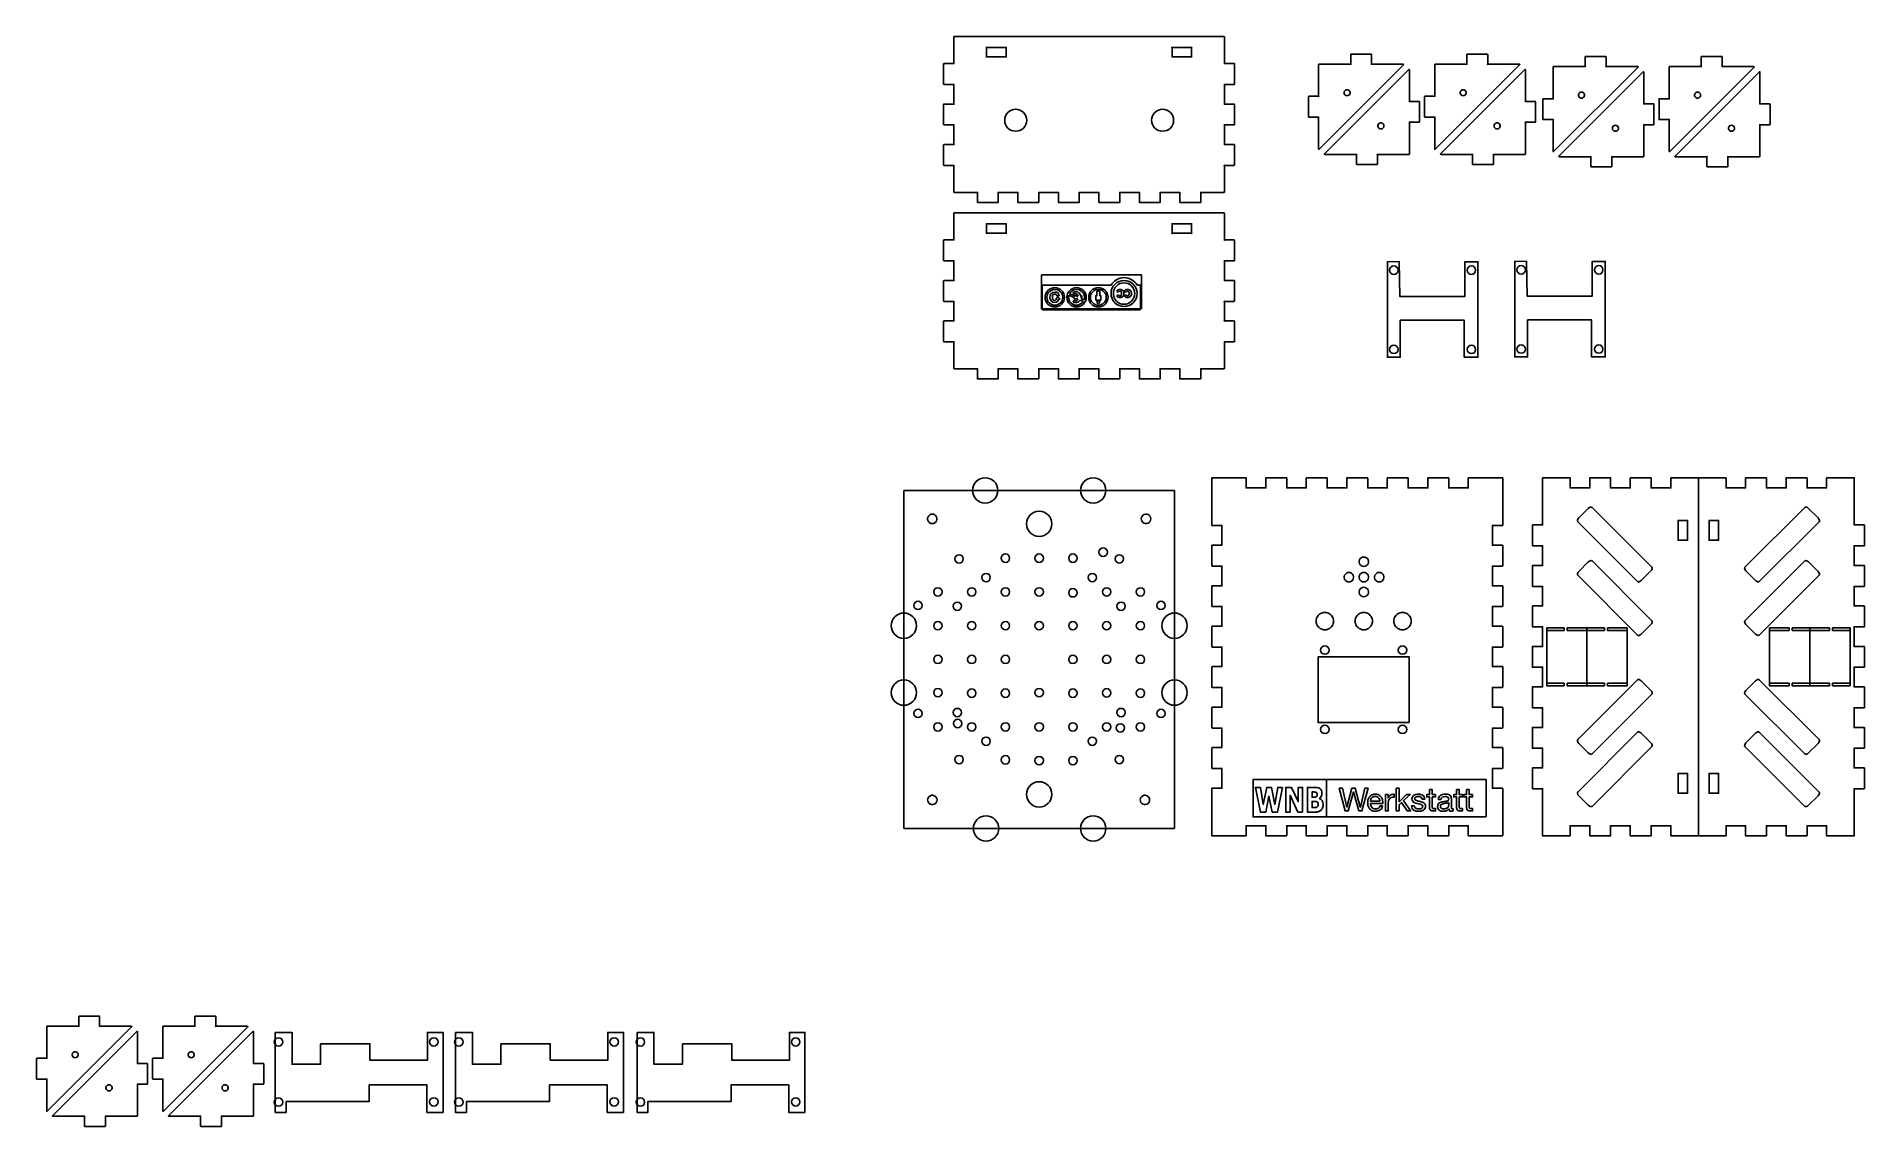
# Model space of a CAD drawing. Extents: x -248 to 293, y -42 to 281.
import ezdxf

# ---------------------------------------------------------------- set-up
doc = ezdxf.new("R2010")
doc.units = 0
doc.layers.add('Ebene_1', color=7, linetype='CONTINUOUS')

msp = doc.modelspace()

# ---------------------------------------------------------------- linework, layer by layer
at = {"layer": 'Ebene_1', "color": 2}
for points in [[(23.546119, 280.674887), (23.546119, 272.673887)], [(103.64572, 280.773987), (23.646729, 280.773987)], [(103.74626, 272.673887), (103.74626, 280.674887)], [(20.546129, 272.673887), (20.546129, 266.674197)], [(23.646729, 272.774777), (20.646739, 272.774777)], [(106.64574, 272.774777), (103.64572, 272.774777)], [(106.74628, 266.674197), (106.74628, 272.673887)], [(131.66932, 272.453835), (131.66932, 262.953595)], [(141.26869, 272.552635), (131.76782, 272.552635)], [(131.83942, 247.381955), (156.84042, 272.383305)], [(158.39835, 271.025125), (133.39805, 246.023735)], [(141.16949, 275.453155), (141.16949, 272.453835)], [(147.26866, 275.552955), (141.26869, 275.552955)], [(156.76815, 272.552635), (147.26866, 272.552635)], [(147.36927, 272.453835), (147.36927, 275.453155)], [(158.56979, 261.454295), (158.56979, 270.954525)], [(166.06914, 272.453835), (166.06914, 262.953595)], [(175.66857, 272.552635), (166.16968, 272.552635)], [(166.23948, 247.381955), (191.23837, 272.383305)], [(192.79841, 271.025125), (167.79881, 246.023735)], [(175.56877, 275.453155), (175.56877, 272.453835)], [(181.66791, 275.552955), (175.66857, 275.552955)], [(191.16822, 272.552635), (181.66791, 272.552635)], [(181.76916, 272.453835), (181.76916, 275.453155)], [(192.96841, 261.454295), (192.96841, 270.954525)], [(201.14127, 271.748265), (201.14127, 262.248035)], [(210.74068, 271.847065), (201.23967, 271.847065)], [(201.31167, 246.676415), (226.31267, 271.677735)], [(210.64158, 274.748305), (210.64158, 271.748265)], [(216.74073, 274.848105), (210.74068, 274.848105)], [(226.24033, 271.847065), (216.74073, 271.847065)], [(216.84127, 271.748265), (216.84127, 274.748305)], [(235.54131, 271.748265), (235.54131, 262.248035)], [(245.14075, 271.847065), (235.64185, 271.847065)], [(235.71135, 246.676415), (260.71059, 271.677735)], [(245.04095, 274.748305), (245.04095, 271.748265)], [(251.14009, 274.848105), (245.14075, 274.848105)], [(260.64004, 271.847065), (251.14009, 271.847065)], [(251.24133, 271.748265), (251.24133, 274.748305)], [(20.646739, 266.574697), (23.646729, 266.574697)], [(23.546119, 266.674197), (23.546119, 260.675917)], [(103.64572, 266.574697), (106.64574, 266.574697)], [(103.74626, 260.675917), (103.74626, 266.674197)], [(227.87052, 270.319565), (202.87022, 245.318215)], [(228.04196, 260.748735), (228.04196, 270.248965)], [(262.27028, 270.319565), (237.27068, 245.318215)], [(262.44058, 260.748735), (262.44058, 270.248965)], [(20.546129, 260.675917), (20.546129, 254.675867)], [(23.646729, 260.775017), (20.646739, 260.775017)], [(106.64574, 260.775017), (103.64572, 260.775017)], [(106.74628, 254.675867), (106.74628, 260.675917)], [(128.66863, 262.953595), (128.66863, 256.952795)], [(131.76782, 263.052295), (128.76783, 263.052295)], [(161.46927, 261.552995), (158.46925, 261.552995)], [(161.56981, 255.453515), (161.56981, 261.454295)], [(163.06912, 262.953595), (163.06912, 256.952795)], [(166.16968, 263.052295), (163.16966, 263.052295)], [(195.86863, 261.552995), (192.86861, 261.552995)], [(195.96843, 255.453515), (195.96843, 261.454295)], [(198.1405, 262.248035), (198.1405, 256.247255)], [(201.23967, 262.350295), (198.24, 262.350295)], [(230.94144, 260.847435), (227.94142, 260.847435)], [(231.04198, 254.747955), (231.04198, 260.748735)], [(232.54129, 262.248035), (232.54129, 256.247255)], [(235.64185, 262.350295), (232.64183, 262.350295)], [(265.3408, 260.847435), (262.34078, 260.847435)], [(265.4406, 254.747955), (265.4406, 260.748735)], [(20.646739, 254.575327), (23.646729, 254.575327)], [(23.546119, 254.675867), (23.546119, 248.674067)], [(103.64572, 254.575327), (106.64574, 254.575327)], [(103.74626, 248.674067), (103.74626, 254.675867)], [(128.76783, 256.853995), (131.76782, 256.853995)], [(131.66932, 256.952795), (131.66932, 247.452455)], [(158.46925, 255.354715), (161.46927, 255.354715)], [(158.56979, 245.953175), (158.56979, 255.453515)], [(163.16966, 256.853995), (166.16968, 256.853995)], [(166.06914, 256.952795), (166.06914, 247.452455)], [(192.86861, 255.354715), (195.86863, 255.354715)], [(192.96841, 245.953175), (192.96841, 255.453515)], [(198.24, 256.148455), (201.23967, 256.148455)], [(201.14127, 256.247255), (201.14127, 246.746915)], [(227.94142, 254.649155), (230.94144, 254.649155)], [(228.04196, 245.247615), (228.04196, 254.747955)], [(232.64183, 256.148455), (235.64185, 256.148455)], [(235.54131, 256.247255), (235.54131, 246.746915)], [(262.34078, 254.649155), (265.3408, 254.649155)], [(262.44058, 245.247615), (262.44058, 254.747955)], [(20.546129, 248.674067), (20.546129, 242.674027)], [(23.646729, 248.774607), (20.646739, 248.774607)], [(106.64574, 248.774607), (103.64572, 248.774607)], [(106.74628, 242.674027), (106.74628, 248.674067)], [(133.46898, 245.854375), (142.96851, 245.854375)], [(142.87001, 245.953175), (142.87001, 242.954545)], [(148.96848, 245.854375), (158.46925, 245.854375)], [(149.06768, 242.954545), (149.06768, 245.953175)], [(167.86831, 245.854375), (177.36896, 245.854375)], [(177.26842, 245.953175), (177.26842, 242.954545)], [(183.36901, 245.854375), (192.86861, 245.854375)], [(183.46955, 242.954545), (183.46955, 245.953175)], [(202.94112, 245.148815), (212.44037, 245.148815)], [(212.34197, 245.247615), (212.34197, 242.249015)], [(218.44041, 245.148815), (227.94142, 245.148815)], [(218.53991, 242.249015), (218.53991, 245.247615)], [(237.34048, 245.148815), (246.84114, 245.148815)], [(246.74059, 245.247615), (246.74059, 242.249015)], [(252.84118, 245.148815), (262.34078, 245.148815)], [(252.94172, 242.249015), (252.94172, 245.247615)], [(20.646739, 242.574927), (23.646729, 242.574927)], [(23.546119, 242.674027), (23.546119, 234.674777)], [(103.64572, 242.574927), (106.64574, 242.574927)], [(103.74626, 234.674777), (103.74626, 242.674027)], [(142.96851, 242.852315), (148.96848, 242.852315)], [(177.36896, 242.852315), (183.36901, 242.852315)], [(212.44037, 242.146775), (218.44041, 242.146775)], [(246.84114, 242.146775), (252.84118, 242.146775)], [(23.646729, 234.573887), (30.647139, 234.573887)], [(30.546289, 234.674777), (30.546289, 231.675117)], [(36.646839, 234.573887), (42.645429, 234.573887)], [(36.746339, 231.675117), (36.746339, 234.674777)], [(42.546229, 234.674777), (42.546229, 231.675117)], [(48.645549, 234.573887), (54.647009, 234.573887)], [(48.746089, 231.675117), (48.746089, 234.674777)], [(54.546459, 234.674777), (54.546459, 231.675117)], [(60.647049, 234.573887), (66.646739, 234.573887)], [(60.746149, 231.675117), (60.746149, 234.674777)], [(66.546199, 234.674777), (66.546199, 231.675117)], [(72.646779, 234.573887), (78.647179, 234.573887)], [(72.745879, 231.675117), (72.745879, 234.674777)], [(78.546289, 234.674777), (78.546289, 231.675117)], [(84.646869, 234.573887), (90.646919, 234.573887)], [(84.745969, 231.675117), (84.745969, 234.674777)], [(90.546379, 234.674777), (90.546379, 231.675117)], [(96.646609, 234.573887), (103.64572, 234.573887)], [(96.746109, 231.675117), (96.746109, 234.674777)], [(23.546119, 228.367477), (23.546119, 220.368227)], [(103.64537, 228.468367), (23.646729, 228.468367)], [(30.647139, 231.574227), (36.646839, 231.574227)], [(42.645429, 231.574227), (48.645549, 231.574227)], [(54.647009, 231.574227), (60.647049, 231.574227)], [(66.646739, 231.574227), (72.646779, 231.574227)], [(78.647179, 231.574227), (84.646869, 231.574227)], [(90.646919, 231.574227), (96.646609, 231.574227)], [(103.74591, 220.368227), (103.74591, 228.367477)], [(20.546129, 220.368227), (20.546129, 214.368187)], [(23.646729, 220.468767), (20.646739, 220.468767)], [(106.64539, 220.468767), (103.64537, 220.468767)], [(106.74593, 214.368187), (106.74593, 220.368227)], [(20.646739, 214.267647), (23.646729, 214.267647)], [(23.546119, 214.368187), (23.546119, 208.368157)], [(103.64537, 214.267647), (106.64539, 214.267647)], [(103.74591, 208.368157), (103.74591, 214.368187)], [(20.546129, 208.368157), (20.546129, 202.367747)], [(23.646729, 208.466957), (20.646739, 208.466957)], [(106.64539, 208.466957), (103.64537, 208.466957)], [(106.74593, 202.367747), (106.74593, 208.368157)], [(20.646739, 202.268947), (23.646729, 202.268947)], [(23.546119, 202.367747), (23.546119, 196.36806)], [(103.64537, 202.268947), (106.64539, 202.268947)], [(103.74591, 196.36806), (103.74591, 202.367747)], [(20.546129, 196.36806), (20.546129, 190.36837)], [(23.646729, 196.46894), (20.646739, 196.46894)], [(106.64539, 196.46894), (103.64537, 196.46894)], [(106.74593, 190.36837), (106.74593, 196.36806)], [(20.646739, 190.26782), (23.646729, 190.26782)], [(23.546119, 190.36837), (23.546119, 182.36877)], [(103.64537, 190.26782), (106.64539, 190.26782)], [(103.74591, 182.36877), (103.74591, 190.36837)], [(23.646729, 182.26823), (30.647139, 182.26823)], [(30.546289, 182.36877), (30.546289, 179.36876)], [(30.647139, 179.26822), (36.646839, 179.26822)], [(36.646839, 182.26823), (42.645429, 182.26823)], [(36.746339, 179.36876), (36.746339, 182.36877)], [(42.546229, 182.36877), (42.546229, 179.36876)], [(42.645429, 179.26822), (48.645549, 179.26822)], [(48.645549, 182.26823), (54.647009, 182.26823)], [(48.746089, 179.36876), (48.746089, 182.36877)], [(54.546459, 182.36877), (54.546459, 179.36876)], [(54.647009, 179.26822), (60.647049, 179.26822)], [(60.647049, 182.26823), (66.646389, 182.26823)], [(60.746149, 179.36876), (60.746149, 182.36877)], [(66.545839, 182.36877), (66.545839, 179.36876)], [(66.646389, 179.26822), (72.646429, 179.26822)], [(72.646429, 182.26823), (78.647179, 182.26823)], [(72.745529, 179.36876), (72.745529, 182.36877)], [(78.546639, 182.36877), (78.546639, 179.36876)], [(78.647179, 179.26822), (84.647229, 179.26822)], [(84.647229, 182.26823), (90.647269, 182.26823)], [(84.745629, 179.36876), (84.745629, 182.36877)], [(90.546379, 182.36877), (90.546379, 179.36876)], [(90.647269, 179.26822), (96.646259, 179.26822)], [(96.646259, 182.26823), (103.64537, 182.26823)], [(96.746439, 179.36876), (96.746439, 182.36877)], [(100.005, 149.8959), (100.005, 146.89588)], [(100.005, 146.89588), (100.005, 135.89486)], [(110.10464, 149.995), (103.10411, 149.995), (100.1048, 149.995)], [(116.10503, 146.99498), (110.10464, 146.99498)], [(110.20518, 146.89588), (110.20518, 149.8959)], [(116.00593, 149.8959), (116.00593, 146.89588)], [(122.10508, 149.995), (116.10503, 149.995)], [(128.10477, 146.99498), (122.10508, 146.99498)], [(122.20562, 146.89588), (122.20562, 149.8959)], [(128.00567, 149.8959), (128.00567, 146.89588)], [(134.10481, 149.995), (128.10477, 149.995)], [(140.10486, 146.99498), (134.10481, 146.99498)], [(134.20535, 146.89588), (134.20535, 149.8959)], [(140.00576, 149.8959), (140.00576, 146.89588)], [(146.1049, 149.995), (140.10486, 149.995)], [(152.10495, 146.99498), (146.1049, 146.99498)], [(146.20544, 146.89588), (146.20544, 149.8959)], [(152.00545, 149.8959), (152.00545, 146.89588)], [(158.10499, 149.995), (152.10495, 149.995)], [(164.10468, 146.99498), (158.10499, 146.99498)], [(158.20553, 146.89588), (158.20553, 149.8959)], [(164.00558, 149.8959), (164.00558, 146.89588)], [(170.10473, 149.995), (164.10468, 149.995)], [(176.10478, 146.99498), (170.10473, 146.99498)], [(170.20527, 146.89588), (170.20527, 149.8959)], [(176.00568, 149.8959), (176.00568, 146.89588)], [(186.10531, 149.995), (183.10528, 149.995), (176.10478, 149.995)], [(186.20585, 135.89486), (186.20585, 146.89588), (186.20585, 149.8959)], [(198.00432, 149.89519), (198.00432, 146.89517)], [(198.00432, 146.89517), (198.00432, 135.89415)], [(206.10446, 149.99429), (198.10557, 149.99429)], [(212.10449, 146.99427), (206.10446, 146.99427)], [(206.20569, 146.89517), (206.20569, 149.89519)], [(212.00609, 149.89519), (212.00609, 146.89517)], [(218.10665, 149.99429), (212.10449, 149.99429)], [(224.10634, 146.99427), (218.10665, 146.99427)], [(218.20505, 146.89517), (218.20505, 149.89519)], [(224.0058, 149.89519), (224.0058, 146.89517)], [(230.10497, 149.99429), (224.10634, 149.99429)], [(236.10432, 146.99427), (230.10497, 146.99427)], [(230.20588, 146.89517), (230.20588, 149.89519)], [(236.00522, 149.89519), (236.00522, 146.89517)], [(244.10532, 149.99429), (236.10432, 149.99429)], [(244.20442, 43.895), (244.20442, 46.89503), (244.20442, 146.89517), (244.20442, 149.89519)], [(244.20447, 43.89571), (244.20447, 46.89572), (244.20447, 146.89588), (244.20447, 149.8959)], [(244.30357, 149.995), (252.30457, 149.995)], [(252.30457, 146.99498), (258.30392, 146.99498)], [(252.40367, 149.8959), (252.40367, 146.89588)], [(258.20338, 146.89588), (258.20338, 149.8959)], [(258.30392, 149.995), (264.30255, 149.995)], [(264.30255, 146.99498), (270.30402, 146.99498)], [(264.40309, 149.8959), (264.40309, 146.89588)], [(270.20522, 146.89588), (270.20522, 149.8959)], [(270.30402, 149.995), (276.30477, 149.995)], [(276.30477, 146.99498), (282.30552, 146.99498)], [(276.40357, 149.8959), (276.40357, 146.89588)], [(282.2032, 146.89588), (282.2032, 149.8959)], [(282.30552, 149.995), (290.30297, 149.995)], [(290.40529, 149.8959), (290.40529, 146.89588)], [(290.40529, 146.89588), (290.40529, 135.89486)], [(8.76474, 146.13549), (8.76474, 46.13534)], [(88.86396, 146.23459), (8.86384, 146.23459)], [(88.96376, 46.13534), (88.96376, 146.13549)], [(100.1048, 135.79576), (103.10411, 135.79576)], [(103.00501, 135.89486), (103.00501, 129.89517)], [(183.10528, 135.79576), (186.10531, 135.79576)], [(183.20438, 129.89517), (183.20438, 135.89486)], [(195.005, 135.89415), (195.005, 129.89446)], [(198.10557, 135.99469), (195.10554, 135.99469)], [(290.30297, 135.9954), (293.3016, 135.9954)], [(293.40389, 135.89486), (293.40389, 129.89481)], [(103.10411, 129.99571), (100.1048, 129.99571)], [(186.10531, 129.99571), (183.10528, 129.99571)], [(100.005, 129.89517), (100.005, 123.89477)], [(186.20585, 123.89477), (186.20585, 129.89517)], [(195.10554, 129.79496), (198.10557, 129.79496)], [(198.00432, 129.89446), (198.00432, 123.89442)], [(293.3016, 129.79571), (290.30297, 129.79571)], [(290.40529, 129.89481), (290.40529, 123.89513)], [(100.1048, 123.79567), (103.10411, 123.79567)], [(103.00501, 123.89477), (103.00501, 117.89474)], [(183.10528, 123.79567), (186.10531, 123.79567)], [(183.20438, 117.89474), (183.20438, 123.89477)], [(195.005, 123.89442), (195.005, 117.89438)], [(198.10557, 123.99496), (195.10554, 123.99496)], [(290.30297, 123.99567), (293.3016, 123.99567)], [(293.40389, 123.89513), (293.40389, 117.89507)], [(100.005, 117.89474), (100.005, 111.89468)], [(103.10411, 117.99528), (100.1048, 117.99528)], [(186.10531, 117.99528), (183.10528, 117.99528)], [(186.20585, 111.89468), (186.20585, 117.89474)], [(195.10554, 117.79528), (198.10557, 117.79528)], [(198.00432, 117.89438), (198.00432, 111.89432)], [(293.3016, 117.79597), (290.30297, 117.79597)], [(290.40529, 117.89507), (290.40529, 111.89503)], [(100.1048, 111.79558), (103.10411, 111.79558)], [(103.00501, 111.89468), (103.00501, 105.89498)], [(183.10528, 111.79558), (186.10531, 111.79558)], [(183.20438, 105.89498), (183.20438, 111.89468)], [(195.005, 111.89432), (195.005, 105.895)], [(198.10557, 111.99486), (195.10554, 111.99486)], [(290.30297, 111.99557), (293.3016, 111.99557)], [(293.40389, 111.89503), (293.40389, 105.89569)], [(100.005, 105.89498), (100.005, 99.89495)], [(103.10411, 105.99553), (100.1048, 105.99553)], [(186.10531, 105.99553), (183.10528, 105.99553)], [(186.20585, 99.89495), (186.20585, 105.89498)], [(195.10554, 105.7951), (198.10557, 105.7951)], [(198.00432, 105.895), (198.00432, 99.89494)], [(293.3016, 105.79589), (290.30297, 105.79589)], [(290.40529, 105.89569), (290.40529, 99.89565)], [(100.1048, 99.79545), (103.10411, 99.79545)], [(103.00501, 99.89495), (103.00501, 93.89491)], [(183.10528, 99.79545), (186.10531, 99.79545)], [(183.20438, 93.89491), (183.20438, 99.89495)], [(195.005, 99.89494), (195.005, 93.89456)], [(198.10557, 99.99513), (195.10554, 99.99513)], [(290.30297, 99.99585), (293.3016, 99.99585)], [(293.40389, 99.89565), (293.40389, 93.89524)], [(100.005, 93.89491), (100.005, 87.89485)], [(103.10411, 93.99545), (100.1048, 93.99545)], [(186.10531, 93.99545), (183.10528, 93.99545)], [(186.20585, 87.89485), (186.20585, 93.89491)], [(195.10554, 93.79576), (198.10557, 93.79576)], [(198.00432, 93.89456), (198.00432, 87.89449)], [(293.3016, 93.79644), (290.30297, 93.79644)], [(290.40529, 93.89524), (290.40529, 87.89521)], [(100.1048, 87.79575), (103.10411, 87.79575)], [(103.00501, 87.89485), (103.00501, 81.89481)], [(183.10528, 87.79575), (186.10531, 87.79575)], [(183.20438, 81.89481), (183.20438, 87.89485)], [(195.005, 87.89449), (195.005, 81.89446)], [(198.10557, 87.99504), (195.10554, 87.99504)], [(290.30297, 87.99575), (293.3016, 87.99575)], [(293.40389, 87.89521), (293.40389, 81.89517)], [(100.005, 81.89481), (100.005, 75.89478)], [(103.10411, 81.99536), (100.1048, 81.99536)], [(186.10531, 81.99536), (183.10528, 81.99536)], [(186.20585, 75.89478), (186.20585, 81.89481)], [(195.10554, 81.79536), (198.10557, 81.79536)], [(198.00432, 81.89446), (198.00432, 75.89442)], [(293.3016, 81.79607), (290.30297, 81.79607)], [(290.40529, 81.89517), (290.40529, 75.89511)], [(103.00501, 75.89478), (103.00501, 69.89472)], [(183.20438, 69.89472), (183.20438, 75.89478)], [(195.005, 75.89442), (195.005, 69.89507)], [(198.10557, 75.99565), (195.10554, 75.99565)], [(290.30297, 75.99637), (293.3016, 75.99637)], [(293.40389, 75.89511), (293.40389, 69.89579)], [(100.1048, 75.79568), (103.10411, 75.79568)], [(183.10528, 75.79568), (186.10531, 75.79568)], [(100.005, 69.89472), (100.005, 63.89503)], [(103.10411, 69.99563), (100.1048, 69.99563)], [(186.10531, 69.99563), (183.10528, 69.99563)], [(186.20585, 63.89503), (186.20585, 69.89472)], [(195.10554, 69.79527), (198.10557, 69.79527)], [(198.00432, 69.89507), (198.00432, 63.89467)], [(293.3016, 69.79589), (290.30297, 69.79589)], [(290.40529, 69.89579), (290.40529, 63.89538)], [(100.1048, 63.79553), (103.10411, 63.79553)], [(103.00501, 63.89503), (103.00501, 57.89499)], [(183.10528, 63.79553), (186.10531, 63.79553)], [(183.20438, 57.89499), (183.20438, 63.89503)], [(195.005, 63.89467), (195.005, 57.89463)], [(198.10557, 63.99521), (195.10554, 63.99521)], [(290.30297, 63.99592), (293.3016, 63.99592)], [(293.40389, 63.89538), (293.40389, 57.89535)], [(100.005, 57.89499), (100.005, 46.89539), (100.005, 43.89536)], [(103.10411, 57.99553), (100.1048, 57.99553)], [(186.10531, 57.99553), (183.10528, 57.99553)], [(186.20585, 43.89536), (186.20585, 46.89539), (186.20585, 57.89499)], [(195.10554, 57.79583), (198.10557, 57.79583)], [(198.00432, 57.89463), (198.00432, 46.89503), (198.00432, 43.895)], [(293.3016, 57.79655), (290.30297, 57.79655)], [(290.40529, 57.89535), (290.40529, 46.89572), (290.40529, 43.89571)], [(8.86384, 46.0348), (88.86396, 46.0348)], [(100.1048, 43.79481), (103.10411, 43.79481), (110.10464, 43.79481)], [(110.10464, 46.79485), (116.10503, 46.79485)], [(110.20518, 43.89536), (110.20518, 46.89539)], [(116.00593, 46.89539), (116.00593, 43.89536)], [(116.10503, 43.79481), (122.10508, 43.79481)], [(122.10508, 46.79485), (128.10477, 46.79485)], [(122.20562, 43.89536), (122.20562, 46.89539)], [(128.00567, 46.89539), (128.00567, 43.89536)], [(128.10477, 43.79481), (134.10481, 43.79481)], [(134.10481, 46.79485), (140.10486, 46.79485)], [(134.20535, 43.89536), (134.20535, 46.89539)], [(140.00576, 46.89539), (140.00576, 43.89536)], [(140.10486, 43.79481), (146.1049, 43.79481)], [(146.1049, 46.79485), (152.10495, 46.79485)], [(146.20544, 43.89536), (146.20544, 46.89539)], [(152.00545, 46.89539), (152.00545, 43.89536)], [(152.10495, 43.79481), (158.10499, 43.79481)], [(158.10499, 46.79485), (164.10468, 46.79485)], [(158.20553, 43.89536), (158.20553, 46.89539)], [(164.00558, 46.89539), (164.00558, 43.89536)], [(164.10468, 43.79481), (170.10473, 43.79481)], [(170.10473, 46.79485), (176.10478, 46.79485)], [(170.20527, 43.89536), (170.20527, 46.89539)], [(176.00568, 46.89539), (176.00568, 43.89536)], [(176.10478, 43.79481), (183.10528, 43.79481), (186.10531, 43.79481)], [(198.10557, 43.79446), (206.10446, 43.79446)], [(206.10446, 46.79449), (212.10449, 46.79449)], [(206.20569, 43.895), (206.20569, 46.89503)], [(212.00609, 46.89503), (212.00609, 43.895)], [(212.10449, 43.79446), (218.10665, 43.79446)], [(218.10665, 46.79449), (224.10634, 46.79449)], [(218.20505, 43.895), (218.20505, 46.89503)], [(224.0058, 46.89503), (224.0058, 43.895)], [(224.10634, 43.79446), (230.10497, 43.79446)], [(230.10497, 46.79449), (236.10432, 46.79449)], [(230.20588, 43.895), (230.20588, 46.89503)], [(236.00522, 46.89503), (236.00522, 43.895)], [(236.10432, 43.79446), (244.10532, 43.79446)], [(252.30457, 43.79517), (244.30357, 43.79517)], [(258.30392, 46.79518), (252.30457, 46.79518)], [(252.40367, 46.89572), (252.40367, 43.89571)], [(258.20338, 43.89571), (258.20338, 46.89572)], [(264.30255, 43.79517), (258.30392, 43.79517)], [(270.30402, 46.79518), (264.30255, 46.79518)], [(264.40309, 46.89572), (264.40309, 43.89571)], [(270.20522, 43.89571), (270.20522, 46.89572)], [(276.30477, 43.79517), (270.30402, 43.79517)], [(282.30552, 46.79518), (276.30477, 46.79518)], [(276.40357, 46.89572), (276.40357, 43.89571)], [(282.2032, 43.89571), (282.2032, 46.89572)], [(290.30297, 43.79517), (282.30552, 43.79517)]]:
    msp.add_lwpolyline(points, dxfattribs=at)
at = {"layer": 'Ebene_1', "color": 3}
for points in [[(33.146649, 277.574307), (39.146619, 277.574307)], [(33.246149, 274.674827), (33.246149, 277.674857)], [(39.046009, 277.674857), (39.046009, 274.674827)], [(88.147129, 277.574317), (91.147159, 277.574317)], [(88.246229, 274.674837), (88.246229, 277.674867)], [(91.147159, 277.574317), (94.147179, 277.574317)], [(94.046279, 277.674867), (94.046279, 274.674837)], [(36.146629, 274.774327), (33.146649, 274.774327)], [(39.146619, 274.774327), (36.146629, 274.774327)], [(94.147179, 274.774337), (88.147129, 274.774337)], [(33.146649, 225.267987), (39.146619, 225.267987)], [(36.146629, 222.468327), (33.146649, 222.468327)], [(33.246149, 222.367787), (33.246149, 225.367787)], [(39.146619, 222.468327), (36.146629, 222.468327)], [(39.046009, 225.367787), (39.046009, 222.367787)], [(88.147489, 225.267967), (91.147509, 225.267967)], [(94.147179, 222.468307), (88.147489, 222.468307)], [(88.246589, 222.367767), (88.246589, 225.367767)], [(91.147509, 225.267967), (94.147179, 225.267967)], [(94.045929, 225.367767), (94.045929, 222.367767)], [(208.75558, 138.06021), (211.58379, 140.88948)], [(212.67951, 141.20769), (230.42919, 123.45838)], [(275.72972, 141.20839), (257.97972, 123.4591)], [(279.65262, 138.06091), (276.82335, 140.88984)], [(226.18633, 119.21552), (208.43702, 136.96518)], [(238.10531, 137.29432), (241.10532, 137.29432)], [(238.20511, 134.39484), (238.20511, 137.39487)], [(241.00478, 137.39487), (241.00478, 131.39482)], [(247.3036, 137.29503), (250.30363, 137.29503)], [(247.40449, 131.39553), (247.40449, 137.39557)], [(250.20373, 137.39557), (250.20378, 134.39555)], [(262.22258, 119.21624), (279.97012, 136.96589)], [(241.10532, 131.49572), (238.10531, 131.49572)], [(238.20511, 131.39482), (238.20511, 134.39484)], [(250.30368, 131.49642), (247.3036, 131.49642)], [(250.20378, 134.39555), (250.20378, 131.39553)], [(208.75593, 122.18521), (211.58414, 125.01448)], [(212.67988, 125.33269), (230.42954, 107.58373)], [(275.72972, 125.33341), (257.97935, 107.58444)], [(279.65262, 122.18592), (276.82335, 125.01485)], [(226.18668, 103.34087), (208.43737, 121.09018)], [(230.11026, 122.36301), (227.28171, 119.53443)], [(258.29863, 122.36372), (261.12721, 119.53514)], [(262.22221, 103.34158), (279.97012, 121.09089)], [(204.47214, 105.47235), (199.24752, 105.47235), (199.24752, 104.67225)], [(199.24752, 104.67225), (199.24752, 89.11618)], [(204.47214, 104.67225), (199.24752, 104.67225)], [(204.47214, 105.47235), (204.47214, 104.67225)], [(205.34352, 105.47235), (211.17139, 105.47235), (211.17139, 104.67225)], [(205.34352, 105.47235), (205.34352, 104.67225)], [(205.34352, 104.67225), (211.17139, 104.67225)], [(216.39638, 105.47235), (211.17139, 105.47235), (211.17139, 104.67225)], [(211.17139, 89.11618), (211.17139, 104.67225)], [(211.17139, 104.67225), (211.17139, 89.11618)], [(216.39638, 104.67225), (211.17139, 104.67225)], [(216.39638, 105.47235), (216.39638, 104.67225)], [(217.26776, 105.47235), (223.09563, 105.47235), (223.09563, 104.67225)], [(217.26776, 105.47235), (217.26776, 104.67225)], [(217.26776, 104.67225), (223.09563, 104.67225)], [(223.09563, 89.11618), (223.09563, 104.67225)], [(230.11063, 106.48835), (227.28205, 103.6598)], [(258.29828, 106.48907), (261.12684, 103.66048)], [(271.1401, 105.47307), (265.31326, 105.47307), (265.31326, 104.67297)], [(265.31326, 89.11687), (265.31326, 104.67297)], [(271.1401, 104.67297), (265.31326, 104.67297)], [(271.1401, 105.47307), (271.1401, 104.67297)], [(272.01145, 105.47307), (277.2361, 105.47307), (277.2361, 104.67297)], [(272.01145, 105.47307), (272.01145, 104.67297)], [(272.01145, 104.67297), (277.2361, 104.67297)], [(283.06397, 105.47307), (277.2361, 105.47307), (277.2361, 104.67297)], [(277.2361, 89.11687), (277.2361, 104.67297)], [(283.06397, 104.67297), (277.2361, 104.67297)], [(277.2361, 104.67297), (277.2361, 89.11687)], [(283.06397, 105.47307), (283.06397, 104.67297)], [(283.93535, 105.47307), (289.15997, 105.47307), (289.15997, 104.67297)], [(283.93535, 105.47307), (283.93535, 104.67297)], [(283.93535, 104.67297), (289.15997, 104.67297)], [(289.15997, 104.67297), (289.15997, 89.11687)], [(204.47214, 88.31608), (199.24752, 88.31608), (199.24752, 89.11618)], [(204.47214, 89.11618), (199.24752, 89.11618)], [(204.47214, 89.11618), (204.47214, 88.31608)], [(205.34352, 88.31608), (211.17139, 88.31608), (211.17139, 89.11618), (205.34352, 89.11618)], [(205.34352, 89.11618), (205.34352, 88.31608)], [(226.18702, 90.09866), (208.43702, 72.34935)], [(216.39638, 88.31608), (211.17139, 88.31608), (211.17139, 89.11618)], [(216.39638, 89.11618), (211.17139, 89.11618)], [(216.39638, 89.11618), (216.39638, 88.31608)], [(217.26776, 88.31608), (223.09563, 88.31608), (223.09563, 89.11618), (217.26776, 89.11618)], [(217.26776, 89.11618), (217.26776, 88.31608)], [(230.11098, 86.95189), (227.2824, 89.78044)], [(258.29791, 86.95258), (261.12649, 89.78081)], [(262.22187, 90.09937), (279.97012, 72.35006)], [(271.1401, 88.31677), (265.31326, 88.31677), (265.31326, 89.11687), (271.1401, 89.11687)], [(271.1401, 89.11687), (271.1401, 88.31677)], [(272.01145, 88.31677), (277.2361, 88.31677), (277.2361, 89.11687)], [(272.01145, 89.11687), (277.2361, 89.11687)], [(272.01145, 89.11687), (272.01145, 88.31677)], [(283.06397, 88.31677), (277.2361, 88.31677), (277.2361, 89.11687), (283.06397, 89.11687)], [(283.06397, 89.11687), (283.06397, 88.31677)], [(283.93535, 88.31677), (289.15997, 88.31677), (289.15997, 89.11687)], [(283.93535, 89.11687), (289.15997, 89.11687)], [(283.93535, 89.11687), (283.93535, 88.31677)], [(212.68023, 68.10721), (230.42919, 85.85614)], [(275.72972, 68.10789), (257.97972, 85.85686)], [(226.18633, 74.57291), (208.43702, 56.82394)], [(208.75627, 71.25397), (211.58451, 68.42539)], [(230.11026, 71.42614), (227.28171, 74.25469)], [(258.29863, 71.42683), (261.12721, 74.25541)], [(262.22258, 74.57362), (279.97012, 56.82466)], [(279.65262, 71.25469), (276.82335, 68.42611)], [(212.67951, 52.58146), (230.42848, 70.33076)], [(275.72972, 52.58214), (257.98041, 70.33145)], [(238.10528, 62.29518), (241.10529, 62.29518)], [(238.20508, 56.39532), (238.20508, 62.39538)], [(241.00475, 62.39538), (241.00475, 59.39535)], [(247.3036, 62.2959), (250.30363, 62.2959)], [(247.40449, 59.39606), (247.40449, 62.39607)], [(250.20373, 62.39607), (250.20373, 56.39603)], [(208.75558, 55.72822), (211.58451, 52.90001)], [(241.10529, 56.49442), (238.10528, 56.49442)], [(241.00475, 59.39535), (241.00475, 56.39532)], [(250.30363, 56.49513), (247.3036, 56.49513)], [(247.40449, 56.39603), (247.40449, 59.39606)], [(279.65262, 55.72894), (276.82335, 52.9007)], [(-235.73328, -9.70921), (-235.73328, -12.70853)], [(-229.63413, -9.60971), (-235.63418, -9.60971)], [(-229.53359, -12.70853), (-229.53359, -9.70921)], [(-201.33395, -9.70921), (-201.33395, -12.70853)], [(-195.23477, -9.60971), (-201.23376, -9.60971)], [(-195.13317, -12.70853), (-195.13317, -9.70921)], [(-245.23364, -12.70853), (-245.23364, -22.20887)], [(-235.63418, -12.60973), (-245.13484, -12.60973)], [(-245.06324, -37.78035), (-220.06224, -12.77902)], [(-218.50399, -14.13723), (-243.50464, -39.13855)], [(-220.13453, -12.60973), (-229.63413, -12.60973)], [(-218.33255, -23.70818), (-218.33255, -14.20783)], [(-210.8332, -12.70853), (-210.8332, -22.20887)], [(-201.23376, -12.60973), (-210.73266, -12.60973)], [(-210.66316, -37.78035), (-185.66427, -12.77902)], [(-184.10428, -14.13723), (-209.10388, -39.13855)], [(-185.73447, -12.60973), (-195.23477, -12.60973)], [(-183.93389, -23.70818), (-183.93389, -14.20783)], [(-248.23396, -22.20887), (-248.23396, -28.20951)], [(-245.13484, -22.11007), (-248.13486, -22.11007)], [(-215.43307, -23.60938), (-218.43309, -23.60938)], [(-215.33252, -29.70882), (-215.33252, -23.70818)], [(-213.83322, -22.20887), (-213.83322, -28.20951)], [(-210.73266, -22.11007), (-213.73268, -22.11007)], [(-181.03406, -23.60938), (-184.03408, -23.60938)], [(-180.93387, -29.70882), (-180.93387, -23.70818)], [(-248.13486, -28.30831), (-245.13484, -28.30831)], [(-245.23364, -28.20951), (-245.23364, -37.70985)], [(-218.43309, -29.80762), (-215.43307, -29.80762)], [(-218.33255, -39.20916), (-218.33255, -29.70882)], [(-213.73268, -28.30831), (-210.73266, -28.30831)], [(-210.8332, -28.20951), (-210.8332, -37.70985)], [(-184.03408, -29.80762), (-181.03406, -29.80762)], [(-183.93389, -39.20916), (-183.93389, -29.70882)], [(-243.43374, -39.30796), (-233.93414, -39.30796)], [(-234.03294, -39.20916), (-234.03294, -42.20779)], [(-233.93414, -42.31005), (-227.9341, -42.31005)], [(-227.9341, -39.30796), (-218.43309, -39.30796)], [(-227.835, -42.20779), (-227.835, -39.20916)], [(-209.03438, -39.30796), (-199.53337, -39.30796)], [(-199.63391, -39.20916), (-199.63391, -42.20779)], [(-199.53337, -42.31005), (-193.53333, -42.31005)], [(-193.53333, -39.30796), (-184.03408, -39.30796)], [(-193.43279, -42.20779), (-193.43279, -39.20916)]]:
    msp.add_lwpolyline(points, dxfattribs=at)
for points in [[(45.161519, 255.958567)], [(88.688999, 255.958567)], [(155.18962, 211.523762)], [(178.18984, 211.523762)], [(192.92584, 211.62293)], [(215.92606, 211.62293)], [(155.18962, 188.02375)], [(178.18984, 188.02375)], [(192.92584, 188.12292)], [(215.92606, 188.12292)], [(52.61213, 136.32368)], [(26.36405, 125.92944)], [(40.11392, 126.13475)], [(50.11376, 126.13511)], [(60.11359, 126.13475)], [(67.8105, 129.18593)], [(73.86417, 125.92944)], [(34.36328, 120.38589)], [(65.86352, 120.38589)], [(20.11353, 116.13491)], [(30.11372, 116.13491)], [(40.11392, 116.13491)], [(50.11376, 116.13491)], [(60.11359, 115.88763)], [(70.11378, 116.13491)], [(80.11362, 116.13491)], [(12.9585, 113.3843)], [(24.61392, 113.13419)], [(73.11451, 113.13419)], [(84.95832, 113.3843)], [(20.11353, 106.13472)], [(30.11372, 106.13472)], [(40.11392, 106.13472)], [(50.1134, 106.13472)], [(60.11395, 106.13472)], [(70.11378, 106.13509)], [(80.11362, 106.13472)], [(134.76727, 98.89477)], [(157.76749, 98.89477)], [(20.11353, 96.1349)], [(30.11372, 96.1349)], [(40.11392, 96.1349)], [(60.11395, 96.1349)], [(70.11414, 96.1349)], [(80.11362, 96.1349)], [(158.50746, 77.40497), (131.51752, 77.40497), (131.51752, 96.89491), (158.50746, 96.89491)], [(12.9585, 81.38419)], [(20.11353, 86.28851)], [(24.61392, 81.6343)], [(30.11372, 86.13505)], [(40.11392, 86.13505)], [(50.1134, 86.28851)], [(60.11359, 86.13505)], [(70.11378, 86.21831)], [(73.11451, 81.6343)], [(80.11362, 86.13505)], [(84.95832, 81.38419)], [(20.11353, 76.1352)], [(24.71023, 78.38593)], [(30.11372, 76.1352)], [(40.11392, 76.1352)], [(50.11376, 76.1352)], [(60.11359, 76.1352)], [(70.11378, 76.1352)], [(72.91025, 77.08558)], [(80.11362, 76.1352)], [(34.36328, 71.8853)], [(65.86352, 71.8853)], [(134.76727, 75.39476)], [(157.76749, 75.39476)], [(26.36405, 66.42888)], [(40.11392, 66.35445)], [(50.11376, 66.13538)], [(60.11359, 66.13466)], [(73.86417, 66.42888)], [(52.61389, 56.13588)], [(-175.28272, -17.26997)], [(-129.26358, -17.26997)], [(-121.85453, -17.26997)], [(-75.83502, -17.26997)], [(-68.05945, -17.26997)], [(-22.0396, -17.26997)], [(-175.28272, -35.08524)], [(-129.26358, -35.03936)], [(-121.85453, -35.08524)], [(-75.83502, -35.03936)], [(-68.05945, -35.08524)], [(-22.0396, -35.03936)]]:
    msp.add_lwpolyline(points, close=True, dxfattribs=at)
at = {"layer": 'Ebene_1', "color": 2}
for points in [[(152.06927, 214.076569), (155.575, 214.010419), (155.70724, 203.75781), (175.02182, 203.75781), (175.02182, 214.010423), (178.85829, 214.010423), (178.85829, 185.7), (174.82339, 185.7), (174.82339, 196.68021), (155.83958, 196.68021), (155.83958, 185.7), (152.06927, 185.7)], [(189.80549, 214.17574), (193.31122, 214.10964), (193.44346, 203.85703), (212.75804, 203.85703), (212.75804, 214.10964), (216.59451, 214.10964), (216.59451, 185.79922), (212.55961, 185.79922), (212.55961, 196.77943), (193.5758, 196.77943), (193.5758, 185.79922), (189.80549, 185.79922)], [(36.61154, 146.23533)], [(68.61272, 146.23533)], [(12.51435, 106.13578)], [(92.713434, 106.13578)], [(12.51435, 86.28922)], [(92.713434, 86.28815)], [(36.86307, 46.03551)], [(68.61272, 46.03551)]]:
    msp.add_lwpolyline(points, close=True, dxfattribs=at)
at = {"layer": 'Ebene_1', "color": 7}
for points in [[(49.524319, 210.026907), (49.524319, 200.325877)], [(79.060639, 210.152137), (49.649909, 210.152137)], [(49.775139, 207.054387), (70.181929, 207.054387)], [(77.867189, 207.054387), (78.935049, 207.054387)], [(79.186229, 200.325877), (79.186229, 210.026907)], [(54.069159, 203.069417), (53.858899, 203.066417), (54.427929, 203.635107), (54.996259, 203.066417), (54.769419, 203.069417)], [(54.791289, 203.925617), (54.069159, 203.925617)], [(57.668209, 204.086137), (59.241579, 203.390097)], [(60.403709, 203.956657), (59.360199, 203.956657), (57.878179, 204.612827)], [(58.270109, 205.116597), (58.269679, 205.116587)], [(58.964379, 204.945147), (59.079379, 204.412457)], [(59.117449, 202.593517), (58.982679, 202.046357)], [(59.241579, 203.390097), (59.198579, 203.390097), (59.198579, 203.049657), (60.011029, 203.049657), (60.341229, 202.903267)], [(60.972699, 202.624207), (61.915319, 202.207227)], [(61.199929, 203.534377), (61.199929, 203.615877), (61.464159, 203.615877), (61.464159, 203.956657), (61.152309, 203.956657)], [(62.168579, 202.713107), (61.409049, 203.049657), (61.463749, 203.049657), (61.463749, 203.390097), (61.194929, 203.390097)], [(67.165679, 202.765677), (67.165679, 203.937967), (66.838649, 203.937967), (66.838649, 205.326507), (65.949999, 205.326507), (65.949999, 203.937967), (65.622629, 203.937967), (65.622629, 202.765677)], [(65.807829, 202.580467), (66.980819, 202.580467)], [(72.307059, 204.952197), (71.824109, 205.203017)], [(71.833979, 203.965487), (72.355389, 204.227237)], [(74.529209, 204.952197), (74.057189, 205.203017)], [(74.066359, 203.965487), (74.578239, 204.227237)], [(78.630249, 200.021767), (50.079589, 200.021767)], [(50.079589, 199.7706), (78.630249, 199.7706)], [(130.720141, 50.891641), (128.324516, 50.891641), (128.324516, 58.172911), (130.454773, 58.172911)], [(129.865063, 56.837398), (129.732374, 56.837398), (129.732374, 55.297037), (129.95351, 55.297037)], [(131.206585, 56.113632), (131.206637, 56.114208)], [(131.851605, 54.920974), (131.851605, 54.881811)], [(152.28242, 53.37751), (152.28242, 51.20721), (151.48056, 51.20721), (151.48056, 56.08507), (152.23516, 56.08507)], [(152.23516, 56.08507), (152.23516, 55.05708), (152.25456, 55.05708)], [(154.04703, 56.19831), (154.04703, 55.34918)], [(163.13917, 54.67003), (162.33695, 54.67003)], [(164.54214, 52.27321), (164.54214, 55.37767), (163.71206, 55.37767), (163.71206, 56.08498), (164.54214, 56.08498), (164.54214, 57.54725), (165.34401, 57.54725), (165.34401, 56.08498), (166.31593, 56.08507)], [(166.31593, 56.08507), (166.31593, 55.37776), (165.34403, 55.37776), (165.34403, 52.34881)], [(167.1199, 54.56564), (167.92106, 54.56564)], [(171.01633, 52.35833), (171.01633, 54.85846)], [(172.55906, 52.27321), (172.55906, 55.37767), (171.72897, 55.37767), (171.72897, 56.08498), (172.55906, 56.08498), (172.55906, 57.54725), (173.36127, 57.54725), (173.36127, 56.08498), (174.3328, 56.08507)], [(174.3328, 56.08507), (174.3328, 55.37776), (173.36125, 55.37776), (173.36125, 52.34881)], [(175.52306, 52.27321), (175.52306, 55.37767), (174.69297, 55.37767), (174.69297, 56.08498), (175.52306, 56.08498), (175.52306, 57.54725), (176.32492, 57.54725), (176.32492, 56.08498), (177.29684, 56.08507)], [(177.29684, 56.08507), (177.29684, 55.37776), (176.32494, 55.37776), (176.32494, 52.34881)], [(130.041992, 54.040508), (129.7324, 54.040508), (129.7324, 52.226301), (129.835597, 52.226301)], [(131.553039, 53.150227), (131.553073, 53.150838)], [(133.019931, 53.121396), (133.019931, 53.1215)], [(147.04086, 54.11339), (149.84297, 54.11339)], [(150.69211, 53.40537), (147.04086, 53.40537)], [(149.82423, 52.75449), (150.61657, 52.75449)], [(159.21451, 52.74487), (160.01638, 52.74487)], [(160.13879, 52.30177), (160.13879, 52.30187)], [(165.94834, 51.91478), (166.31594, 51.91478), (166.31594, 51.2071), (165.70281, 51.2071)], [(170.2141, 53.72637), (170.21412, 52.90549)], [(171.51623, 51.22585), (171.51623, 51.8489)], [(173.96521, 51.91478), (174.3328, 51.91478), (174.3328, 51.2071), (173.72003, 51.2071)], [(176.92926, 51.91478), (177.29685, 51.91478), (177.29685, 51.2071), (176.68373, 51.2071)]]:
    msp.add_lwpolyline(points, dxfattribs=at)
for points in [[(53.499419, 200.607737)], [(57.910909, 201.440307)], [(60.134109, 203.615867), (60.140109, 203.610867), (60.128809, 203.615867)], [(66.398029, 200.609137)], [(71.283299, 201.858687)], [(76.240179, 202.361397)], [(50.079589, 199.7706)], [(120.979169, 58.172911), (119.501252, 50.891641), (117.934887, 50.891641), (116.950835, 55.634984), (115.992594, 50.891641), (114.42622, 50.891641), (112.948311, 58.172911), (114.42622, 58.172911), (115.270221, 53.160617), (116.280066, 58.172911), (117.691639, 58.172911), (118.65357, 53.160617), (119.538114, 58.172911)], [(126.916624, 50.891641), (125.552964, 50.891641), (123.223683, 55.889259), (123.223683, 50.891641), (121.926359, 50.891641), (121.926359, 58.172911), (123.618042, 58.172911), (125.619308, 54.001701), (125.619308, 58.172911), (126.916624, 58.172911)], [(143.56247, 51.20721), (142.02471, 56.86823), (142.00531, 56.86823), (140.4485, 51.20721), (139.51505, 51.20721), (137.78785, 57.9435), (138.70366, 57.9435), (140.02411, 52.33928), (140.04281, 52.33928), (141.5527, 57.9435), (142.5246, 57.9435), (144.01509, 52.33928), (144.03419, 52.33928), (145.40191, 57.9435), (146.29867, 57.9435), (144.49633, 51.20721)], [(149.72056, 54.65137)], [(155.4913, 57.9435), (155.4913, 53.95287), (157.71768, 56.08507), (158.79365, 56.08507), (156.85937, 54.31096), (158.93476, 51.20721), (157.91594, 51.20721), (156.24589, 53.75427), (155.4913, 53.05646), (155.4913, 51.20721), (154.68908, 51.20721), (154.68908, 57.9435)], [(149.9089, 51.5187)]]:
    msp.add_lwpolyline(points, close=True, dxfattribs=at)
at = {"layer": 'Ebene_1', "color": 1}
for points in [[(181.28498, 49.45744), (112.22416, 49.45744), (112.22416, 60.57134), (181.28498, 60.57134)], [(134.02477, 49.45744), (112.22416, 49.45744), (112.22416, 60.57134), (134.02477, 60.57134)]]:
    msp.add_lwpolyline(points, close=True, dxfattribs=at)
at = {"layer": 'Ebene_1', "color": 5}
for points in [[(-164.06474, -17.77088), (-164.06474, -23.88455), (-172.5233, -23.88455), (-172.5233, -14.42303), (-177.52321, -14.42303)], [(-174.29495, -34.88061), (-174.29495, -38.16845), (-177.52321, -38.16845), (-177.52321, -14.42303)], [(-132.39341, -17.77088), (-132.39341, -14.42303), (-127.77413, -14.42303), (-127.77413, -38.16845), (-132.57333, -38.16845), (-132.57333, -34.88061)], [(-110.63654, -17.77088), (-110.63654, -23.88455), (-119.09474, -23.88455), (-119.09474, -14.42303), (-124.09468, -14.42303)], [(-120.86676, -34.88061), (-120.86676, -38.16845), (-124.09468, -38.16845), (-124.09468, -14.42303)], [(-78.96523, -17.77088), (-78.96523, -14.42303), (-74.34595, -14.42303), (-74.34595, -38.16845), (-79.14478, -38.16845), (-79.14478, -34.88061)], [(-56.84183, -17.77088), (-56.84183, -23.88455), (-65.30003, -23.88455), (-65.30003, -14.42303), (-70.29994, -14.42303)], [(-67.07202, -34.88061), (-67.07202, -38.16845), (-70.29994, -38.16845), (-70.29994, -14.42303)], [(-25.16872, -17.77088), (-25.16872, -14.42303), (-20.55086, -14.42303), (-20.55086, -38.16845), (-25.34863, -38.16845), (-25.34863, -34.88061)], [(-164.06474, -17.77088), (-149.46645, -17.77088), (-149.46645, -22.67448), (-132.39341, -22.67448), (-132.39341, -17.77088)], [(-110.63654, -17.77088), (-96.03826, -17.77088), (-96.03826, -22.67448), (-78.96523, -22.67448), (-78.96523, -17.77088)], [(-56.84183, -17.77088), (-42.24318, -17.77088), (-42.24318, -22.67448), (-25.16872, -22.67448), (-25.16872, -17.77088)], [(-174.29495, -34.88061), (-149.64636, -34.88061), (-149.64636, -29.97698), (-132.57333, -29.97698), (-132.57333, -34.88061)], [(-120.86676, -34.88061), (-96.21818, -34.88061), (-96.21818, -29.97698), (-79.14478, -29.97698), (-79.14478, -34.88061)], [(-67.07202, -34.88061), (-42.4231, -34.88061), (-42.4231, -29.97698), (-25.34863, -29.97698), (-25.34863, -34.88061)]]:
    msp.add_lwpolyline(points, dxfattribs=at)
at = {"layer": 'Ebene_1', "color": 2}
for points in [[(23.646729, 280.773987), (23.591629, 280.773987), (23.546119, 280.729887), (23.546119, 280.674887)], [(103.74626, 280.674887), (103.74626, 280.729887), (103.70106, 280.773987), (103.64572, 280.773987)], [(20.646739, 272.774777), (20.591639, 272.774777), (20.546129, 272.730677), (20.546129, 272.673887)], [(23.546119, 272.673887), (23.546119, 272.730687), (23.591619, 272.774777), (23.646729, 272.774777)], [(103.64572, 272.774777), (103.70112, 272.774777), (103.74626, 272.730677), (103.74626, 272.673887)], [(106.74628, 272.673887), (106.74628, 272.730687), (106.70078, 272.774777), (106.64574, 272.774777)], [(131.76782, 272.552635), (131.71472, 272.552635), (131.66932, 272.510335), (131.66932, 272.453835)], [(141.26869, 275.552955), (141.21359, 275.552955), (141.16949, 275.508855), (141.16949, 275.453155)], [(141.16949, 272.453835), (141.16949, 272.510235), (141.21359, 272.552635), (141.26869, 272.552635)], [(147.36927, 275.453155), (147.36927, 275.508855), (147.32517, 275.552955), (147.26866, 275.552955)], [(147.26866, 272.552635), (147.32516, 272.552635), (147.36927, 272.510335), (147.36927, 272.453835)], [(156.86932, 272.453905), (156.86932, 272.510305), (156.82382, 272.552705), (156.76808, 272.552705)], [(156.84042, 272.383305), (156.85772, 272.401005), (156.86932, 272.425605), (156.86932, 272.453905)], [(158.46925, 271.053325), (158.44245, 271.053325), (158.41635, 271.042725), (158.39835, 271.025125)], [(158.56979, 270.954525), (158.56979, 271.010925), (158.52429, 271.053325), (158.46925, 271.053325)], [(166.16968, 272.552635), (166.11328, 272.552635), (166.06914, 272.510335), (166.06914, 272.453835)], [(175.66857, 275.552955), (175.61287, 275.552955), (175.56877, 275.508855), (175.56877, 275.453155)], [(175.56877, 272.453835), (175.56877, 272.510235), (175.61287, 272.552635), (175.66857, 272.552635)], [(181.76916, 275.453155), (181.76916, 275.508855), (181.72366, 275.552955), (181.66791, 275.552955)], [(181.66791, 272.552635), (181.72361, 272.552635), (181.76916, 272.510335), (181.76916, 272.453835)], [(191.26867, 272.453905), (191.26867, 272.510305), (191.22317, 272.552705), (191.16813, 272.552705)], [(191.23837, 272.383305), (191.25847, 272.401005), (191.26867, 272.425605), (191.26867, 272.453905)], [(192.86861, 271.053325), (192.84251, 271.053325), (192.81671, 271.042725), (192.79841, 271.025125)], [(192.96841, 270.954525), (192.96841, 271.010925), (192.92431, 271.053325), (192.86861, 271.053325)], [(201.23967, 271.847065), (201.18677, 271.847065), (201.14127, 271.804765), (201.14127, 271.748265)], [(210.74068, 274.848105), (210.68568, 274.848105), (210.64158, 274.804005), (210.64158, 274.748305)], [(210.64158, 271.748265), (210.64158, 271.804665), (210.68568, 271.847065), (210.74068, 271.847065)], [(216.84127, 274.748305), (216.84127, 274.804005), (216.79717, 274.848105), (216.74073, 274.848105)], [(216.74073, 271.847065), (216.79713, 271.847065), (216.84127, 271.804765), (216.84127, 271.748265)], [(226.34157, 271.748335), (226.34157, 271.804735), (226.29607, 271.847135), (226.24033, 271.847135)], [(226.31267, 271.677735), (226.32997, 271.695435), (226.34157, 271.723635), (226.34157, 271.748335)], [(235.64185, 271.847065), (235.58545, 271.847065), (235.54131, 271.804765), (235.54131, 271.748265)], [(245.14075, 274.848105), (245.08505, 274.848105), (245.04095, 274.804005), (245.04095, 274.748305)], [(245.04095, 271.748265), (245.04095, 271.804665), (245.08505, 271.847065), (245.14075, 271.847065)], [(251.24133, 274.748305), (251.24133, 274.804005), (251.19583, 274.848105), (251.14009, 274.848105)], [(251.14009, 271.847065), (251.19579, 271.847065), (251.24133, 271.804765), (251.24133, 271.748265)], [(260.74089, 271.748335), (260.74089, 271.804735), (260.69539, 271.847135), (260.64, 271.847135)], [(260.71059, 271.677735), (260.73039, 271.695435), (260.74089, 271.723635), (260.74089, 271.748335)], [(20.546129, 266.674197), (20.546129, 266.618797), (20.591629, 266.574697), (20.646739, 266.574697)], [(23.646729, 266.574697), (23.591629, 266.574697), (23.546119, 266.618797), (23.546119, 266.674197)], [(103.74626, 266.674197), (103.74626, 266.618797), (103.70106, 266.574697), (103.64572, 266.574697)], [(106.64574, 266.574697), (106.70074, 266.574697), (106.74628, 266.618797), (106.74628, 266.674197)], [(227.94142, 270.347765), (227.91462, 270.347765), (227.88852, 270.337165), (227.87052, 270.319565)], [(228.04196, 270.248965), (228.04196, 270.305465), (227.99646, 270.347765), (227.94142, 270.347765)], [(262.34078, 270.347765), (262.31428, 270.347765), (262.28888, 270.337165), (262.27028, 270.319565)], [(262.44058, 270.248965), (262.44058, 270.305465), (262.39648, 270.347765), (262.34078, 270.347765)], [(20.646739, 260.775017), (20.591639, 260.775017), (20.546129, 260.729117), (20.546129, 260.675917)], [(23.546119, 260.675917), (23.546119, 260.729217), (23.591619, 260.775017), (23.646729, 260.775017)], [(103.64572, 260.775017), (103.70112, 260.775017), (103.74626, 260.729117), (103.74626, 260.675917)], [(106.74628, 260.675917), (106.74628, 260.729217), (106.70078, 260.775017), (106.64574, 260.775017)], [(128.76783, 263.052295), (128.71473, 263.052295), (128.66863, 263.009995), (128.66863, 262.953595)], [(131.66932, 262.953595), (131.66932, 263.009995), (131.71482, 263.052295), (131.76782, 263.052295)], [(158.46925, 261.552995), (158.52425, 261.552995), (158.56979, 261.510695), (158.56979, 261.454295)], [(161.56981, 261.454295), (161.56981, 261.510695), (161.52431, 261.552995), (161.46927, 261.552995)], [(163.16966, 263.052295), (163.11326, 263.052295), (163.06912, 263.009995), (163.06912, 262.953595)], [(166.06914, 262.953595), (166.06914, 263.009995), (166.11324, 263.052295), (166.16968, 263.052295)], [(192.86861, 261.552995), (192.92431, 261.552995), (192.96841, 261.510695), (192.96841, 261.454295)], [(195.96843, 261.454295), (195.96843, 261.510695), (195.92433, 261.552995), (195.86863, 261.552995)], [(198.24, 262.350295), (198.1867, 262.350295), (198.1405, 262.304395), (198.1405, 262.248035)], [(201.14127, 262.248035), (201.14127, 262.304435), (201.18677, 262.350295), (201.23967, 262.350295)], [(227.94142, 260.847435), (227.99642, 260.847435), (228.04196, 260.805135), (228.04196, 260.748735)], [(231.04198, 260.748735), (231.04198, 260.805135), (230.99648, 260.847435), (230.94144, 260.847435)], [(232.64183, 262.350295), (232.58543, 262.350295), (232.54129, 262.304395), (232.54129, 262.248035)], [(235.54131, 262.248035), (235.54131, 262.304435), (235.58541, 262.350295), (235.64185, 262.350295)], [(262.34078, 260.847435), (262.39648, 260.847435), (262.44058, 260.805135), (262.44058, 260.748735)], [(265.4406, 260.748735), (265.4406, 260.805135), (265.3965, 260.847435), (265.3408, 260.847435)], [(20.546129, 254.675867), (20.546129, 254.619467), (20.591629, 254.575327), (20.646739, 254.575327)], [(23.646729, 254.575327), (23.591629, 254.575327), (23.546119, 254.619427), (23.546119, 254.675867)], [(103.74626, 254.675867), (103.74626, 254.619467), (103.70106, 254.575327), (103.64572, 254.575327)], [(106.64574, 254.575327), (106.70074, 254.575327), (106.74628, 254.619427), (106.74628, 254.675867)], [(128.66863, 256.952795), (128.66863, 256.899895), (128.71483, 256.853995), (128.76783, 256.853995)], [(131.76782, 256.853995), (131.71472, 256.853995), (131.66932, 256.899895), (131.66932, 256.952795)], [(158.56979, 255.453515), (158.56979, 255.397015), (158.52429, 255.354715), (158.46925, 255.354715)], [(161.46927, 255.354715), (161.52427, 255.354715), (161.56981, 255.397015), (161.56981, 255.453515)], [(163.06912, 256.952795), (163.06912, 256.899895), (163.11322, 256.853995), (163.16966, 256.853995)], [(166.16968, 256.853995), (166.11328, 256.853995), (166.06914, 256.899895), (166.06914, 256.952795)], [(192.96841, 255.453515), (192.96841, 255.397015), (192.92431, 255.354715), (192.86861, 255.354715)], [(195.86863, 255.354715), (195.92433, 255.354715), (195.96843, 255.397015), (195.96843, 255.453515)], [(198.1405, 256.247255), (198.1405, 256.194355), (198.1867, 256.148455), (198.24, 256.148455)], [(201.23967, 256.148455), (201.18677, 256.148455), (201.14127, 256.194355), (201.14127, 256.247255)], [(228.04196, 254.747955), (228.04196, 254.691455), (227.99646, 254.649155), (227.94142, 254.649155)], [(230.94144, 254.649155), (230.99644, 254.649155), (231.04198, 254.691455), (231.04198, 254.747955)], [(232.54129, 256.247255), (232.54129, 256.194355), (232.58539, 256.148455), (232.64183, 256.148455)], [(235.64185, 256.148455), (235.58545, 256.148455), (235.54131, 256.194355), (235.54131, 256.247255)], [(262.44058, 254.747955), (262.44058, 254.691455), (262.39648, 254.649155), (262.34078, 254.649155)], [(265.3408, 254.649155), (265.3965, 254.649155), (265.4406, 254.691455), (265.4406, 254.747955)], [(20.646739, 248.774607), (20.591639, 248.774607), (20.546129, 248.729107), (20.546129, 248.674067)], [(23.546119, 248.674067), (23.546119, 248.729067), (23.591619, 248.774607), (23.646729, 248.774607)], [(103.64572, 248.774607), (103.70112, 248.774607), (103.74626, 248.729107), (103.74626, 248.674067)], [(106.74628, 248.674067), (106.74628, 248.729067), (106.70078, 248.774607), (106.64574, 248.774607)], [(131.66932, 247.452455), (131.66932, 247.399555), (131.71482, 247.353655), (131.76782, 247.353655)], [(131.76782, 247.353655), (131.79542, 247.353655), (131.82092, 247.364255), (131.83942, 247.381955)], [(133.39805, 246.023735), (133.37945, 246.006035), (133.36905, 245.981435), (133.36905, 245.953235)], [(133.36905, 245.953235), (133.36905, 245.900335), (133.41315, 245.854435), (133.46895, 245.854435)], [(142.96851, 245.854375), (142.91411, 245.854375), (142.87001, 245.900275), (142.87001, 245.953175)], [(149.06768, 245.953175), (149.06768, 245.900275), (149.02358, 245.854375), (148.96848, 245.854375)], [(158.46925, 245.854375), (158.52425, 245.854375), (158.56979, 245.900275), (158.56979, 245.953175)], [(166.06914, 247.452455), (166.06914, 247.399555), (166.11324, 247.353655), (166.16968, 247.353655)], [(166.16968, 247.353655), (166.19538, 247.353655), (166.22018, 247.364255), (166.23948, 247.381955)], [(167.79881, 246.023735), (167.77871, 246.006035), (167.76781, 245.981435), (167.76781, 245.953235)], [(167.76781, 245.953235), (167.76781, 245.900335), (167.81371, 245.854435), (167.86835, 245.854435)], [(177.36896, 245.854375), (177.31396, 245.854375), (177.26842, 245.900275), (177.26842, 245.953175)], [(183.46955, 245.953175), (183.46955, 245.900275), (183.42405, 245.854375), (183.36901, 245.854375)], [(192.86861, 245.854375), (192.92431, 245.854375), (192.96841, 245.900275), (192.96841, 245.953175)], [(201.14127, 246.746915), (201.14127, 246.694015), (201.18677, 246.648115), (201.23967, 246.648115)], [(201.23967, 246.648115), (201.26757, 246.648115), (201.29297, 246.658715), (201.31167, 246.676415)], [(202.87022, 245.318215), (202.85152, 245.300515), (202.84132, 245.275915), (202.84132, 245.247615)], [(202.84132, 245.247615), (202.84132, 245.194715), (202.88542, 245.148815), (202.94112, 245.148815)], [(212.44037, 245.148815), (212.38607, 245.148815), (212.34197, 245.194715), (212.34197, 245.247615)], [(218.53991, 245.247615), (218.53991, 245.194715), (218.49581, 245.148815), (218.44041, 245.148815)], [(227.94142, 245.148815), (227.99642, 245.148815), (228.04196, 245.194715), (228.04196, 245.247615)], [(235.54131, 246.746915), (235.54131, 246.694015), (235.58541, 246.648115), (235.64185, 246.648115)], [(235.64185, 246.648115), (235.66725, 246.648115), (235.69225, 246.658715), (235.71135, 246.676415)], [(237.27068, 245.318215), (237.25088, 245.300515), (237.23958, 245.275915), (237.23958, 245.247615)], [(237.23958, 245.247615), (237.23958, 245.194715), (237.28578, 245.148815), (237.34048, 245.148815)], [(246.84114, 245.148815), (246.78614, 245.148815), (246.74059, 245.194715), (246.74059, 245.247615)], [(252.94172, 245.247615), (252.94172, 245.194715), (252.89622, 245.148815), (252.84118, 245.148815)], [(262.34078, 245.148815), (262.39648, 245.148815), (262.44058, 245.194715), (262.44058, 245.247615)], [(20.546129, 242.674027), (20.546129, 242.619027), (20.591629, 242.574927), (20.646739, 242.574927)], [(23.646729, 242.574927), (23.591629, 242.574927), (23.546119, 242.619027), (23.546119, 242.674027)], [(103.74626, 242.674027), (103.74626, 242.619027), (103.70106, 242.574927), (103.64572, 242.574927)], [(106.64574, 242.574927), (106.70074, 242.574927), (106.74628, 242.619027), (106.74628, 242.674027)], [(142.87001, 242.954545), (142.87001, 242.898145), (142.91411, 242.852315), (142.96851, 242.852315)], [(148.96848, 242.852315), (149.02358, 242.852315), (149.06768, 242.898215), (149.06768, 242.954545)], [(177.26842, 242.954545), (177.26842, 242.898145), (177.31392, 242.852315), (177.36896, 242.852315)], [(183.36901, 242.852315), (183.42401, 242.852315), (183.46955, 242.898215), (183.46955, 242.954545)], [(212.34197, 242.249015), (212.34197, 242.192615), (212.38607, 242.146775), (212.44037, 242.146775)], [(218.44041, 242.146775), (218.49581, 242.146775), (218.53991, 242.192575), (218.53991, 242.249015)], [(246.74059, 242.249015), (246.74059, 242.192615), (246.78609, 242.146775), (246.84114, 242.146775)], [(252.84118, 242.146775), (252.89618, 242.146775), (252.94172, 242.192575), (252.94172, 242.249015)], [(23.546119, 234.674777), (23.546119, 234.619377), (23.591619, 234.573887), (23.646729, 234.573887)], [(30.647139, 234.573887), (30.590339, 234.573887), (30.546289, 234.619387), (30.546289, 234.674777)], [(36.746339, 234.674777), (36.746339, 234.619377), (36.702239, 234.573887), (36.646839, 234.573887)], [(42.645429, 234.573887), (42.592029, 234.573887), (42.546229, 234.619387), (42.546229, 234.674777)], [(48.746089, 234.674777), (48.746089, 234.619377), (48.701989, 234.573887), (48.645549, 234.573887)], [(54.647009, 234.573887), (54.592009, 234.573887), (54.546459, 234.619387), (54.546459, 234.674777)], [(60.746149, 234.674777), (60.746149, 234.619377), (60.702049, 234.573887), (60.647049, 234.573887)], [(66.646739, 234.573887), (66.590339, 234.573887), (66.546199, 234.619387), (66.546199, 234.674777)], [(72.745879, 234.674777), (72.745879, 234.619377), (72.701779, 234.573887), (72.646779, 234.573887)], [(78.647179, 234.573887), (78.591779, 234.573887), (78.546289, 234.619387), (78.546289, 234.674777)], [(84.745969, 234.674777), (84.745969, 234.619377), (84.701869, 234.573887), (84.646869, 234.573887)], [(90.646919, 234.573887), (90.591519, 234.573887), (90.546379, 234.619387), (90.546379, 234.674777)], [(96.746109, 234.674777), (96.746109, 234.619377), (96.702009, 234.573887), (96.646609, 234.573887)], [(103.64572, 234.573887), (103.70112, 234.573887), (103.74626, 234.619387), (103.74626, 234.674777)], [(23.646729, 228.468367), (23.591629, 228.468367), (23.546119, 228.422867), (23.546119, 228.367477)], [(30.546289, 231.675117), (30.546289, 231.619417), (30.590389, 231.574227), (30.647139, 231.574227)], [(36.646839, 231.574227), (36.702239, 231.574227), (36.746339, 231.619327), (36.746339, 231.675117)], [(42.546229, 231.675117), (42.546229, 231.619417), (42.591929, 231.574227), (42.645429, 231.574227)], [(48.645549, 231.574227), (48.701949, 231.574227), (48.746089, 231.619327), (48.746089, 231.675117)], [(54.546459, 231.675117), (54.546459, 231.619417), (54.591959, 231.574227), (54.647009, 231.574227)], [(60.647049, 231.574227), (60.702049, 231.574227), (60.746149, 231.619327), (60.746149, 231.675117)], [(66.546199, 231.675117), (66.546199, 231.619417), (66.590299, 231.574227), (66.646739, 231.574227)], [(72.646779, 231.574227), (72.701779, 231.574227), (72.745879, 231.619327), (72.745879, 231.675117)], [(78.546289, 231.675117), (78.546289, 231.619417), (78.591789, 231.574227), (78.647179, 231.574227)], [(84.646869, 231.574227), (84.701869, 231.574227), (84.745969, 231.619327), (84.745969, 231.675117)], [(90.546379, 231.675117), (90.546379, 231.619417), (90.591579, 231.574227), (90.646919, 231.574227)], [(96.646609, 231.574227), (96.702009, 231.574227), (96.746109, 231.619327), (96.746109, 231.675117)], [(103.74591, 228.367477), (103.74591, 228.422877), (103.70141, 228.468367), (103.64537, 228.468367)], [(20.646739, 220.468767), (20.591639, 220.468767), (20.546129, 220.423267), (20.546129, 220.368227)], [(23.546119, 220.368227), (23.546119, 220.423227), (23.591619, 220.468767), (23.646729, 220.468767)], [(103.64537, 220.468767), (103.70147, 220.468767), (103.74591, 220.423267), (103.74591, 220.368227)], [(106.74593, 220.368227), (106.74593, 220.423227), (106.70043, 220.468767), (106.64539, 220.468767)], [(20.546129, 214.368187), (20.546129, 214.313187), (20.591629, 214.267647), (20.646739, 214.267647)], [(23.646729, 214.267647), (23.591629, 214.267647), (23.546119, 214.313147), (23.546119, 214.368187)], [(103.74591, 214.368187), (103.74591, 214.313187), (103.70141, 214.267647), (103.64537, 214.267647)], [(106.64539, 214.267647), (106.70039, 214.267647), (106.74593, 214.313147), (106.74593, 214.368187)], [(20.646739, 208.466957), (20.591639, 208.466957), (20.546129, 208.422857), (20.546129, 208.368157)], [(23.546119, 208.368157), (23.546119, 208.422857), (23.591619, 208.466957), (23.646729, 208.466957)], [(103.64537, 208.466957), (103.70147, 208.466957), (103.74591, 208.422857), (103.74591, 208.368157)], [(106.74593, 208.368157), (106.74593, 208.422857), (106.70043, 208.466957), (106.64539, 208.466957)], [(20.546129, 202.367747), (20.546129, 202.313047), (20.591629, 202.268947), (20.646739, 202.268947)], [(23.646729, 202.268947), (23.591629, 202.268947), (23.546119, 202.313047), (23.546119, 202.367747)], [(103.74591, 202.367747), (103.74591, 202.313047), (103.70141, 202.268947), (103.64537, 202.268947)], [(106.64539, 202.268947), (106.70039, 202.268947), (106.74593, 202.313047), (106.74593, 202.367747)], [(20.646739, 196.46894), (20.591639, 196.46894), (20.546129, 196.42344), (20.546129, 196.36806)], [(23.546119, 196.36806), (23.546119, 196.42346), (23.591619, 196.46894), (23.646729, 196.46894)], [(103.64537, 196.46894), (103.70147, 196.46894), (103.74591, 196.42344), (103.74591, 196.36806)], [(106.74593, 196.36806), (106.74593, 196.42346), (106.70043, 196.46894), (106.64539, 196.46894)], [(20.546129, 190.36837), (20.546129, 190.31297), (20.591629, 190.26782), (20.646739, 190.26782)], [(23.646729, 190.26782), (23.591629, 190.26782), (23.546119, 190.31302), (23.546119, 190.36837)], [(103.74591, 190.36837), (103.74591, 190.31297), (103.70141, 190.26782), (103.64537, 190.26782)], [(106.64539, 190.26782), (106.70039, 190.26782), (106.74593, 190.31302), (106.74593, 190.36837)], [(23.546119, 182.36877), (23.546119, 182.31377), (23.591619, 182.26823), (23.646729, 182.26823)], [(30.647139, 182.26823), (30.590339, 182.26823), (30.546289, 182.31373), (30.546289, 182.36877)], [(30.546289, 179.36876), (30.546289, 179.31376), (30.590389, 179.26822), (30.647139, 179.26822)], [(36.746339, 182.36877), (36.746339, 182.31377), (36.702239, 182.26823), (36.646839, 182.26823)], [(36.646839, 179.26822), (36.702239, 179.26822), (36.746339, 179.31372), (36.746339, 179.36876)], [(42.645429, 182.26823), (42.592029, 182.26823), (42.546229, 182.31373), (42.546229, 182.36877)], [(42.546229, 179.36876), (42.546229, 179.31376), (42.591929, 179.26822), (42.645429, 179.26822)], [(48.746089, 182.36877), (48.746089, 182.31377), (48.701989, 182.26823), (48.645549, 182.26823)], [(48.645549, 179.26822), (48.701949, 179.26822), (48.746089, 179.31372), (48.746089, 179.36876)], [(54.647009, 182.26823), (54.592009, 182.26823), (54.546459, 182.31373), (54.546459, 182.36877)], [(54.546459, 179.36876), (54.546459, 179.31376), (54.591959, 179.26822), (54.647009, 179.26822)], [(60.746149, 182.36877), (60.746149, 182.31377), (60.702049, 182.26823), (60.647049, 182.26823)], [(60.647049, 179.26822), (60.702049, 179.26822), (60.746149, 179.31372), (60.746149, 179.36876)], [(66.646389, 182.26823), (66.589989, 182.26823), (66.545839, 182.31373), (66.545839, 182.36877)], [(66.545839, 179.36876), (66.545839, 179.31376), (66.589939, 179.26822), (66.646389, 179.26822)], [(72.745529, 182.36877), (72.745529, 182.31377), (72.701429, 182.26823), (72.646429, 182.26823)], [(72.646429, 179.26822), (72.701429, 179.26822), (72.745529, 179.31372), (72.745529, 179.36876)], [(78.647179, 182.26823), (78.592179, 182.26823), (78.546639, 182.31373), (78.546639, 182.36877)], [(78.546639, 179.36876), (78.546639, 179.31376), (78.592139, 179.26822), (78.647179, 179.26822)], [(84.745629, 182.36877), (84.745629, 182.31377), (84.701529, 182.26823), (84.647229, 182.26823)], [(84.647229, 179.26822), (84.701529, 179.26822), (84.745629, 179.31372), (84.745629, 179.36876)], [(90.647269, 182.26823), (90.591169, 182.26823), (90.546379, 182.31373), (90.546379, 182.36877)], [(90.546379, 179.36876), (90.546379, 179.31376), (90.591179, 179.26822), (90.647269, 179.26822)], [(96.746439, 182.36877), (96.746439, 182.31377), (96.702339, 182.26823), (96.646259, 182.26823)], [(96.646259, 179.26822), (96.702359, 179.26822), (96.746439, 179.31372), (96.746439, 179.36876)], [(103.64537, 182.26823), (103.70147, 182.26823), (103.74591, 182.31373), (103.74591, 182.36877)], [(29.11219, 146.23533), (29.11219, 148.30648), (30.79071, 149.985), (32.86186, 149.985)], [(32.86186, 149.985), (34.93302, 149.985), (36.61154, 148.30648), (36.61154, 146.23533)], [(61.11337, 146.23533), (61.11337, 148.30648), (62.79188, 149.985), (64.86304, 149.985)], [(64.86304, 149.985), (66.9342, 149.985), (68.61272, 148.30648), (68.61272, 146.23533)], [(100.1048, 149.995), (100.0491, 149.995), (100.005, 149.9509), (100.005, 149.8959)], [(110.20518, 149.8959), (110.20518, 149.9509), (110.15968, 149.995), (110.10464, 149.995)], [(110.10464, 146.99498), (110.15964, 146.99498), (110.20518, 146.95088), (110.20518, 146.89588)], [(116.10503, 149.995), (116.05003, 149.995), (116.00593, 149.9509), (116.00593, 149.8959)], [(116.00593, 146.89588), (116.00593, 146.95088), (116.05003, 146.99498), (116.10503, 146.99498)], [(122.20562, 149.8959), (122.20562, 149.9509), (122.16012, 149.995), (122.10508, 149.995)], [(122.10508, 146.99498), (122.16008, 146.99498), (122.20562, 146.95088), (122.20562, 146.89588)], [(128.10477, 149.995), (128.04977, 149.995), (128.00567, 149.9509), (128.00567, 149.8959)], [(128.00567, 146.89588), (128.00567, 146.95088), (128.04977, 146.99498), (128.10477, 146.99498)], [(134.20535, 149.8959), (134.20535, 149.9509), (134.16015, 149.995), (134.10481, 149.995)], [(134.10481, 146.99498), (134.16021, 146.99498), (134.20535, 146.95088), (134.20535, 146.89588)], [(140.10486, 149.995), (140.04986, 149.995), (140.00576, 149.9509), (140.00576, 149.8959)], [(140.00576, 146.89588), (140.00576, 146.95088), (140.04986, 146.99498), (140.10486, 146.99498)], [(146.20544, 149.8959), (146.20544, 149.9509), (146.15994, 149.995), (146.1049, 149.995)], [(146.1049, 146.99498), (146.1599, 146.99498), (146.20544, 146.95088), (146.20544, 146.89588)], [(152.10495, 149.995), (152.04955, 149.995), (152.00545, 149.9509), (152.00545, 149.8959)], [(152.00545, 146.89588), (152.00545, 146.95088), (152.04955, 146.99498), (152.10495, 146.99498)], [(158.20553, 149.8959), (158.20553, 149.9509), (158.16003, 149.995), (158.10499, 149.995)], [(158.10499, 146.99498), (158.15999, 146.99498), (158.20553, 146.95088), (158.20553, 146.89588)], [(164.10468, 149.995), (164.04968, 149.995), (164.00558, 149.9509), (164.00558, 149.8959)], [(164.00558, 146.89588), (164.00558, 146.95088), (164.04968, 146.99498), (164.10468, 146.99498)], [(170.20527, 149.8959), (170.20527, 149.9509), (170.15977, 149.995), (170.10473, 149.995)], [(170.10473, 146.99498), (170.15973, 146.99498), (170.20527, 146.95088), (170.20527, 146.89588)], [(176.10478, 149.995), (176.04978, 149.995), (176.00568, 149.9509), (176.00568, 149.8959)], [(176.00568, 146.89588), (176.00568, 146.95088), (176.04978, 146.99498), (176.10478, 146.99498)], [(186.20585, 149.8959), (186.20585, 149.9509), (186.16035, 149.995), (186.10531, 149.995)], [(198.10557, 149.99429), (198.04987, 149.99429), (198.00432, 149.95019), (198.00432, 149.89519)], [(206.20569, 149.89519), (206.20569, 149.95019), (206.16019, 149.99429), (206.10446, 149.99429)], [(206.10446, 146.99427), (206.16016, 146.99427), (206.20569, 146.95017), (206.20569, 146.89517)], [(212.10449, 149.99429), (212.05019, 149.99429), (212.00609, 149.95019), (212.00609, 149.89519)], [(212.00609, 146.89517), (212.00609, 146.95017), (212.05019, 146.99427), (212.10449, 146.99427)], [(218.20505, 149.89519), (218.20505, 149.95019), (218.15955, 149.99429), (218.10665, 149.99429)], [(218.10665, 146.99427), (218.15955, 146.99427), (218.20505, 146.95017), (218.20505, 146.89517)], [(224.10634, 149.99429), (224.04994, 149.99429), (224.0058, 149.95019), (224.0058, 149.89519)], [(224.0058, 146.89517), (224.0058, 146.95017), (224.0499, 146.99427), (224.10634, 146.99427)], [(230.20588, 149.89519), (230.20588, 149.95019), (230.16178, 149.99429), (230.10497, 149.99429)], [(230.10497, 146.99427), (230.16177, 146.99427), (230.20588, 146.95017), (230.20588, 146.89517)], [(236.10432, 149.99429), (236.04932, 149.99429), (236.00522, 149.95019), (236.00522, 149.89519)], [(236.00522, 146.89517), (236.00522, 146.95017), (236.04932, 146.99427), (236.10432, 146.99427)], [(244.20442, 149.89519), (244.20442, 149.95019), (244.16032, 149.99429), (244.10532, 149.99429)], [(244.20447, 149.8959), (244.20447, 149.9509), (244.24857, 149.995), (244.30357, 149.995)], [(252.30457, 149.995), (252.35957, 149.995), (252.40367, 149.9509), (252.40367, 149.8959)], [(252.40367, 146.89588), (252.40367, 146.95088), (252.35957, 146.99498), (252.30457, 146.99498)], [(258.20338, 149.8959), (258.20338, 149.9509), (258.24748, 149.995), (258.30392, 149.995)], [(258.30392, 146.99498), (258.24752, 146.99498), (258.20338, 146.95088), (258.20338, 146.89588)], [(264.30255, 149.995), (264.35895, 149.995), (264.40309, 149.9509), (264.40309, 149.8959)], [(264.40309, 146.89588), (264.40309, 146.95088), (264.35899, 146.99498), (264.30255, 146.99498)], [(270.20522, 149.8959), (270.20522, 149.9509), (270.25112, 149.995), (270.30402, 149.995)], [(270.30402, 146.99498), (270.25112, 146.99498), (270.20522, 146.95088), (270.20522, 146.89588)], [(276.30477, 149.995), (276.35767, 149.995), (276.40357, 149.9509), (276.40357, 149.8959)], [(276.40357, 146.89588), (276.40357, 146.95088), (276.35767, 146.99498), (276.30477, 146.99498)], [(282.2032, 149.8959), (282.2032, 149.9509), (282.2491, 149.995), (282.30552, 149.995)], [(282.30552, 146.99498), (282.24902, 146.99498), (282.2032, 146.95088), (282.2032, 146.89588)], [(290.30297, 149.995), (290.35947, 149.995), (290.40529, 149.9509), (290.40529, 149.8959)], [(8.86384, 146.23459), (8.80884, 146.23459), (8.76474, 146.19049), (8.76474, 146.13549)], [(32.86186, 142.48424), (30.79071, 142.48424), (29.11219, 144.16487), (29.11219, 146.23533)], [(36.61154, 146.23533), (36.61154, 144.16487), (34.93302, 142.48424), (32.86186, 142.48424)], [(64.86304, 142.48424), (62.79188, 142.48424), (61.11337, 144.16487), (61.11337, 146.23533)], [(68.61272, 146.23533), (68.61272, 144.16487), (66.9342, 142.48424), (64.86304, 142.48424)], [(88.96376, 146.13549), (88.96376, 146.19049), (88.91966, 146.23459), (88.86396, 146.23459)], [(100.005, 135.89486), (100.005, 135.83986), (100.0491, 135.79576), (100.1048, 135.79576)], [(103.10411, 135.79576), (103.04911, 135.79576), (103.00501, 135.83986), (103.00501, 135.89486)], [(183.20438, 135.89486), (183.20438, 135.83986), (183.16028, 135.79576), (183.10528, 135.79576)], [(186.10531, 135.79576), (186.16031, 135.79576), (186.20585, 135.83986), (186.20585, 135.89486)], [(195.10554, 135.99469), (195.04984, 135.99469), (195.005, 135.95059), (195.005, 135.89415)], [(198.00432, 135.89415), (198.00432, 135.95055), (198.04982, 135.99469), (198.10557, 135.99469)], [(290.40529, 135.89486), (290.40529, 135.95126), (290.35939, 135.9954), (290.30297, 135.9954)], [(293.3016, 135.9954), (293.358, 135.9954), (293.40389, 135.9513), (293.40389, 135.89486)], [(100.1048, 129.99571), (100.0491, 129.99571), (100.005, 129.95161), (100.005, 129.89517)], [(103.00501, 129.89517), (103.00501, 129.95157), (103.04911, 129.99571), (103.10411, 129.99571)], [(183.10528, 129.99571), (183.16028, 129.99571), (183.20438, 129.95161), (183.20438, 129.89517)], [(186.20585, 129.89517), (186.20585, 129.95157), (186.16035, 129.99571), (186.10531, 129.99571)], [(195.005, 129.89446), (195.005, 129.83906), (195.0498, 129.79496), (195.10554, 129.79496)], [(198.10557, 129.79496), (198.04987, 129.79496), (198.00432, 129.83906), (198.00432, 129.89446)], [(290.30297, 129.79571), (290.35947, 129.79571), (290.40529, 129.83981), (290.40529, 129.89481)], [(293.40389, 129.89481), (293.40389, 129.83981), (293.35809, 129.79571), (293.3016, 129.79571)], [(100.005, 123.89477), (100.005, 123.83977), (100.0491, 123.79567), (100.1048, 123.79567)], [(103.10411, 123.79567), (103.04911, 123.79567), (103.00501, 123.83977), (103.00501, 123.89477)], [(183.20438, 123.89477), (183.20438, 123.83977), (183.16028, 123.79567), (183.10528, 123.79567)], [(186.10531, 123.79567), (186.16031, 123.79567), (186.20585, 123.83977), (186.20585, 123.89477)], [(195.10554, 123.99496), (195.04984, 123.99496), (195.005, 123.94946), (195.005, 123.89442)], [(198.00432, 123.89442), (198.00432, 123.94942), (198.04982, 123.99496), (198.10557, 123.99496)], [(290.40529, 123.89513), (290.40529, 123.95013), (290.35939, 123.99567), (290.30297, 123.99567)], [(293.3016, 123.99567), (293.358, 123.99567), (293.40389, 123.95017), (293.40389, 123.89513)], [(100.1048, 117.99528), (100.0491, 117.99528), (100.005, 117.94978), (100.005, 117.89474)], [(103.00501, 117.89474), (103.00501, 117.94974), (103.04911, 117.99528), (103.10411, 117.99528)], [(183.10528, 117.99528), (183.16028, 117.99528), (183.20438, 117.94978), (183.20438, 117.89474)], [(186.20585, 117.89474), (186.20585, 117.94974), (186.16035, 117.99528), (186.10531, 117.99528)], [(195.005, 117.89438), (195.005, 117.83938), (195.0498, 117.79528), (195.10554, 117.79528)], [(198.10557, 117.79528), (198.04987, 117.79528), (198.00432, 117.83938), (198.00432, 117.89438)], [(290.30297, 117.79597), (290.35947, 117.79597), (290.40529, 117.84007), (290.40529, 117.89507)], [(293.40389, 117.89507), (293.40389, 117.84007), (293.35809, 117.79597), (293.3016, 117.79597)], [(5.015, 106.13578), (5.015, 108.20693), (6.69351, 109.88545), (8.76467, 109.88545)], [(8.76467, 109.88545), (10.83583, 109.88545), (12.51435, 108.20693), (12.51435, 106.13578)], [(85.214085, 106.13578), (85.214085, 108.20693), (86.892605, 109.88545), (88.963765, 109.88545)], [(88.963765, 109.88545), (91.034924, 109.88545), (92.713434, 108.20693), (92.713434, 106.13578)], [(100.005, 111.89468), (100.005, 111.83968), (100.0491, 111.79558), (100.1048, 111.79558)], [(103.10411, 111.79558), (103.04911, 111.79558), (103.00501, 111.83968), (103.00501, 111.89468)], [(183.20438, 111.89468), (183.20438, 111.83968), (183.16028, 111.79558), (183.10528, 111.79558)], [(186.10531, 111.79558), (186.16031, 111.79558), (186.20585, 111.83968), (186.20585, 111.89468)], [(195.10554, 111.99486), (195.04984, 111.99486), (195.005, 111.95006), (195.005, 111.89432)], [(198.00432, 111.89432), (198.00432, 111.95012), (198.04982, 111.99486), (198.10557, 111.99486)], [(290.40529, 111.89503), (290.40529, 111.95073), (290.35939, 111.99557), (290.30297, 111.99557)], [(293.3016, 111.99557), (293.358, 111.99557), (293.40389, 111.95077), (293.40389, 111.89503)], [(8.76467, 102.3847), (6.69351, 102.3847), (5.015, 104.06533), (5.015, 106.13578)], [(12.51435, 106.13578), (12.51435, 104.06533), (10.83583, 102.3847), (8.76467, 102.3847)], [(88.963765, 102.3847), (86.892605, 102.3847), (85.214085, 104.06533), (85.214085, 106.13578)], [(92.713434, 106.13578), (92.713434, 104.06533), (91.034924, 102.3847), (88.963765, 102.3847)], [(100.1048, 105.99553), (100.0491, 105.99553), (100.005, 105.95043), (100.005, 105.89498)], [(103.00501, 105.89498), (103.00501, 105.95038), (103.04911, 105.99553), (103.10411, 105.99553)], [(183.10528, 105.99553), (183.16028, 105.99553), (183.20438, 105.95043), (183.20438, 105.89498)], [(186.20585, 105.89498), (186.20585, 105.95038), (186.16035, 105.99553), (186.10531, 105.99553)], [(195.005, 105.895), (195.005, 105.8392), (195.0498, 105.7951), (195.10554, 105.7951)], [(198.10557, 105.7951), (198.04987, 105.7951), (198.00432, 105.8392), (198.00432, 105.895)], [(290.30297, 105.79589), (290.35947, 105.79589), (290.40529, 105.83999), (290.40529, 105.89569)], [(293.40389, 105.89569), (293.40389, 105.83999), (293.35809, 105.79589), (293.3016, 105.79589)], [(100.005, 99.89495), (100.005, 99.83955), (100.0491, 99.79545), (100.1048, 99.79545)], [(103.10411, 99.79545), (103.04911, 99.79545), (103.00501, 99.83955), (103.00501, 99.89495)], [(183.20438, 99.89495), (183.20438, 99.83955), (183.16028, 99.79545), (183.10528, 99.79545)], [(186.10531, 99.79545), (186.16031, 99.79545), (186.20585, 99.83955), (186.20585, 99.89495)], [(195.10554, 99.99513), (195.04984, 99.99513), (195.005, 99.94963), (195.005, 99.89494)], [(198.00432, 99.89494), (198.00432, 99.94964), (198.04982, 99.99513), (198.10557, 99.99513)], [(290.40529, 99.89565), (290.40529, 99.95035), (290.35939, 99.99585), (290.30297, 99.99585)], [(293.3016, 99.99585), (293.358, 99.99585), (293.40389, 99.95035), (293.40389, 99.89565)], [(100.1048, 93.99545), (100.0491, 93.99545), (100.005, 93.94995), (100.005, 93.89491)], [(103.00501, 93.89491), (103.00501, 93.94991), (103.04911, 93.99545), (103.10411, 93.99545)], [(183.10528, 93.99545), (183.16028, 93.99545), (183.20438, 93.94995), (183.20438, 93.89491)], [(186.20585, 93.89491), (186.20585, 93.94991), (186.16035, 93.99545), (186.10531, 93.99545)], [(195.005, 93.89456), (195.005, 93.83986), (195.0498, 93.79576), (195.10554, 93.79576)], [(198.10557, 93.79576), (198.04987, 93.79576), (198.00432, 93.83986), (198.00432, 93.89456)], [(290.30297, 93.79644), (290.35947, 93.79644), (290.40529, 93.84054), (290.40529, 93.89524)], [(293.40389, 93.89524), (293.40389, 93.84054), (293.35809, 93.79644), (293.3016, 93.79644)], [(5.015, 86.28922), (5.015, 88.36038), (6.69351, 90.0389), (8.76467, 90.0389)], [(8.76467, 90.0389), (10.83583, 90.0389), (12.51435, 88.36038), (12.51435, 86.28922)], [(85.214085, 86.28815), (85.214085, 88.3593), (86.892605, 90.03854), (88.963765, 90.03854)], [(88.963765, 90.03854), (91.034924, 90.03854), (92.713434, 88.3593), (92.713434, 86.28815)], [(100.005, 87.89485), (100.005, 87.83985), (100.0491, 87.79575), (100.1048, 87.79575)], [(103.10411, 87.79575), (103.04911, 87.79575), (103.00501, 87.83985), (103.00501, 87.89485)], [(183.20438, 87.89485), (183.20438, 87.83985), (183.16028, 87.79575), (183.10528, 87.79575)], [(186.10531, 87.79575), (186.16031, 87.79575), (186.20585, 87.83985), (186.20585, 87.89485)], [(195.10554, 87.99504), (195.04984, 87.99504), (195.005, 87.94954), (195.005, 87.89449)], [(198.00432, 87.89449), (198.00432, 87.94949), (198.04982, 87.99504), (198.10557, 87.99504)], [(290.40529, 87.89521), (290.40529, 87.95021), (290.35939, 87.99575), (290.30297, 87.99575)], [(293.3016, 87.99575), (293.358, 87.99575), (293.40389, 87.95025), (293.40389, 87.89521)], [(8.76467, 82.53812), (6.69351, 82.53812), (5.015, 84.21875), (5.015, 86.28922)], [(12.51435, 86.28922), (12.51435, 84.21875), (10.83583, 82.53812), (8.76467, 82.53812)], [(88.963765, 82.53847), (86.892605, 82.53847), (85.214085, 84.21839), (85.214085, 86.28815)], [(92.713434, 86.28815), (92.713434, 84.21839), (91.034924, 82.53847), (88.963765, 82.53847)], [(100.1048, 81.99536), (100.0491, 81.99536), (100.005, 81.94986), (100.005, 81.89481)], [(103.00501, 81.89481), (103.00501, 81.94981), (103.04911, 81.99536), (103.10411, 81.99536)], [(183.10528, 81.99536), (183.16028, 81.99536), (183.20438, 81.94986), (183.20438, 81.89481)], [(186.20585, 81.89481), (186.20585, 81.94981), (186.16035, 81.99536), (186.10531, 81.99536)], [(195.005, 81.89446), (195.005, 81.83946), (195.0498, 81.79536), (195.10554, 81.79536)], [(198.10557, 81.79536), (198.04987, 81.79536), (198.00432, 81.83946), (198.00432, 81.89446)], [(290.30297, 81.79607), (290.35947, 81.79607), (290.40529, 81.84017), (290.40529, 81.89517)], [(293.40389, 81.89517), (293.40389, 81.84017), (293.35809, 81.79607), (293.3016, 81.79607)], [(100.005, 75.89478), (100.005, 75.83978), (100.0491, 75.79568), (100.1048, 75.79568)], [(103.10411, 75.79568), (103.04911, 75.79568), (103.00501, 75.83978), (103.00501, 75.89478)], [(183.20438, 75.89478), (183.20438, 75.83978), (183.16028, 75.79568), (183.10528, 75.79568)], [(186.10531, 75.79568), (186.16031, 75.79568), (186.20585, 75.83978), (186.20585, 75.89478)], [(195.10554, 75.99565), (195.04984, 75.99565), (195.005, 75.95015), (195.005, 75.89442)], [(198.00432, 75.89442), (198.00432, 75.95012), (198.04982, 75.99565), (198.10557, 75.99565)], [(290.40529, 75.89511), (290.40529, 75.95091), (290.35939, 75.99637), (290.30297, 75.99637)], [(293.3016, 75.99637), (293.358, 75.99637), (293.40389, 75.95087), (293.40389, 75.89511)], [(100.1048, 69.99563), (100.0491, 69.99563), (100.005, 69.95013), (100.005, 69.89472)], [(103.00501, 69.89472), (103.00501, 69.95012), (103.04911, 69.99563), (103.10411, 69.99563)], [(183.10528, 69.99563), (183.16028, 69.99563), (183.20438, 69.95013), (183.20438, 69.89472)], [(186.20585, 69.89472), (186.20585, 69.95012), (186.16035, 69.99563), (186.10531, 69.99563)], [(195.005, 69.89507), (195.005, 69.83937), (195.0498, 69.79527), (195.10554, 69.79527)], [(198.10557, 69.79527), (198.04987, 69.79527), (198.00432, 69.83937), (198.00432, 69.89507)], [(290.30297, 69.79589), (290.35947, 69.79589), (290.40529, 69.83999), (290.40529, 69.89579)], [(293.40389, 69.89579), (293.40389, 69.83999), (293.35809, 69.79589), (293.3016, 69.79589)], [(100.005, 63.89503), (100.005, 63.83963), (100.0491, 63.79553), (100.1048, 63.79553)], [(103.10411, 63.79553), (103.04911, 63.79553), (103.00501, 63.83963), (103.00501, 63.89503)], [(183.20438, 63.89503), (183.20438, 63.83963), (183.16028, 63.79553), (183.10528, 63.79553)], [(186.10531, 63.79553), (186.16031, 63.79553), (186.20585, 63.83963), (186.20585, 63.89503)], [(195.10554, 63.99521), (195.04984, 63.99521), (195.005, 63.94971), (195.005, 63.89467)], [(198.00432, 63.89467), (198.00432, 63.94967), (198.04982, 63.99521), (198.10557, 63.99521)], [(290.40529, 63.89538), (290.40529, 63.95038), (290.35939, 63.99592), (290.30297, 63.99592)], [(293.3016, 63.99592), (293.358, 63.99592), (293.40389, 63.95042), (293.40389, 63.89538)], [(100.1048, 57.99553), (100.0491, 57.99553), (100.005, 57.95003), (100.005, 57.89499)], [(103.00501, 57.89499), (103.00501, 57.94999), (103.04911, 57.99553), (103.10411, 57.99553)], [(183.10528, 57.99553), (183.16028, 57.99553), (183.20438, 57.95003), (183.20438, 57.89499)], [(186.20585, 57.89499), (186.20585, 57.94999), (186.16035, 57.99553), (186.10531, 57.99553)], [(195.005, 57.89463), (195.005, 57.83963), (195.0498, 57.79583), (195.10554, 57.79583)], [(198.10557, 57.79583), (198.04987, 57.79583), (198.00432, 57.83953), (198.00432, 57.89463)], [(290.30297, 57.79655), (290.35947, 57.79655), (290.40529, 57.83995), (290.40529, 57.89535)], [(293.40389, 57.89535), (293.40389, 57.83995), (293.35809, 57.79655), (293.3016, 57.79655)], [(29.36372, 46.03551), (29.36372, 48.10667), (31.04223, 49.78519), (33.11339, 49.78519)], [(33.11339, 49.78519), (35.18455, 49.78519), (36.86307, 48.10667), (36.86307, 46.03551)], [(61.11337, 46.03551), (61.11337, 48.10667), (62.79188, 49.78519), (64.86304, 49.78519)], [(64.86304, 49.78519), (66.9342, 49.78519), (68.61272, 48.10667), (68.61272, 46.03551)], [(8.76474, 46.13534), (8.76474, 46.08034), (8.80884, 46.0348), (8.86384, 46.0348)], [(33.11339, 42.28441), (31.04223, 42.28441), (29.36372, 43.96504), (29.36372, 46.03551)], [(36.86307, 46.03551), (36.86307, 43.96504), (35.18455, 42.28441), (33.11339, 42.28441)], [(64.86304, 42.28441), (62.79188, 42.28441), (61.11337, 43.96504), (61.11337, 46.03551)], [(68.61272, 46.03551), (68.61272, 43.96504), (66.9342, 42.28441), (64.86304, 42.28441)], [(88.86396, 46.0348), (88.91966, 46.0348), (88.96376, 46.0803), (88.96376, 46.13534)], [(100.005, 43.89536), (100.005, 43.84036), (100.0491, 43.79481), (100.1048, 43.79481)], [(110.20518, 46.89539), (110.20518, 46.84039), (110.15968, 46.79485), (110.10464, 46.79485)], [(110.10464, 43.79481), (110.15964, 43.79481), (110.20518, 43.84031), (110.20518, 43.89536)], [(116.10503, 46.79485), (116.05003, 46.79485), (116.00593, 46.84035), (116.00593, 46.89539)], [(116.00593, 43.89536), (116.00593, 43.84036), (116.05003, 43.79481), (116.10503, 43.79481)], [(122.20562, 46.89539), (122.20562, 46.84039), (122.16012, 46.79485), (122.10508, 46.79485)], [(122.10508, 43.79481), (122.16008, 43.79481), (122.20562, 43.84031), (122.20562, 43.89536)], [(128.10477, 46.79485), (128.04977, 46.79485), (128.00567, 46.84035), (128.00567, 46.89539)], [(128.00567, 43.89536), (128.00567, 43.84036), (128.04977, 43.79481), (128.10477, 43.79481)], [(134.20535, 46.89539), (134.20535, 46.84039), (134.16015, 46.79485), (134.10481, 46.79485)], [(134.10481, 43.79481), (134.16021, 43.79481), (134.20535, 43.84031), (134.20535, 43.89536)], [(140.10486, 46.79485), (140.04986, 46.79485), (140.00576, 46.84035), (140.00576, 46.89539)], [(140.00576, 43.89536), (140.00576, 43.84036), (140.04986, 43.79481), (140.10486, 43.79481)], [(146.20544, 46.89539), (146.20544, 46.84039), (146.15994, 46.79485), (146.1049, 46.79485)], [(146.1049, 43.79481), (146.1599, 43.79481), (146.20544, 43.84031), (146.20544, 43.89536)], [(152.10495, 46.79485), (152.04955, 46.79485), (152.00545, 46.84035), (152.00545, 46.89539)], [(152.00545, 43.89536), (152.00545, 43.84036), (152.04955, 43.79481), (152.10495, 43.79481)], [(158.20553, 46.89539), (158.20553, 46.84039), (158.16003, 46.79485), (158.10499, 46.79485)], [(158.10499, 43.79481), (158.15999, 43.79481), (158.20553, 43.84031), (158.20553, 43.89536)], [(164.10468, 46.79485), (164.04968, 46.79485), (164.00558, 46.84035), (164.00558, 46.89539)], [(164.00558, 43.89536), (164.00558, 43.84036), (164.04968, 43.79481), (164.10468, 43.79481)], [(170.20527, 46.89539), (170.20527, 46.84039), (170.15977, 46.79485), (170.10473, 46.79485)], [(170.10473, 43.79481), (170.15973, 43.79481), (170.20527, 43.84031), (170.20527, 43.89536)], [(176.10478, 46.79485), (176.04978, 46.79485), (176.00568, 46.84035), (176.00568, 46.89539)], [(176.00568, 43.89536), (176.00568, 43.84036), (176.04978, 43.79481), (176.10478, 43.79481)], [(186.10531, 43.79481), (186.16031, 43.79481), (186.20585, 43.84031), (186.20585, 43.89536)], [(198.00432, 43.895), (198.00432, 43.84), (198.04982, 43.79446), (198.10557, 43.79446)], [(206.20569, 46.89503), (206.20569, 46.84003), (206.16019, 46.79449), (206.10446, 46.79449)], [(206.10446, 43.79446), (206.16016, 43.79446), (206.20569, 43.83996), (206.20569, 43.895)], [(212.10449, 46.79449), (212.05019, 46.79449), (212.00609, 46.83999), (212.00609, 46.89503)], [(212.00609, 43.895), (212.00609, 43.84), (212.05019, 43.79446), (212.10449, 43.79446)], [(218.20505, 46.89503), (218.20505, 46.84003), (218.15955, 46.79449), (218.10665, 46.79449)], [(218.10665, 43.79446), (218.15955, 43.79446), (218.20505, 43.83996), (218.20505, 43.895)], [(224.10634, 46.79449), (224.04994, 46.79449), (224.0058, 46.83999), (224.0058, 46.89503)], [(224.0058, 43.895), (224.0058, 43.84), (224.0499, 43.79446), (224.10634, 43.79446)], [(230.20588, 46.89503), (230.20588, 46.84003), (230.16178, 46.79449), (230.10497, 46.79449)], [(230.10497, 43.79446), (230.16177, 43.79446), (230.20588, 43.83996), (230.20588, 43.895)], [(236.10432, 46.79449), (236.04932, 46.79449), (236.00522, 46.83999), (236.00522, 46.89503)], [(236.00522, 43.895), (236.00522, 43.84), (236.04932, 43.79446), (236.10432, 43.79446)], [(244.10532, 43.79446), (244.16032, 43.79446), (244.20442, 43.83996), (244.20442, 43.895)], [(244.30357, 43.79517), (244.24857, 43.79517), (244.20447, 43.84067), (244.20447, 43.89571)], [(252.30457, 46.79518), (252.35957, 46.79518), (252.40367, 46.84068), (252.40367, 46.89572)], [(252.40367, 43.89571), (252.40367, 43.84071), (252.35957, 43.79517), (252.30457, 43.79517)], [(258.20338, 46.89572), (258.20338, 46.84072), (258.24748, 46.79518), (258.30392, 46.79518)], [(258.30392, 43.79517), (258.24752, 43.79517), (258.20338, 43.84067), (258.20338, 43.89571)], [(264.30255, 46.79518), (264.35895, 46.79518), (264.40309, 46.84068), (264.40309, 46.89572)], [(264.40309, 43.89571), (264.40309, 43.84071), (264.35899, 43.79517), (264.30255, 43.79517)], [(270.20522, 46.89572), (270.20522, 46.84072), (270.25112, 46.79518), (270.30402, 46.79518)], [(270.30402, 43.79517), (270.25112, 43.79517), (270.20522, 43.84067), (270.20522, 43.89571)], [(276.30477, 46.79518), (276.35767, 46.79518), (276.40357, 46.84068), (276.40357, 46.89572)], [(276.40357, 43.89571), (276.40357, 43.84071), (276.35767, 43.79517), (276.30477, 43.79517)], [(282.2032, 46.89572), (282.2032, 46.84072), (282.2491, 46.79518), (282.30552, 46.79518)], [(282.30552, 43.79517), (282.24902, 43.79517), (282.2032, 43.84067), (282.2032, 43.89571)], [(290.40529, 43.89571), (290.40529, 43.84071), (290.35939, 43.79517), (290.30297, 43.79517)]]:
    msp.add_open_spline(points, degree=3, dxfattribs=at)
at = {"layer": 'Ebene_1', "color": 3}
for points in [[(33.246149, 277.674857), (33.246149, 277.620157), (33.202049, 277.574307), (33.146649, 277.574307)], [(39.146619, 277.574307), (39.091519, 277.574307), (39.046009, 277.620207), (39.046009, 277.674857)], [(88.246229, 277.674867), (88.246229, 277.620167), (88.202129, 277.574317), (88.147129, 277.574317)], [(94.147179, 277.574317), (94.090379, 277.574317), (94.046279, 277.620217), (94.046279, 277.674867)], [(33.146649, 274.774327), (33.202049, 274.774327), (33.246149, 274.730227), (33.246149, 274.674827)], [(39.046009, 274.674827), (39.046009, 274.730227), (39.091509, 274.774327), (39.146619, 274.774327)], [(88.147129, 274.774337), (88.202129, 274.774337), (88.246229, 274.730237), (88.246229, 274.674837)], [(94.046279, 274.674837), (94.046279, 274.730237), (94.090379, 274.774337), (94.147179, 274.774337)], [(139.28431, 263.743805), (139.21271, 263.902555), (139.18651, 264.078955), (139.21131, 264.248315)], [(139.21131, 264.248315), (139.23541, 264.421115), (139.30851, 264.579865), (139.42213, 264.710355)], [(139.61574, 263.362785), (139.46966, 263.457985), (139.35596, 263.588625), (139.28431, 263.743805)], [(139.42213, 264.710355), (139.53512, 264.840845), (139.68396, 264.936235), (139.84864, 264.982085)], [(140.10219, 263.221655), (139.9306, 263.221655), (139.76042, 263.267555), (139.61574, 263.362785)], [(139.84864, 264.982085), (140.01402, 265.031485), (140.19041, 265.031485), (140.35646, 264.982085)], [(140.58865, 263.362785), (140.44464, 263.267585), (140.27443, 263.221655), (140.1022, 263.221655)], [(140.35646, 264.982085), (140.52181, 264.936285), (140.66927, 264.840845), (140.78226, 264.710355)], [(140.92142, 263.743805), (140.84902, 263.588625), (140.73332, 263.457975), (140.58865, 263.362785)], [(140.78226, 264.710355), (140.89459, 264.579865), (140.96761, 264.421115), (140.99312, 264.248315)], [(140.99312, 264.248315), (141.01792, 264.078955), (140.99312, 263.902555), (140.92142, 263.743805)], [(173.6842, 263.743805), (173.6119, 263.902555), (173.5858, 264.078955), (173.6112, 264.248315)], [(173.6112, 264.248315), (173.6359, 264.421115), (173.7089, 264.579865), (173.82146, 264.710355)], [(174.01652, 263.362785), (173.87011, 263.457985), (173.75581, 263.588625), (173.6842, 263.743805)], [(173.82146, 264.710355), (173.93505, 264.840845), (174.08322, 264.936235), (174.24867, 264.982085)], [(174.50264, 263.221655), (174.33049, 263.221655), (174.16045, 263.267555), (174.01652, 263.362785)], [(174.24867, 264.982085), (174.41447, 265.031485), (174.59086, 265.031485), (174.75632, 264.982085)], [(174.98916, 263.362785), (174.84452, 263.267585), (174.67449, 263.221655), (174.50268, 263.221655)], [(174.75632, 264.982085), (174.92106, 264.936285), (175.06852, 264.840845), (175.18212, 264.710355)], [(175.32077, 263.743805), (175.24917, 263.588625), (175.1338, 263.457975), (174.98916, 263.362785)], [(175.18212, 264.710355), (175.29536, 264.579865), (175.36944, 264.421115), (175.39237, 264.248315)], [(175.39237, 264.248315), (175.41777, 264.078955), (175.39237, 263.902555), (175.32077, 263.743805)], [(208.75631, 263.041815), (208.68471, 263.196995), (208.65861, 263.373395), (208.68331, 263.542755)], [(208.68331, 263.542755), (208.70731, 263.715545), (208.78031, 263.874295), (208.89427, 264.004795)], [(209.08792, 262.657215), (208.94187, 262.752415), (208.82792, 262.883065), (208.75631, 263.041815)], [(208.89427, 264.004795), (209.00716, 264.135285), (209.15603, 264.230665), (209.32078, 264.279985)], [(209.57404, 262.516115), (209.40259, 262.516115), (209.23256, 262.565515), (209.08792, 262.657215)], [(209.32078, 264.279985), (209.48588, 264.329485), (209.66227, 264.329485), (209.82842, 264.279985)], [(210.06056, 262.657215), (209.91663, 262.565515), (209.74659, 262.516115), (209.57408, 262.516115)], [(209.82842, 264.279985), (209.99388, 264.230685), (210.14134, 264.135285), (210.25423, 264.004795)], [(210.39359, 263.041815), (210.32129, 262.883065), (210.20555, 262.752435), (210.06056, 262.657215)], [(210.25423, 264.004795), (210.36676, 263.874295), (210.43979, 263.715545), (210.46519, 263.542755)], [(210.46519, 263.542755), (210.48989, 263.373395), (210.46519, 263.196995), (210.39359, 263.041815)], [(243.15637, 263.041815), (243.08407, 263.196995), (243.05797, 263.373395), (243.08337, 263.542755)], [(243.08337, 263.542755), (243.10807, 263.715545), (243.18107, 263.874295), (243.29362, 264.004795)], [(243.48834, 262.657215), (243.34229, 262.752415), (243.22799, 262.883065), (243.15637, 263.041815)], [(243.29362, 264.004795), (243.40722, 264.135285), (243.55538, 264.230665), (243.72048, 264.279985)], [(243.97482, 262.516115), (243.80266, 262.516115), (243.63227, 262.565515), (243.48834, 262.657215)], [(243.72048, 264.279985), (243.88664, 264.329485), (244.06303, 264.329485), (244.22848, 264.279985)], [(244.46133, 262.657215), (244.31669, 262.565515), (244.1463, 262.516115), (243.97485, 262.516115)], [(244.22848, 264.279985), (244.39323, 264.230685), (244.54069, 264.135285), (244.65429, 264.004795)], [(244.79294, 263.041815), (244.72094, 262.883065), (244.60597, 262.752435), (244.46133, 262.657215)], [(244.65429, 264.004795), (244.76717, 263.874295), (244.84161, 263.715545), (244.86454, 263.542755)], [(244.86454, 263.542755), (244.88994, 263.373395), (244.86454, 263.196995), (244.79294, 263.041815)], [(38.661549, 255.958567), (38.661549, 257.753507), (40.116329, 259.208707), (41.911509, 259.208707)], [(41.911509, 252.708777), (40.116329, 252.708777), (38.661549, 254.163987), (38.661549, 255.958567)], [(41.911509, 259.208707), (43.706409, 259.208707), (45.161519, 257.753507), (45.161519, 255.958567)], [(45.161519, 255.958567), (45.161519, 254.163987), (43.706409, 252.708777), (41.911509, 252.708777)], [(82.189419, 255.958567), (82.189419, 257.753507), (83.644279, 259.208707), (85.438859, 259.208707)], [(85.438859, 252.708777), (83.644279, 252.708777), (82.189419, 254.163987), (82.189419, 255.958567)], [(85.438859, 259.208707), (87.234499, 259.208707), (88.688999, 257.753507), (88.688999, 255.958567)], [(88.688999, 255.958567), (88.688999, 254.163987), (87.234499, 252.708777), (85.438859, 252.708777)], [(149.24409, 254.158875), (149.21999, 254.328215), (149.24409, 254.504585), (149.31569, 254.659785)], [(149.31569, 254.659785), (149.38879, 254.818535), (149.50383, 254.952625), (149.64988, 255.044225)], [(149.64988, 255.044225), (149.79459, 255.136025), (149.96202, 255.185355), (150.13633, 255.185355)], [(150.13635, 255.185355), (150.30862, 255.185355), (150.47604, 255.136055), (150.6228, 255.044225)], [(150.6228, 255.044225), (150.76751, 254.952625), (150.88325, 254.818535), (150.9549, 254.659785)], [(150.9549, 254.659785), (151.0259, 254.504585), (151.0507, 254.328215), (151.0259, 254.158875)], [(183.64451, 254.158875), (183.61981, 254.328215), (183.64551, 254.504585), (183.71581, 254.659785)], [(183.71581, 254.659785), (183.78741, 254.818535), (183.90314, 254.952625), (184.04919, 255.044225)], [(184.04919, 255.044225), (184.19453, 255.136025), (184.3621, 255.185355), (184.53566, 255.185355)], [(184.53564, 255.185355), (184.70851, 255.185355), (184.87607, 255.136055), (185.02212, 255.044225)], [(185.02212, 255.044225), (185.16676, 254.952625), (185.28318, 254.818535), (185.35479, 254.659785)], [(185.35479, 254.659785), (185.42639, 254.504585), (185.45079, 254.328215), (185.42639, 254.158875)], [(149.45562, 253.696655), (149.34262, 253.827145), (149.2696, 253.989495), (149.24409, 254.158875)], [(149.88283, 253.421455), (149.7154, 253.470955), (149.56794, 253.566155), (149.45562, 253.696655)], [(150.38924, 253.421455), (150.22457, 253.375555), (150.04818, 253.375555), (149.88283, 253.421455)], [(150.81505, 253.696655), (150.70205, 253.566155), (150.55463, 253.470965), (150.38924, 253.421455)], [(151.0259, 254.158875), (151.0018, 253.989495), (150.9287, 253.827145), (150.81505, 253.696655)], [(183.85547, 253.696655), (183.74188, 253.827145), (183.66885, 253.989495), (183.64451, 254.158875)], [(184.28269, 253.421455), (184.11723, 253.470955), (183.96836, 253.566155), (183.85547, 253.696655)], [(184.78928, 253.421455), (184.62241, 253.375555), (184.44743, 253.375555), (184.28269, 253.421455)], [(185.21508, 253.696655), (185.10254, 253.566155), (184.95508, 253.470965), (184.78928, 253.421455)], [(185.42639, 254.158875), (185.40099, 253.989495), (185.32799, 253.827145), (185.21508, 253.696655)], [(218.71627, 253.453315), (218.69197, 253.626115), (218.71627, 253.799045), (218.78787, 253.954225)], [(218.92758, 252.991115), (218.8147, 253.121605), (218.74167, 253.283955), (218.71627, 253.453315)], [(218.78787, 253.954225), (218.86087, 254.112975), (218.97591, 254.247065), (219.12196, 254.338685)], [(219.3548, 252.719495), (219.18723, 252.768795), (219.04012, 252.864165), (218.92758, 252.991115)], [(219.12196, 254.338685), (219.2666, 254.430485), (219.43416, 254.483395), (219.60844, 254.483395)], [(219.86139, 252.719495), (219.69664, 252.669995), (219.52025, 252.669995), (219.3548, 252.719495)], [(219.60846, 254.483395), (219.78061, 254.483395), (219.94818, 254.430495), (220.09494, 254.338685)], [(220.28719, 252.991115), (220.17395, 252.864165), (220.02649, 252.768815), (219.86139, 252.719495)], [(220.09494, 254.338685), (220.23958, 254.247085), (220.35529, 254.112975), (220.4269, 253.954225)], [(220.4978, 253.453315), (220.4738, 253.283955), (220.4008, 253.121605), (220.28719, 252.991115)], [(220.4269, 253.954225), (220.4978, 253.799045), (220.5229, 253.626115), (220.4978, 253.453315)], [(253.11669, 253.453315), (253.09199, 253.626115), (253.11769, 253.799045), (253.18759, 253.954225)], [(253.32765, 252.991115), (253.21406, 253.121605), (253.14103, 253.283955), (253.11669, 253.453315)], [(253.18759, 253.954225), (253.25959, 254.112975), (253.37527, 254.247065), (253.52132, 254.338685)], [(253.75487, 252.719495), (253.58941, 252.768795), (253.44054, 252.864165), (253.32765, 252.991115)], [(253.52132, 254.338685), (253.66666, 254.430485), (253.83388, 254.483395), (254.0078, 254.483395)], [(254.2611, 252.719495), (254.09459, 252.669995), (253.91961, 252.669995), (253.75487, 252.719495)], [(254.00782, 254.483395), (254.18068, 254.483395), (254.34789, 254.430495), (254.4943, 254.338685)], [(254.6869, 252.991115), (254.57472, 252.864165), (254.42726, 252.768815), (254.2611, 252.719495)], [(254.4943, 254.338685), (254.63894, 254.247085), (254.75535, 254.112975), (254.82697, 253.954225)], [(254.89857, 253.453315), (254.87317, 253.283955), (254.80017, 253.121605), (254.6869, 252.991115)], [(254.82697, 253.954225), (254.89857, 253.799045), (254.92257, 253.626115), (254.89857, 253.453315)], [(33.246149, 225.367787), (33.246149, 225.312087), (33.202049, 225.267987), (33.146649, 225.267987)], [(33.146649, 222.468327), (33.202049, 222.468327), (33.246149, 222.424227), (33.246149, 222.367787)], [(39.146619, 225.267987), (39.091519, 225.267987), (39.046009, 225.312087), (39.046009, 225.367787)], [(39.046009, 222.367787), (39.046009, 222.424187), (39.091509, 222.468327), (39.146619, 222.468327)], [(88.246589, 225.367767), (88.246589, 225.312067), (88.202489, 225.267967), (88.147489, 225.267967)], [(88.147489, 222.468307), (88.202489, 222.468307), (88.246589, 222.424207), (88.246589, 222.367767)], [(94.147179, 225.267967), (94.089979, 225.267967), (94.045929, 225.312067), (94.045929, 225.367767)], [(94.045929, 222.367767), (94.045929, 222.424167), (94.090029, 222.468307), (94.147179, 222.468307)], [(152.68984, 211.523762), (152.68984, 212.214132), (153.24934, 212.773992), (153.93973, 212.773992)], [(153.93973, 210.273862), (153.24934, 210.273862), (152.68984, 210.833722), (152.68984, 211.523762)], [(153.93973, 212.773992), (154.63011, 212.773992), (155.18962, 212.214132), (155.18962, 211.523762)], [(155.18962, 211.523762), (155.18962, 210.833722), (154.63011, 210.273862), (153.93973, 210.273862)], [(175.68984, 211.523762), (175.68984, 212.214132), (176.24939, 212.773992), (176.93984, 212.773992)], [(176.93984, 210.273862), (176.24939, 210.273862), (175.68984, 210.833722), (175.68984, 211.523762)], [(176.93984, 212.773992), (177.63028, 212.773992), (178.18984, 212.214132), (178.18984, 211.523762)], [(178.18984, 211.523762), (178.18984, 210.833722), (177.63028, 210.273862), (176.93984, 210.273862)], [(190.42606, 211.62293), (190.42606, 212.3133), (190.98556, 212.87316), (191.67595, 212.87316)], [(191.67595, 210.37303), (190.98556, 210.37303), (190.42606, 210.93289), (190.42606, 211.62293)], [(191.67595, 212.87316), (192.36633, 212.87316), (192.92584, 212.3133), (192.92584, 211.62293)], [(192.92584, 211.62293), (192.92584, 210.93289), (192.36633, 210.37303), (191.67595, 210.37303)], [(213.42606, 211.62293), (213.42606, 212.3133), (213.98561, 212.87316), (214.67606, 212.87316)], [(214.67606, 210.37303), (213.98561, 210.37303), (213.42606, 210.93289), (213.42606, 211.62293)], [(214.67606, 212.87316), (215.3665, 212.87316), (215.92606, 212.3133), (215.92606, 211.62293)], [(215.92606, 211.62293), (215.92606, 210.93289), (215.3665, 210.37303), (214.67606, 210.37303)], [(152.68984, 188.02375), (152.68984, 188.71413), (153.24934, 189.27399), (153.93973, 189.27399)], [(153.93973, 186.77386), (153.24934, 186.77386), (152.68984, 187.33372), (152.68984, 188.02375)], [(153.93973, 189.27399), (154.63011, 189.27399), (155.18962, 188.71413), (155.18962, 188.02375)], [(155.18962, 188.02375), (155.18962, 187.33372), (154.63011, 186.77386), (153.93973, 186.77386)], [(175.68984, 188.02375), (175.68984, 188.71413), (176.24939, 189.27399), (176.93984, 189.27399)], [(176.93984, 186.77386), (176.24939, 186.77386), (175.68984, 187.33372), (175.68984, 188.02375)], [(176.93984, 189.27399), (177.63028, 189.27399), (178.18984, 188.71413), (178.18984, 188.02375)], [(178.18984, 188.02375), (178.18984, 187.33372), (177.63028, 186.77386), (176.93984, 186.77386)], [(190.42606, 188.12292), (190.42606, 188.8133), (190.98556, 189.37316), (191.67595, 189.37316)], [(191.67595, 186.87303), (190.98556, 186.87303), (190.42606, 187.43289), (190.42606, 188.12292)], [(191.67595, 189.37316), (192.36633, 189.37316), (192.92584, 188.8133), (192.92584, 188.12292)], [(192.92584, 188.12292), (192.92584, 187.43289), (192.36633, 186.87303), (191.67595, 186.87303)], [(213.42606, 188.12292), (213.42606, 188.8133), (213.98561, 189.37316), (214.67606, 189.37316)], [(214.67606, 186.87303), (213.98561, 186.87303), (213.42606, 187.43289), (213.42606, 188.12292)], [(214.67606, 189.37316), (215.3665, 189.37316), (215.92606, 188.8133), (215.92606, 188.12292)], [(215.92606, 188.12292), (215.92606, 187.43289), (215.3665, 186.87303), (214.67606, 186.87303)], [(211.58379, 140.88948), (211.97466, 141.2793), (212.46504, 141.42182), (212.67951, 141.20769)], [(276.82335, 140.88984), (276.43529, 141.28001), (275.94493, 141.42253), (275.72972, 141.20839)], [(15.92359, 137.21903), (15.81141, 137.46492), (15.77296, 137.73444), (15.81141, 138.00043)], [(15.81141, 138.00043), (15.84921, 138.26643), (15.96346, 138.51584), (16.13843, 138.71834)], [(16.44041, 136.62425), (16.21393, 136.76889), (16.03507, 136.97561), (15.92359, 137.21903)], [(16.13843, 138.71834), (16.31482, 138.92154), (16.54448, 139.06865), (16.80236, 139.14449)], [(17.19677, 136.40235), (16.9276, 136.40235), (16.66619, 136.47965), (16.44041, 136.62425)], [(16.80236, 139.14449), (17.05989, 139.21999), (17.3347, 139.21999), (17.59047, 139.14449)], [(17.95489, 136.62425), (17.7284, 136.47961), (17.46523, 136.40235), (17.19677, 136.40235)], [(17.59047, 139.14449), (17.8487, 139.06869), (18.07871, 138.92154), (18.2551, 138.71834)], [(18.46959, 137.21903), (18.35846, 136.97561), (18.1789, 136.76889), (17.95489, 136.62425)], [(18.2551, 138.71834), (18.42972, 138.51584), (18.54402, 138.26643), (18.58318, 138.00043)], [(18.58318, 138.00043), (18.61988, 137.73444), (18.58118, 137.46492), (18.46959, 137.21903)], [(45.11278, 136.32368), (45.11278, 138.39484), (46.79129, 140.07336), (48.86245, 140.07336)], [(48.86245, 132.57295), (46.79129, 132.57295), (45.11278, 134.25323), (45.11278, 136.32368)], [(48.86245, 140.07336), (50.93361, 140.07336), (52.61213, 138.39484), (52.61213, 136.32368)], [(52.61213, 136.32368), (52.61213, 134.25323), (50.93361, 132.57295), (48.86245, 132.57295)], [(79.13008, 137.80253), (79.13008, 138.06958), (79.20658, 138.3331), (79.35268, 138.55853)], [(79.35268, 137.04405), (79.20663, 137.27054), (79.13008, 137.53371), (79.13008, 137.80253)], [(79.35268, 138.55853), (79.49803, 138.78501), (79.70475, 138.96422), (79.94817, 139.0757)], [(79.94817, 136.52759), (79.70475, 136.63942), (79.49803, 136.81863), (79.35268, 137.04405)], [(79.94817, 139.0757), (80.19194, 139.18718), (80.46393, 139.22598), (80.72993, 139.18718)], [(80.72993, 136.41611), (80.46393, 136.37771), (80.19194, 136.41711), (79.94817, 136.52759)], [(80.72993, 139.18718), (80.99592, 139.15018), (81.24392, 139.03584), (81.44607, 138.85945)], [(81.44607, 136.74419), (81.24392, 136.5678), (80.99592, 136.45456), (80.72993, 136.41611)], [(81.44607, 138.85945), (81.64997, 138.68447), (81.79743, 138.45375), (81.87328, 138.19658)], [(81.87328, 137.40706), (81.79738, 137.15059), (81.64997, 136.91917), (81.44607, 136.74419)], [(81.87328, 138.19658), (81.94948, 137.9387), (81.94948, 137.66459), (81.87328, 137.40706)], [(208.43702, 136.96518), (208.22287, 137.17967), (208.36472, 137.67039), (208.75558, 138.06021)], [(238.20511, 137.39487), (238.20511, 137.33987), (238.16101, 137.29432), (238.10531, 137.29432)], [(241.10532, 137.29432), (241.05102, 137.29432), (241.00478, 137.33982), (241.00478, 137.39487)], [(247.40449, 137.39557), (247.40449, 137.34057), (247.35829, 137.29503), (247.3036, 137.29503)], [(250.30363, 137.29503), (250.24793, 137.29503), (250.20373, 137.34053), (250.20373, 137.39557)], [(279.97012, 136.96589), (280.1853, 137.18038), (280.04422, 137.67074), (279.65262, 138.06091)], [(238.10531, 131.49572), (238.16101, 131.49572), (238.20511, 131.45022), (238.20511, 131.39482)], [(241.00478, 131.39482), (241.00478, 131.45022), (241.05098, 131.49572), (241.10532, 131.49572)], [(247.3036, 131.49642), (247.3583, 131.49642), (247.40449, 131.45092), (247.40449, 131.39553)], [(250.20378, 131.39553), (250.20378, 131.45093), (250.24788, 131.49642), (250.30368, 131.49642)], [(23.86427, 125.92944), (23.86427, 126.61982), (24.42377, 127.17933), (25.11416, 127.17933)], [(25.11416, 124.67955), (24.42377, 124.67955), (23.86427, 125.23905), (23.86427, 125.92944)], [(25.11416, 127.17933), (25.80455, 127.17933), (26.36405, 126.61982), (26.36405, 125.92944)], [(26.36405, 125.92944), (26.36405, 125.23905), (25.80455, 124.67955), (25.11416, 124.67955)], [(37.61413, 126.13475), (37.61413, 126.82514), (38.17364, 127.385), (38.86402, 127.385)], [(38.86402, 124.88486), (38.17364, 124.88486), (37.61413, 125.44472), (37.61413, 126.13475)], [(38.86402, 127.385), (39.55441, 127.385), (40.11392, 126.82514), (40.11392, 126.13475)], [(40.11392, 126.13475), (40.11392, 125.44472), (39.55441, 124.88486), (38.86402, 124.88486)], [(47.61397, 126.13511), (47.61397, 126.82549), (48.17348, 127.385), (48.86386, 127.385)], [(48.86386, 124.88521), (48.17348, 124.88521), (47.61397, 125.44472), (47.61397, 126.13511)], [(48.86386, 127.385), (49.55425, 127.385), (50.11376, 126.82549), (50.11376, 126.13511)], [(50.11376, 126.13511), (50.11376, 125.44472), (49.55425, 124.88521), (48.86386, 124.88521)], [(57.61381, 126.13475), (57.61381, 126.82514), (58.17332, 127.385), (58.8637, 127.385)], [(58.8637, 124.88486), (58.17332, 124.88486), (57.61381, 125.44472), (57.61381, 126.13475)], [(58.8637, 127.385), (59.55409, 127.385), (60.11359, 126.82514), (60.11359, 126.13475)], [(60.11359, 126.13475), (60.11359, 125.44472), (59.55409, 124.88486), (58.8637, 124.88486)], [(66.56025, 127.93604), (66.56025, 128.62642), (67.12011, 129.18593), (67.8105, 129.18593)], [(67.8105, 126.68615), (67.12011, 126.68615), (66.56025, 127.24565), (66.56025, 127.93604)], [(67.8105, 129.18593), (68.50053, 129.18593), (69.06039, 128.62642), (69.06039, 127.93604)], [(69.06039, 127.93604), (69.06039, 127.24565), (68.50053, 126.68615), (67.8105, 126.68615)], [(71.36438, 125.92944), (71.36438, 126.61982), (71.92389, 127.17933), (72.61427, 127.17933)], [(72.61427, 124.67955), (71.92389, 124.67955), (71.36438, 125.23905), (71.36438, 125.92944)], [(72.61427, 127.17933), (73.30466, 127.17933), (73.86417, 126.61982), (73.86417, 125.92944)], [(73.86417, 125.92944), (73.86417, 125.23905), (73.30466, 124.67955), (72.61427, 124.67955)], [(143.77449, 124.50349), (143.66195, 124.74762), (143.6235, 125.0189), (143.66195, 125.2849)], [(143.66195, 125.2849), (143.70005, 125.54948), (143.81365, 125.79889), (143.98862, 126.00139)], [(143.98862, 126.00139), (144.16501, 126.20423), (144.39573, 126.35275), (144.65361, 126.4286)], [(144.65361, 126.4286), (144.91114, 126.5045), (145.1856, 126.5045), (145.44101, 126.4286)], [(145.44101, 126.4286), (145.6996, 126.3527), (145.9289, 126.20423), (146.10529, 126.00139)], [(146.10529, 126.00139), (146.28027, 125.79889), (146.39527, 125.54948), (146.43408, 125.2849)], [(146.43408, 125.2849), (146.47038, 125.0189), (146.43308, 124.74762), (146.32084, 124.50349)], [(211.58414, 125.01448), (211.97503, 125.40431), (212.46539, 125.54682), (212.67988, 125.33269)], [(276.82335, 125.01485), (276.43529, 125.405), (275.94493, 125.54753), (275.72972, 125.33341)], [(31.8635, 120.38589), (31.8635, 121.07627), (32.42301, 121.63613), (33.11339, 121.63613)], [(33.11339, 119.136), (32.42301, 119.136), (31.8635, 119.69586), (31.8635, 120.38589)], [(33.11339, 121.63613), (33.80378, 121.63613), (34.36328, 121.07627), (34.36328, 120.38589)], [(34.36328, 120.38589), (34.36328, 119.69586), (33.80378, 119.136), (33.11339, 119.136)], [(63.36373, 120.38589), (63.36373, 121.07627), (63.92324, 121.63613), (64.61363, 121.63613)], [(64.61363, 119.136), (63.92324, 119.136), (63.36373, 119.69586), (63.36373, 120.38589)], [(64.61363, 121.63613), (65.30401, 121.63613), (65.86352, 121.07627), (65.86352, 120.38589)], [(65.86352, 120.38589), (65.86352, 119.69586), (65.30401, 119.136), (64.61363, 119.136)], [(139.37394, 119.92585), (139.26176, 120.16962), (139.22295, 120.44126), (139.26176, 120.70725)], [(139.26176, 120.70725), (139.29946, 120.97183), (139.4131, 121.22125), (139.58843, 121.42374)], [(139.89076, 119.32895), (139.66392, 119.475), (139.48506, 119.68173), (139.37394, 119.92585)], [(139.58843, 121.42374), (139.76482, 121.62624), (139.99553, 121.77511), (140.25306, 121.85096)], [(140.64676, 119.10705), (140.37865, 119.10705), (140.11618, 119.18435), (139.89076, 119.32895)], [(140.25306, 121.85096), (140.51094, 121.92676), (140.78505, 121.92676), (141.04081, 121.85096)], [(141.40382, 119.32895), (141.17698, 119.18431), (140.91593, 119.10705), (140.64676, 119.10705)], [(141.04081, 121.85096), (141.29905, 121.77506), (141.52871, 121.62624), (141.70509, 121.42374)], [(141.92064, 119.92585), (141.80811, 119.68173), (141.62925, 119.475), (141.40382, 119.32895)], [(141.70509, 121.42374), (141.88007, 121.22125), (141.99508, 120.97183), (142.03353, 120.70725)], [(142.03353, 120.70725), (142.07023, 120.44126), (142.03253, 120.16962), (141.92064, 119.92585)], [(143.77449, 119.92585), (143.66195, 120.16962), (143.6235, 120.44126), (143.66195, 120.70725)], [(143.66195, 120.70725), (143.70005, 120.97183), (143.81365, 121.22125), (143.98862, 121.42374)], [(144.29131, 123.90695), (144.06447, 124.053), (143.88526, 124.25972), (143.77449, 124.50349)], [(144.29131, 119.32895), (144.06447, 119.475), (143.88526, 119.68173), (143.77449, 119.92585)], [(143.98862, 121.42374), (144.16501, 121.62624), (144.39573, 121.77511), (144.65361, 121.85096)], [(145.04696, 123.68505), (144.77885, 123.68505), (144.51638, 123.76235), (144.29131, 123.90695)], [(145.04696, 119.10705), (144.77885, 119.10705), (144.51638, 119.18435), (144.29131, 119.32895)], [(144.65361, 121.85096), (144.91114, 121.92676), (145.1856, 121.92676), (145.44101, 121.85096)], [(145.80437, 123.90695), (145.57753, 123.76231), (145.31648, 123.68505), (145.04696, 123.68505)], [(145.80437, 119.32895), (145.57753, 119.18431), (145.31648, 119.10705), (145.04696, 119.10705)], [(145.44101, 121.85096), (145.6996, 121.77506), (145.9289, 121.62624), (146.10529, 121.42374)], [(146.32084, 124.50349), (146.20865, 124.25972), (146.02944, 124.053), (145.80437, 123.90695)], [(146.32084, 119.92585), (146.20865, 119.68173), (146.02944, 119.475), (145.80437, 119.32895)], [(146.10529, 121.42374), (146.28027, 121.22125), (146.39527, 120.97183), (146.43408, 120.70725)], [(146.43408, 120.70725), (146.47038, 120.44126), (146.43308, 120.16962), (146.32084, 119.92585)], [(148.35707, 119.92585), (148.24489, 120.16962), (148.20608, 120.44126), (148.24489, 120.70725)], [(148.24489, 120.70725), (148.28259, 120.97183), (148.39623, 121.22125), (148.57121, 121.42374)], [(148.87389, 119.32895), (148.64705, 119.475), (148.46784, 119.68173), (148.35707, 119.92585)], [(148.57121, 121.42374), (148.7476, 121.62624), (148.97867, 121.77511), (149.23619, 121.85096)], [(149.62954, 119.10705), (149.36178, 119.10705), (149.09896, 119.18435), (148.87389, 119.32895)], [(149.23619, 121.85096), (149.49407, 121.92676), (149.76818, 121.92676), (150.02395, 121.85096)], [(150.38695, 119.32895), (150.16012, 119.18431), (149.89906, 119.10705), (149.62954, 119.10705)], [(150.02395, 121.85096), (150.28218, 121.77506), (150.51148, 121.62624), (150.68787, 121.42374)], [(150.90377, 119.92585), (150.79124, 119.68173), (150.61238, 119.475), (150.38695, 119.32895)], [(150.68787, 121.42374), (150.86285, 121.22125), (150.97821, 120.97183), (151.01666, 120.70725)], [(151.01666, 120.70725), (151.05336, 120.44126), (151.01566, 120.16962), (150.90377, 119.92585)], [(208.43737, 121.09018), (208.22324, 121.30467), (208.36507, 121.7954), (208.75593, 122.18521)], [(227.28171, 119.53443), (226.89118, 119.1439), (226.40046, 119.0014), (226.18633, 119.21552)], [(230.42919, 123.45838), (230.64366, 123.24426), (230.50079, 122.75353), (230.11026, 122.36301)], [(257.97972, 123.4591), (257.76557, 123.24494), (257.90812, 122.75425), (258.29863, 122.36372)], [(261.12721, 119.53514), (261.51773, 119.14462), (262.00843, 119.00209), (262.22258, 119.21624)], [(279.97012, 121.09089), (280.1853, 121.30539), (280.04422, 121.79574), (279.65262, 122.18592)], [(17.61375, 116.13491), (17.61375, 116.82531), (18.17326, 117.3848), (18.86364, 117.3848)], [(18.86364, 114.88502), (18.17326, 114.88502), (17.61375, 115.44453), (17.61375, 116.13491)], [(18.86364, 117.3848), (19.55403, 117.3848), (20.11353, 116.82531), (20.11353, 116.13491)], [(20.11353, 116.13491), (20.11353, 115.44453), (19.55403, 114.88502), (18.86364, 114.88502)], [(27.61394, 116.13491), (27.61394, 116.82531), (28.17345, 117.3848), (28.86383, 117.3848)], [(28.86383, 114.88502), (28.17345, 114.88502), (27.61394, 115.44453), (27.61394, 116.13491)], [(28.86383, 117.3848), (29.55422, 117.3848), (30.11372, 116.82531), (30.11372, 116.13491)], [(30.11372, 116.13491), (30.11372, 115.44453), (29.55422, 114.88502), (28.86383, 114.88502)], [(37.61413, 116.13491), (37.61413, 116.82531), (38.17364, 117.3848), (38.86402, 117.3848)], [(38.86402, 114.88502), (38.17364, 114.88502), (37.61413, 115.44453), (37.61413, 116.13491)], [(38.86402, 117.3848), (39.55441, 117.3848), (40.11392, 116.82531), (40.11392, 116.13491)], [(40.11392, 116.13491), (40.11392, 115.44453), (39.55441, 114.88502), (38.86402, 114.88502)], [(47.61397, 116.13491), (47.61397, 116.82531), (48.17348, 117.3848), (48.86386, 117.3848)], [(48.86386, 114.88502), (48.17348, 114.88502), (47.61397, 115.44453), (47.61397, 116.13491)], [(48.86386, 117.3848), (49.55425, 117.3848), (50.11376, 116.82531), (50.11376, 116.13491)], [(50.11376, 116.13491), (50.11376, 115.44453), (49.55425, 114.88502), (48.86386, 114.88502)], [(57.61381, 115.88763), (57.61381, 116.57801), (58.17332, 117.13752), (58.8637, 117.13752)], [(58.8637, 114.63774), (58.17332, 114.63774), (57.61381, 115.19723), (57.61381, 115.88763)], [(58.8637, 117.13752), (59.55409, 117.13752), (60.11359, 116.57801), (60.11359, 115.88763)], [(60.11359, 115.88763), (60.11359, 115.19723), (59.55409, 114.63774), (58.8637, 114.63774)], [(67.614, 116.13491), (67.614, 116.82531), (68.17351, 117.3848), (68.86389, 117.3848)], [(68.86389, 114.88502), (68.17351, 114.88502), (67.614, 115.44453), (67.614, 116.13491)], [(68.86389, 117.3848), (69.55428, 117.3848), (70.11378, 116.82531), (70.11378, 116.13491)], [(70.11378, 116.13491), (70.11378, 115.44453), (69.55428, 114.88502), (68.86389, 114.88502)], [(77.61384, 116.13491), (77.61384, 116.82531), (78.17334, 117.3848), (78.86373, 117.3848)], [(78.86373, 114.88502), (78.17334, 114.88502), (77.61384, 115.44453), (77.61384, 116.13491)], [(78.86373, 117.3848), (79.55412, 117.3848), (80.11362, 116.82531), (80.11362, 116.13491)], [(80.11362, 116.13491), (80.11362, 115.44453), (79.55412, 114.88502), (78.86373, 114.88502)], [(143.77449, 115.52565), (143.66195, 115.76943), (143.6235, 116.04105), (143.66195, 116.30707)], [(143.66195, 116.30707), (143.70005, 116.57165), (143.81365, 116.82105), (143.98862, 117.02356)], [(144.29131, 114.92912), (144.06447, 115.07517), (143.88526, 115.28188), (143.77449, 115.52565)], [(143.98862, 117.02356), (144.16501, 117.22604), (144.39573, 117.37492), (144.65361, 117.45075)], [(145.04696, 114.70721), (144.77885, 114.70721), (144.51638, 114.78411), (144.29131, 114.92912)], [(144.65361, 117.45075), (144.91114, 117.52665), (145.1856, 117.52665), (145.44101, 117.45075)], [(145.80437, 114.92912), (145.57753, 114.78412), (145.31648, 114.70721), (145.04696, 114.70721)], [(145.44101, 117.45075), (145.6996, 117.37495), (145.9289, 117.22604), (146.10529, 117.02356)], [(146.32084, 115.52565), (146.20865, 115.28188), (146.02944, 115.07517), (145.80437, 114.92912)], [(146.10529, 117.02356), (146.28027, 116.82105), (146.39527, 116.57165), (146.43408, 116.30707)], [(146.43408, 116.30707), (146.47038, 116.04105), (146.43308, 115.76943), (146.32084, 115.52565)], [(11.70825, 112.13441), (11.70825, 112.82481), (12.26811, 113.3843), (12.9585, 113.3843)], [(12.9585, 110.88452), (12.26811, 110.88452), (11.70825, 111.44403), (11.70825, 112.13441)], [(12.9585, 113.3843), (13.64853, 113.3843), (14.20839, 112.82481), (14.20839, 112.13441)], [(14.20839, 112.13441), (14.20839, 111.44403), (13.64853, 110.88452), (12.9585, 110.88452)], [(23.36403, 111.8843), (23.36403, 112.57468), (23.92353, 113.13419), (24.61392, 113.13419)], [(24.61392, 110.63441), (23.92353, 110.63441), (23.36403, 111.19392), (23.36403, 111.8843)], [(24.61392, 113.13419), (25.30431, 113.13419), (25.86381, 112.57468), (25.86381, 111.8843)], [(25.86381, 111.8843), (25.86381, 111.19392), (25.30431, 110.63441), (24.61392, 110.63441)], [(71.86427, 111.8843), (71.86427, 112.57468), (72.42413, 113.13419), (73.11451, 113.13419)], [(73.11451, 110.63441), (72.42413, 110.63441), (71.86427, 111.19392), (71.86427, 111.8843)], [(73.11451, 113.13419), (73.80454, 113.13419), (74.3644, 112.57468), (74.3644, 111.8843)], [(74.3644, 111.8843), (74.3644, 111.19392), (73.80454, 110.63441), (73.11451, 110.63441)], [(83.70843, 112.13441), (83.70843, 112.82481), (84.26793, 113.3843), (84.95832, 113.3843)], [(84.95832, 110.88452), (84.26793, 110.88452), (83.70843, 111.44403), (83.70843, 112.13441)], [(84.95832, 113.3843), (85.64871, 113.3843), (86.20821, 112.82481), (86.20821, 112.13441)], [(86.20821, 112.13441), (86.20821, 111.44403), (85.64871, 110.88452), (84.95832, 110.88452)], [(130.979, 107.85722), (131.0481, 108.34199), (131.25637, 108.799), (131.5777, 109.17)], [(131.5777, 109.17), (131.90099, 109.54104), (132.32383, 109.8138), (132.79582, 109.95277)], [(132.79582, 109.95277), (133.26845, 110.09165), (133.77084, 110.09165), (134.23958, 109.95277)], [(134.23958, 109.95277), (134.71288, 109.81371), (135.13379, 109.54104), (135.45705, 109.17)], [(135.45705, 109.17), (135.77775, 108.799), (135.98854, 108.34199), (136.05901, 107.85722)], [(142.50817, 107.85721), (142.57797, 108.34198), (142.78619, 108.79899), (143.10687, 109.16999)], [(143.10687, 109.16999), (143.43015, 109.54103), (143.853, 109.81379), (144.32563, 109.95276)], [(144.32563, 109.95276), (144.79761, 110.09164), (145.30063, 110.09164), (145.76874, 109.95276)], [(145.76874, 109.95276), (146.24267, 109.8137), (146.66292, 109.54103), (146.98619, 109.16999)], [(146.98619, 109.16999), (147.30689, 108.79899), (147.51766, 108.34198), (147.58878, 107.85721)], [(153.97847, 107.85722), (154.04757, 108.34199), (154.25584, 108.799), (154.57653, 109.17)], [(154.57653, 109.17), (154.89982, 109.54104), (155.32332, 109.8138), (155.79529, 109.95277)], [(155.79529, 109.95277), (156.26792, 110.09165), (156.77031, 110.09165), (157.23907, 109.95277)], [(157.23907, 109.95277), (157.71235, 109.81371), (158.1326, 109.54104), (158.45588, 109.17)], [(158.45588, 109.17), (158.77658, 108.799), (158.98801, 108.34199), (159.05848, 107.85722)], [(17.61375, 106.13472), (17.61375, 106.82512), (18.17326, 107.38498), (18.86364, 107.38498)], [(18.86364, 104.8852), (18.17326, 104.8852), (17.61375, 105.44468), (17.61375, 106.13472)], [(18.86364, 107.38498), (19.55403, 107.38498), (20.11353, 106.82512), (20.11353, 106.13472)], [(20.11353, 106.13472), (20.11353, 105.44468), (19.55403, 104.8852), (18.86364, 104.8852)], [(27.61394, 106.13472), (27.61394, 106.82512), (28.17345, 107.38498), (28.86383, 107.38498)], [(28.86383, 104.88483), (28.17345, 104.88483), (27.61394, 105.44468), (27.61394, 106.13472)], [(28.86383, 107.38498), (29.55422, 107.38498), (30.11372, 106.82512), (30.11372, 106.13472)], [(30.11372, 106.13472), (30.11372, 105.44468), (29.55422, 104.88483), (28.86383, 104.88483)], [(37.61413, 106.13472), (37.61413, 106.82512), (38.17364, 107.38498), (38.86402, 107.38498)], [(38.86402, 104.88483), (38.17364, 104.88483), (37.61413, 105.44468), (37.61413, 106.13472)], [(38.86402, 107.38498), (39.55441, 107.38498), (40.11392, 106.82512), (40.11392, 106.13472)], [(40.11392, 106.13472), (40.11392, 105.44468), (39.55441, 104.88483), (38.86402, 104.88483)], [(47.61362, 106.13472), (47.61362, 106.82512), (48.17312, 107.38498), (48.86351, 107.38498)], [(48.86351, 104.88483), (48.17312, 104.88483), (47.61362, 105.44468), (47.61362, 106.13472)], [(48.86351, 107.38498), (49.5539, 107.38498), (50.1134, 106.82512), (50.1134, 106.13472)], [(50.1134, 106.13472), (50.1134, 105.44468), (49.5539, 104.88483), (48.86351, 104.88483)], [(57.61416, 106.13472), (57.61416, 106.82512), (58.17367, 107.38498), (58.86406, 107.38498)], [(58.86406, 104.88483), (58.17367, 104.88483), (57.61416, 105.44468), (57.61416, 106.13472)], [(58.86406, 107.38498), (59.55444, 107.38498), (60.11395, 106.82512), (60.11395, 106.13472)], [(60.11395, 106.13472), (60.11395, 105.44468), (59.55444, 104.88483), (58.86406, 104.88483)], [(67.614, 106.13509), (67.614, 106.82546), (68.17351, 107.38498), (68.86389, 107.38498)], [(68.86389, 104.8852), (68.17351, 104.8852), (67.614, 105.44468), (67.614, 106.13509)], [(68.86389, 107.38498), (69.55428, 107.38498), (70.11378, 106.82546), (70.11378, 106.13509)], [(70.11378, 106.13509), (70.11378, 105.44468), (69.55428, 104.8852), (68.86389, 104.8852)], [(77.61384, 106.13472), (77.61384, 106.82512), (78.17334, 107.38498), (78.86373, 107.38498)], [(78.86373, 104.88483), (78.17334, 104.88483), (77.61384, 105.44468), (77.61384, 106.13472)], [(78.86373, 107.38498), (79.55412, 107.38498), (80.11362, 106.82512), (80.11362, 106.13472)], [(80.11362, 106.13472), (80.11362, 105.44468), (79.55412, 104.88483), (78.86373, 104.88483)], [(131.18459, 106.42549), (130.979, 106.87215), (130.90786, 107.36985), (130.979, 107.85722)], [(132.13181, 105.33184), (131.71606, 105.59942), (131.38826, 105.97821), (131.18459, 106.42549)], [(133.51738, 104.92526), (133.026, 104.92526), (132.54495, 105.06689), (132.13181, 105.33184)], [(134.90489, 105.33184), (134.48915, 105.06681), (134.0107, 104.92526), (133.51738, 104.92526)], [(135.8521, 106.42549), (135.64587, 105.97821), (135.31806, 105.59942), (134.90489, 105.33184)], [(136.05901, 107.85722), (136.12621, 107.36985), (136.05701, 106.87215), (135.8521, 106.42549)], [(142.71442, 106.42548), (142.50817, 106.87214), (142.43769, 107.36984), (142.50817, 107.85721)], [(143.66163, 105.33183), (143.24588, 105.59941), (142.91744, 105.9782), (142.71442, 106.42548)], [(145.04654, 104.92525), (144.55517, 104.92525), (144.07412, 105.06688), (143.66163, 105.33183)], [(146.43468, 105.33183), (146.01894, 105.0668), (145.5405, 104.92525), (145.04654, 104.92525)], [(147.38124, 106.42548), (147.17563, 105.9782), (146.84718, 105.59941), (146.43468, 105.33183)], [(147.58878, 107.85721), (147.65528, 107.36984), (147.58678, 106.87214), (147.38124, 106.42548)], [(154.18406, 106.42549), (153.97847, 106.87215), (153.90733, 107.36985), (153.97847, 107.85722)], [(155.13128, 105.33184), (154.71553, 105.59942), (154.38708, 105.97821), (154.18406, 106.42549)], [(156.51621, 104.92526), (156.02547, 104.92526), (155.54377, 105.06689), (155.13128, 105.33184)], [(157.90436, 105.33184), (157.48864, 105.06681), (157.01017, 104.92526), (156.51621, 104.92526)], [(158.85157, 106.42549), (158.64534, 105.97821), (158.31753, 105.59942), (157.90436, 105.33184)], [(159.05848, 107.85722), (159.12568, 107.36985), (159.05648, 106.87215), (158.85157, 106.42549)], [(227.28205, 103.6598), (226.89153, 103.26927), (226.4008, 103.12674), (226.18668, 103.34087)], [(230.42954, 107.58373), (230.64403, 107.3696), (230.50114, 106.87888), (230.11063, 106.48835)], [(257.97935, 107.58444), (257.76523, 107.37031), (257.90775, 106.87959), (258.29828, 106.48907)], [(261.12684, 103.66048), (261.51736, 103.26996), (262.00809, 103.12746), (262.22221, 103.34158)], [(132.26749, 98.89477), (132.26749, 99.58514), (132.82699, 100.145), (133.51738, 100.145)], [(133.51738, 97.64487), (132.82699, 97.64487), (132.26749, 98.20473), (132.26749, 98.89477)], [(133.51738, 100.145), (134.20776, 100.145), (134.76727, 99.58514), (134.76727, 98.89477)], [(134.76727, 98.89477), (134.76727, 98.20473), (134.20776, 97.64487), (133.51738, 97.64487)], [(155.26749, 98.89477), (155.26749, 99.58514), (155.82704, 100.145), (156.51749, 100.145)], [(156.51749, 97.64487), (155.82704, 97.64487), (155.26749, 98.20473), (155.26749, 98.89477)], [(156.51749, 100.145), (157.20793, 100.145), (157.76749, 99.58514), (157.76749, 98.89477)], [(157.76749, 98.89477), (157.76749, 98.20473), (157.20793, 97.64487), (156.51749, 97.64487)], [(17.61375, 96.1349), (17.61375, 96.82527), (18.17326, 97.38442), (18.86364, 97.38442)], [(18.86364, 94.885), (18.17326, 94.885), (17.61375, 95.44415), (17.61375, 96.1349)], [(18.86364, 97.38442), (19.55403, 97.38442), (20.11353, 96.82527), (20.11353, 96.1349)], [(20.11353, 96.1349), (20.11353, 95.44415), (19.55403, 94.885), (18.86364, 94.885)], [(27.61394, 96.1349), (27.61394, 96.82527), (28.17345, 97.38479), (28.86383, 97.38479)], [(28.86383, 94.885), (28.17345, 94.885), (27.61394, 95.44486), (27.61394, 96.1349)], [(28.86383, 97.38479), (29.55422, 97.38479), (30.11372, 96.82527), (30.11372, 96.1349)], [(30.11372, 96.1349), (30.11372, 95.44486), (29.55422, 94.885), (28.86383, 94.885)], [(37.61413, 96.1349), (37.61413, 96.82562), (38.17364, 97.38513), (38.86402, 97.38513)], [(38.86402, 94.88535), (38.17364, 94.88535), (37.61413, 95.44486), (37.61413, 96.1349)], [(38.86402, 97.38513), (39.55441, 97.38513), (40.11392, 96.82562), (40.11392, 96.1349)], [(40.11392, 96.1349), (40.11392, 95.44486), (39.55441, 94.88535), (38.86402, 94.88535)], [(57.61416, 96.1349), (57.61416, 96.82562), (58.17367, 97.38513), (58.86406, 97.38513)], [(58.86406, 94.88535), (58.17367, 94.88535), (57.61416, 95.44486), (57.61416, 96.1349)], [(58.86406, 97.38513), (59.55444, 97.38513), (60.11395, 96.82562), (60.11395, 96.1349)], [(60.11395, 96.1349), (60.11395, 95.44486), (59.55444, 94.88535), (58.86406, 94.88535)], [(67.61435, 96.1349), (67.61435, 96.82562), (68.17386, 97.38513), (68.86424, 97.38513)], [(68.86424, 94.88535), (68.17386, 94.88535), (67.61435, 95.44486), (67.61435, 96.1349)], [(68.86424, 97.38513), (69.55463, 97.38513), (70.11414, 96.82562), (70.11414, 96.1349)], [(70.11414, 96.1349), (70.11414, 95.44486), (69.55463, 94.88535), (68.86424, 94.88535)], [(77.61384, 96.1349), (77.61384, 96.82527), (78.17334, 97.38479), (78.86373, 97.38479)], [(78.86373, 94.885), (78.17334, 94.885), (77.61384, 95.44486), (77.61384, 96.1349)], [(78.86373, 97.38479), (79.55412, 97.38479), (80.11362, 96.82527), (80.11362, 96.1349)], [(80.11362, 96.1349), (80.11362, 95.44486), (79.55412, 94.885), (78.86373, 94.885)], [(17.61375, 86.28851), (17.61375, 86.97888), (18.17326, 87.53911), (18.86364, 87.53911)], [(18.86364, 87.53911), (19.55403, 87.53911), (20.11353, 86.97888), (20.11353, 86.28851)], [(27.61394, 86.13505), (27.61394, 86.82543), (28.17345, 87.38494), (28.86383, 87.38494)], [(28.86383, 87.38494), (29.55422, 87.38494), (30.11372, 86.82543), (30.11372, 86.13505)], [(37.61413, 86.13505), (37.61413, 86.82543), (38.17364, 87.38494), (38.86402, 87.38494)], [(38.86402, 87.38494), (39.55441, 87.38494), (40.11392, 86.82543), (40.11392, 86.13505)], [(47.61362, 86.28851), (47.61362, 86.97888), (48.17312, 87.5384), (48.86351, 87.5384)], [(48.86351, 87.5384), (49.5539, 87.5384), (50.1134, 86.97888), (50.1134, 86.28851)], [(57.61381, 86.13505), (57.61381, 86.82543), (58.17332, 87.38494), (58.8637, 87.38494)], [(58.8637, 87.38494), (59.55409, 87.38494), (60.11359, 86.82543), (60.11359, 86.13505)], [(67.614, 86.21831), (67.614, 86.90869), (68.17351, 87.46889), (68.86389, 87.46889)], [(68.86389, 87.46889), (69.55428, 87.46889), (70.11378, 86.90869), (70.11378, 86.21831)], [(77.61384, 86.13505), (77.61384, 86.82543), (78.17334, 87.38494), (78.86373, 87.38494)], [(78.86373, 87.38494), (79.55412, 87.38494), (80.11362, 86.82543), (80.11362, 86.13505)], [(227.2824, 89.78044), (226.89187, 90.17097), (226.40117, 90.3135), (226.18702, 90.09866)], [(230.42919, 85.85614), (230.64366, 86.07064), (230.50149, 86.56136), (230.11098, 86.95189)], [(257.97972, 85.85686), (257.76557, 86.07136), (257.90742, 86.56171), (258.29791, 86.95258)], [(261.12649, 89.78081), (261.51702, 90.17168), (262.00774, 90.31421), (262.22187, 90.09937)], [(11.70825, 80.1343), (11.70825, 80.82468), (12.26811, 81.38419), (12.9585, 81.38419)], [(12.9585, 81.38419), (13.64853, 81.38419), (14.20839, 80.82468), (14.20839, 80.1343)], [(18.86364, 85.03861), (18.17326, 85.03861), (17.61375, 85.59813), (17.61375, 86.28851)], [(20.11353, 86.28851), (20.11353, 85.59813), (19.55403, 85.03861), (18.86364, 85.03861)], [(23.36403, 80.38441), (23.36403, 81.07481), (23.92353, 81.6343), (24.61392, 81.6343)], [(24.61392, 81.6343), (25.30431, 81.6343), (25.86381, 81.07481), (25.86381, 80.38441)], [(28.86383, 84.88516), (28.17345, 84.88516), (27.61394, 85.44467), (27.61394, 86.13505)], [(30.11372, 86.13505), (30.11372, 85.44467), (29.55422, 84.88516), (28.86383, 84.88516)], [(38.86402, 84.88516), (38.17364, 84.88516), (37.61413, 85.44467), (37.61413, 86.13505)], [(40.11392, 86.13505), (40.11392, 85.44467), (39.55441, 84.88516), (38.86402, 84.88516)], [(48.86351, 85.03861), (48.17312, 85.03861), (47.61362, 85.59813), (47.61362, 86.28851)], [(50.1134, 86.28851), (50.1134, 85.59813), (49.5539, 85.03861), (48.86351, 85.03861)], [(58.8637, 84.88516), (58.17332, 84.88516), (57.61381, 85.44467), (57.61381, 86.13505)], [(60.11359, 86.13505), (60.11359, 85.44467), (59.55409, 84.88516), (58.8637, 84.88516)], [(68.86389, 84.96842), (68.17351, 84.96842), (67.614, 85.52862), (67.614, 86.21831)], [(70.11378, 86.21831), (70.11378, 85.52862), (69.55428, 84.96842), (68.86389, 84.96842)], [(71.86427, 80.38441), (71.86427, 81.07481), (72.42413, 81.6343), (73.11451, 81.6343)], [(73.11451, 81.6343), (73.80454, 81.6343), (74.3644, 81.07481), (74.3644, 80.38441)], [(78.86373, 84.88516), (78.17334, 84.88516), (77.61384, 85.44467), (77.61384, 86.13505)], [(80.11362, 86.13505), (80.11362, 85.44467), (79.55412, 84.88516), (78.86373, 84.88516)], [(83.70843, 80.1343), (83.70843, 80.82468), (84.26793, 81.38419), (84.95832, 81.38419)], [(84.95832, 81.38419), (85.64871, 81.38419), (86.20821, 80.82468), (86.20821, 80.1343)], [(12.9585, 78.88441), (12.26811, 78.88441), (11.70825, 79.44392), (11.70825, 80.1343)], [(14.20839, 80.1343), (14.20839, 79.44392), (13.64853, 78.88441), (12.9585, 78.88441)], [(17.61375, 76.1352), (17.61375, 76.8256), (18.17326, 77.38509), (18.86364, 77.38509)], [(18.86364, 74.88531), (18.17326, 74.88531), (17.61375, 75.44482), (17.61375, 76.1352)], [(18.86364, 77.38509), (19.55403, 77.38509), (20.11353, 76.8256), (20.11353, 76.1352)], [(20.11353, 76.1352), (20.11353, 75.44482), (19.55403, 74.88531), (18.86364, 74.88531)], [(24.61392, 79.13452), (23.92353, 79.13452), (23.36403, 79.69403), (23.36403, 80.38441)], [(23.45998, 77.13604), (23.45998, 77.82642), (24.01984, 78.38593), (24.71023, 78.38593)], [(24.71023, 75.88615), (24.01984, 75.88615), (23.45998, 76.44566), (23.45998, 77.13604)], [(25.86381, 80.38441), (25.86381, 79.69403), (25.30431, 79.13452), (24.61392, 79.13452)], [(24.71023, 78.38593), (25.40026, 78.38593), (25.96012, 77.82642), (25.96012, 77.13604)], [(25.96012, 77.13604), (25.96012, 76.44566), (25.40026, 75.88615), (24.71023, 75.88615)], [(27.61394, 76.1352), (27.61394, 76.8256), (28.17345, 77.38509), (28.86383, 77.38509)], [(28.86383, 74.88531), (28.17345, 74.88531), (27.61394, 75.44482), (27.61394, 76.1352)], [(28.86383, 77.38509), (29.55422, 77.38509), (30.11372, 76.8256), (30.11372, 76.1352)], [(30.11372, 76.1352), (30.11372, 75.44482), (29.55422, 74.88531), (28.86383, 74.88531)], [(37.61413, 76.1352), (37.61413, 76.8256), (38.17364, 77.38509), (38.86402, 77.38509)], [(38.86402, 74.88531), (38.17364, 74.88531), (37.61413, 75.44482), (37.61413, 76.1352)], [(38.86402, 77.38509), (39.55441, 77.38509), (40.11392, 76.8256), (40.11392, 76.1352)], [(40.11392, 76.1352), (40.11392, 75.44482), (39.55441, 74.88531), (38.86402, 74.88531)], [(47.61397, 76.1352), (47.61397, 76.8256), (48.17348, 77.38509), (48.86386, 77.38509)], [(48.86386, 74.88531), (48.17348, 74.88531), (47.61397, 75.44482), (47.61397, 76.1352)], [(48.86386, 77.38509), (49.55425, 77.38509), (50.11376, 76.8256), (50.11376, 76.1352)], [(50.11376, 76.1352), (50.11376, 75.44482), (49.55425, 74.88531), (48.86386, 74.88531)], [(57.61381, 76.1352), (57.61381, 76.8256), (58.17332, 77.38509), (58.8637, 77.38509)], [(58.8637, 74.88531), (58.17332, 74.88531), (57.61381, 75.44482), (57.61381, 76.1352)], [(58.8637, 77.38509), (59.55409, 77.38509), (60.11359, 76.8256), (60.11359, 76.1352)], [(60.11359, 76.1352), (60.11359, 75.44482), (59.55409, 74.88531), (58.8637, 74.88531)], [(67.614, 76.1352), (67.614, 76.8256), (68.17351, 77.38509), (68.86389, 77.38509)], [(68.86389, 74.88531), (68.17351, 74.88531), (67.614, 75.44482), (67.614, 76.1352)], [(68.86389, 77.38509), (69.55428, 77.38509), (70.11378, 76.8256), (70.11378, 76.1352)], [(70.11378, 76.1352), (70.11378, 75.44482), (69.55428, 74.88531), (68.86389, 74.88531)], [(71.66001, 75.83569), (71.66001, 76.52644), (72.21987, 77.08558), (72.91025, 77.08558)], [(72.91025, 74.58617), (72.21987, 74.58617), (71.66001, 75.14531), (71.66001, 75.83569)], [(73.11451, 79.13452), (72.42413, 79.13452), (71.86427, 79.69403), (71.86427, 80.38441)], [(72.91025, 77.08558), (73.60029, 77.08558), (74.16014, 76.52644), (74.16014, 75.83569)], [(74.16014, 75.83569), (74.16014, 75.14531), (73.60029, 74.58617), (72.91025, 74.58617)], [(74.3644, 80.38441), (74.3644, 79.69403), (73.80454, 79.13452), (73.11451, 79.13452)], [(77.61384, 76.1352), (77.61384, 76.8256), (78.17334, 77.38509), (78.86373, 77.38509)], [(78.86373, 74.88531), (78.17334, 74.88531), (77.61384, 75.44482), (77.61384, 76.1352)], [(78.86373, 77.38509), (79.55412, 77.38509), (80.11362, 76.8256), (80.11362, 76.1352)], [(80.11362, 76.1352), (80.11362, 75.44482), (79.55412, 74.88531), (78.86373, 74.88531)], [(84.95832, 78.88441), (84.26793, 78.88441), (83.70843, 79.44392), (83.70843, 80.1343)], [(86.20821, 80.1343), (86.20821, 79.44392), (85.64871, 78.88441), (84.95832, 78.88441)], [(132.26749, 75.39476), (132.26749, 76.08514), (132.82699, 76.645), (133.51738, 76.645)], [(133.51738, 76.645), (134.20776, 76.645), (134.76727, 76.08514), (134.76727, 75.39476)], [(155.26749, 75.39476), (155.26749, 76.08514), (155.82704, 76.645), (156.51749, 76.645)], [(156.51749, 76.645), (157.20793, 76.645), (157.76749, 76.08514), (157.76749, 75.39476)], [(31.8635, 71.8853), (31.8635, 72.57568), (32.42301, 73.1352), (33.11339, 73.1352)], [(33.11339, 70.63541), (32.42301, 70.63541), (31.8635, 71.1949), (31.8635, 71.8853)], [(33.11339, 73.1352), (33.80378, 73.1352), (34.36328, 72.57568), (34.36328, 71.8853)], [(34.36328, 71.8853), (34.36328, 71.1949), (33.80378, 70.63541), (33.11339, 70.63541)], [(63.36373, 71.8853), (63.36373, 72.57568), (63.92324, 73.1352), (64.61363, 73.1352)], [(64.61363, 70.63541), (63.92324, 70.63541), (63.36373, 71.1949), (63.36373, 71.8853)], [(64.61363, 73.1352), (65.30401, 73.1352), (65.86352, 72.57568), (65.86352, 71.8853)], [(65.86352, 71.8853), (65.86352, 71.1949), (65.30401, 70.63541), (64.61363, 70.63541)], [(133.51738, 74.14487), (132.82699, 74.14487), (132.26749, 74.70473), (132.26749, 75.39476)], [(134.76727, 75.39476), (134.76727, 74.70473), (134.20776, 74.14487), (133.51738, 74.14487)], [(156.51749, 74.14487), (155.82704, 74.14487), (155.26749, 74.70473), (155.26749, 75.39476)], [(157.76749, 75.39476), (157.76749, 74.70473), (157.20793, 74.14487), (156.51749, 74.14487)], [(208.43702, 72.34935), (208.22287, 72.13522), (208.36542, 71.6445), (208.75627, 71.25397)], [(227.28171, 74.25469), (226.89118, 74.64522), (226.40046, 74.78775), (226.18633, 74.57291)], [(230.42848, 70.33076), (230.64366, 70.54489), (230.50078, 71.03561), (230.11026, 71.42614)], [(257.98041, 70.33145), (257.76557, 70.54561), (257.90811, 71.0363), (258.29863, 71.42683)], [(261.12721, 74.25541), (261.51773, 74.64593), (262.00843, 74.78846), (262.22258, 74.57362)], [(279.97012, 72.35006), (280.1853, 72.13591), (280.04422, 71.64521), (279.65262, 71.25469)], [(23.86427, 66.42888), (23.86427, 67.11926), (24.42377, 67.67877), (25.11416, 67.67877)], [(25.11416, 65.17899), (24.42377, 65.17899), (23.86427, 65.7385), (23.86427, 66.42888)], [(25.11416, 67.67877), (25.80455, 67.67877), (26.36405, 67.11926), (26.36405, 66.42888)], [(26.36405, 66.42888), (26.36405, 65.7385), (25.80455, 65.17899), (25.11416, 65.17899)], [(37.61413, 66.35445), (37.61413, 67.04518), (38.17364, 67.60435), (38.86402, 67.60435)], [(38.86402, 65.10491), (38.17364, 65.10491), (37.61413, 65.66405), (37.61413, 66.35445)], [(38.86402, 67.60435), (39.55441, 67.60435), (40.11392, 67.04518), (40.11392, 66.35445)], [(40.11392, 66.35445), (40.11392, 65.66405), (39.55441, 65.10491), (38.86402, 65.10491)], [(47.61397, 66.13538), (47.61397, 66.82576), (48.17348, 67.38527), (48.86386, 67.38527)], [(48.86386, 64.88549), (48.17348, 64.88549), (47.61397, 65.44498), (47.61397, 66.13538)], [(48.86386, 67.38527), (49.55425, 67.38527), (50.11376, 66.82576), (50.11376, 66.13538)], [(50.11376, 66.13538), (50.11376, 65.44498), (49.55425, 64.88549), (48.86386, 64.88549)], [(57.61381, 66.13466), (57.61381, 66.82504), (58.17332, 67.38527), (58.8637, 67.38527)], [(58.8637, 64.88477), (58.17332, 64.88477), (57.61381, 65.44498), (57.61381, 66.13466)], [(58.8637, 67.38527), (59.55409, 67.38527), (60.11359, 66.82504), (60.11359, 66.13466)], [(60.11359, 66.13466), (60.11359, 65.44498), (59.55409, 64.88477), (58.8637, 64.88477)], [(71.36438, 66.42888), (71.36438, 67.11926), (71.92389, 67.67877), (72.61427, 67.67877)], [(72.61427, 65.17899), (71.92389, 65.17899), (71.36438, 65.7385), (71.36438, 66.42888)], [(72.61427, 67.67877), (73.30466, 67.67877), (73.86417, 67.11926), (73.86417, 66.42888)], [(73.86417, 66.42888), (73.86417, 65.7385), (73.30466, 65.17899), (72.61427, 65.17899)], [(211.58451, 68.42539), (211.97538, 68.03487), (212.46573, 67.89305), (212.68023, 68.10721)], [(276.82335, 68.42611), (276.43529, 68.03558), (275.94139, 67.89377), (275.72972, 68.10789)], [(45.11454, 56.13588), (45.11454, 58.20703), (46.79306, 59.88555), (48.86422, 59.88555)], [(48.86422, 59.88555), (50.93537, 59.88555), (52.61389, 58.20703), (52.61389, 56.13588)], [(238.20508, 62.39538), (238.20508, 62.34068), (238.16098, 62.29518), (238.10528, 62.29518)], [(241.10529, 62.29518), (241.05099, 62.29518), (241.00475, 62.34068), (241.00475, 62.39538)], [(247.40449, 62.39607), (247.40449, 62.34137), (247.35829, 62.2959), (247.3036, 62.2959)], [(250.30363, 62.2959), (250.24793, 62.2959), (250.20373, 62.3414), (250.20373, 62.39607)], [(15.85268, 54.07424), (15.77898, 54.33107), (15.77898, 54.60484), (15.85268, 54.86164)], [(15.85268, 54.86164), (15.92858, 55.12025), (16.0774, 55.35025), (16.2799, 55.52665)], [(16.2799, 55.52665), (16.4831, 55.7009), (16.73251, 55.8152), (16.99851, 55.85473)], [(16.99851, 55.85473), (17.26309, 55.89103), (17.53437, 55.85173), (17.7785, 55.74112)], [(17.7785, 55.74112), (18.02332, 55.62999), (18.23041, 55.45008), (18.37469, 55.22502)], [(18.37469, 55.22502), (18.51968, 55.00028), (18.59659, 54.73713), (18.59659, 54.46831)], [(18.59659, 54.46831), (18.59659, 54.19878), (18.51969, 53.93703), (18.37469, 53.71123)], [(48.86422, 52.3848), (46.79306, 52.3848), (45.11454, 54.06543), (45.11454, 56.13588)], [(52.61389, 56.13588), (52.61389, 54.06543), (50.93537, 52.3848), (48.86422, 52.3848)], [(78.80058, 54.46831), (78.80058, 54.7357), (78.87678, 54.99888), (79.02283, 55.22502)], [(79.02283, 53.71055), (78.87678, 53.93631), (78.80058, 54.1995), (78.80058, 54.46831)], [(79.02283, 55.22502), (79.16853, 55.45079), (79.37526, 55.62999), (79.61832, 55.74183)], [(79.61832, 55.74183), (79.86209, 55.8533), (80.13444, 55.89177), (80.40043, 55.8533)], [(80.40043, 55.8533), (80.66643, 55.8159), (80.91443, 55.70161), (81.11622, 55.52522)], [(81.11622, 55.52522), (81.32012, 55.35025), (81.46758, 55.12025), (81.54343, 54.86236)], [(81.54343, 54.86236), (81.61993, 54.60484), (81.61993, 54.33073), (81.54343, 54.07284)], [(208.43702, 56.82394), (208.22287, 56.60947), (208.36542, 56.11909), (208.75558, 55.72822)], [(238.10528, 56.49442), (238.16098, 56.49442), (238.20508, 56.45032), (238.20508, 56.39532)], [(241.00475, 56.39532), (241.00475, 56.45032), (241.05095, 56.49442), (241.10529, 56.49442)], [(247.3036, 56.49513), (247.3583, 56.49513), (247.40449, 56.45103), (247.40449, 56.39603)], [(250.20373, 56.39603), (250.20373, 56.45103), (250.24783, 56.49513), (250.30363, 56.49513)], [(279.97012, 56.82466), (280.1853, 56.61016), (280.04422, 56.11981), (279.65262, 55.72894)], [(16.2799, 53.40998), (16.0774, 53.58635), (15.92853, 53.81601), (15.85268, 54.07424)], [(16.99851, 53.08118), (16.73251, 53.12068), (16.4831, 53.23498), (16.2799, 53.40998)], [(17.7785, 53.19514), (17.53437, 53.08258), (17.26309, 53.04485), (16.99851, 53.08118)], [(18.37469, 53.71123), (18.23041, 53.48581), (18.02332, 53.30661), (17.7785, 53.19514)], [(79.61832, 53.19371), (79.37526, 53.3052), (79.16853, 53.48441), (79.02283, 53.71055)], [(80.40043, 53.0819), (80.13444, 53.0434), (79.86209, 53.0849), (79.61832, 53.19371)], [(81.11622, 53.40998), (80.91443, 53.23358), (80.66643, 53.12068), (80.40043, 53.0819)], [(81.54343, 54.07284), (81.46753, 53.81638), (81.32012, 53.58495), (81.11622, 53.40998)], [(211.58451, 52.90001), (211.97466, 52.50912), (212.46504, 52.3673), (212.67951, 52.58146)], [(276.82335, 52.9007), (276.43529, 52.50983), (275.94493, 52.36802), (275.72972, 52.58214)], [(-235.63418, -9.60971), (-235.68918, -9.60971), (-235.73328, -9.65381), (-235.73328, -9.70921)], [(-229.53359, -9.70921), (-229.53359, -9.65381), (-229.57769, -9.60971), (-229.63413, -9.60971)], [(-201.23376, -9.60971), (-201.28986, -9.60971), (-201.33395, -9.65381), (-201.33395, -9.70921)], [(-195.13317, -9.70921), (-195.13317, -9.65381), (-195.17867, -9.60971), (-195.23477, -9.60971)], [(-245.13484, -12.60973), (-245.18814, -12.60973), (-245.23364, -12.65203), (-245.23364, -12.70853)], [(-235.73328, -12.70853), (-235.73328, -12.65203), (-235.68918, -12.60973), (-235.63418, -12.60973)], [(-229.63413, -12.60973), (-229.57773, -12.60973), (-229.53359, -12.65203), (-229.53359, -12.70853)], [(-220.03334, -12.70852), (-220.03334, -12.65202), (-220.07884, -12.60972), (-220.13458, -12.60972)], [(-220.06224, -12.77902), (-220.04494, -12.76132), (-220.03334, -12.73672), (-220.03334, -12.70852)], [(-218.43309, -14.10903), (-218.45989, -14.10903), (-218.48639, -14.11963), (-218.50399, -14.13723)], [(-218.33255, -14.20783), (-218.33255, -14.15143), (-218.37805, -14.10903), (-218.43309, -14.10903)], [(-210.73266, -12.60973), (-210.78906, -12.60973), (-210.8332, -12.65203), (-210.8332, -12.70853)], [(-201.33395, -12.70853), (-201.33395, -12.65203), (-201.28985, -12.60973), (-201.23376, -12.60973)], [(-195.23477, -12.60973), (-195.17867, -12.60973), (-195.13317, -12.65203), (-195.13317, -12.70853)], [(-185.63397, -12.70852), (-185.63397, -12.65202), (-185.67947, -12.60972), (-185.73451, -12.60972)], [(-185.66427, -12.77902), (-185.64417, -12.76132), (-185.63397, -12.73672), (-185.63397, -12.70852)], [(-184.03408, -14.10903), (-184.06018, -14.10903), (-184.08558, -14.11963), (-184.10428, -14.13723)], [(-183.93389, -14.20783), (-183.93389, -14.15143), (-183.97799, -14.10903), (-184.03408, -14.10903)], [(-177.78251, -17.26997), (-177.78251, -16.57845), (-177.223, -16.01762), (-176.53261, -16.01762)], [(-176.53261, -16.01762), (-175.84223, -16.01762), (-175.28272, -16.57845), (-175.28272, -17.26997)], [(-131.76336, -17.26997), (-131.76336, -16.57845), (-131.20385, -16.01762), (-130.51347, -16.01762)], [(-130.51347, -16.01762), (-129.82307, -16.01762), (-129.26358, -16.57845), (-129.26358, -17.26997)], [(-124.35431, -17.26997), (-124.35431, -16.57845), (-123.7948, -16.01762), (-123.10442, -16.01762)], [(-123.10442, -16.01762), (-122.41405, -16.01762), (-121.85453, -16.57845), (-121.85453, -17.26997)], [(-78.33481, -17.26997), (-78.33481, -16.57845), (-77.77529, -16.01762), (-77.08491, -16.01762)], [(-77.08491, -16.01762), (-76.39454, -16.01762), (-75.83502, -16.57845), (-75.83502, -17.26997)], [(-70.55923, -17.26997), (-70.55923, -16.57845), (-69.99972, -16.01762), (-69.30934, -16.01762)], [(-69.30934, -16.01762), (-68.61896, -16.01762), (-68.05945, -16.57845), (-68.05945, -17.26997)], [(-24.54078, -17.26997), (-24.54078, -16.57845), (-23.97986, -16.01762), (-23.29195, -16.01762)], [(-23.29195, -16.01762), (-22.60051, -16.01762), (-22.0396, -16.57845), (-22.0396, -17.26997)], [(-237.61856, -21.41853), (-237.69016, -21.25978), (-237.71626, -21.08338), (-237.69156, -20.91405)], [(-237.69156, -20.91405), (-237.66726, -20.74482), (-237.59416, -20.58247), (-237.4806, -20.45198)], [(-237.28694, -21.79956), (-237.43299, -21.70436), (-237.54694, -21.57387), (-237.61856, -21.41853)], [(-237.4806, -20.45198), (-237.36771, -20.32149), (-237.21884, -20.22613), (-237.05409, -20.18039)], [(-237.05409, -20.18039), (-236.88864, -20.13089), (-236.71225, -20.13089), (-236.54644, -20.18039)], [(-236.54644, -20.18039), (-236.38099, -20.22609), (-236.23353, -20.32149), (-236.12064, -20.45198)], [(-235.98128, -21.41853), (-236.05358, -21.57387), (-236.16931, -21.70436), (-236.31395, -21.79956)], [(-236.12064, -20.45198), (-236.0081, -20.58247), (-235.93508, -20.74482), (-235.90968, -20.91405)], [(-235.90968, -20.91405), (-235.88498, -21.08338), (-235.90968, -21.25978), (-235.98128, -21.41853)], [(-203.21813, -21.41853), (-203.29043, -21.25978), (-203.31693, -21.08338), (-203.29113, -20.91405)], [(-203.29113, -20.91405), (-203.26643, -20.74482), (-203.19343, -20.58247), (-203.08123, -20.45198)], [(-202.88617, -21.79956), (-203.03222, -21.70436), (-203.14652, -21.57387), (-203.21813, -21.41853)], [(-203.08123, -20.45198), (-202.96728, -20.32149), (-202.81947, -20.22613), (-202.65401, -20.18039)], [(-202.65401, -20.18039), (-202.48786, -20.13089), (-202.31147, -20.13089), (-202.14602, -20.18039)], [(-202.14602, -20.18039), (-201.98162, -20.22609), (-201.83416, -20.32149), (-201.72021, -20.45198)], [(-201.58191, -21.41853), (-201.65351, -21.57387), (-201.76853, -21.70436), (-201.91317, -21.79956)], [(-201.72021, -20.45198), (-201.60732, -20.58247), (-201.53289, -20.74482), (-201.51031, -20.91405)], [(-201.51031, -20.91405), (-201.48451, -21.08338), (-201.51031, -21.25978), (-201.58191, -21.41853)], [(-176.53261, -18.51872), (-177.223, -18.51872), (-177.78251, -17.95789), (-177.78251, -17.26997)], [(-175.28272, -17.26997), (-175.28272, -17.95789), (-175.84223, -18.51872), (-176.53261, -18.51872)], [(-130.51347, -18.51872), (-131.20385, -18.51872), (-131.76336, -17.95789), (-131.76336, -17.26997)], [(-129.26358, -17.26997), (-129.26358, -17.95789), (-129.82307, -18.51872), (-130.51347, -18.51872)], [(-123.10442, -18.51872), (-123.7948, -18.51872), (-124.35431, -17.95789), (-124.35431, -17.26997)], [(-121.85453, -17.26997), (-121.85453, -17.95789), (-122.41405, -18.51872), (-123.10442, -18.51872)], [(-77.08491, -18.51872), (-77.77529, -18.51872), (-78.33481, -17.95789), (-78.33481, -17.26997)], [(-75.83502, -17.26997), (-75.83502, -17.95789), (-76.39454, -18.51872), (-77.08491, -18.51872)], [(-69.30934, -18.51872), (-69.99972, -18.51872), (-70.55923, -17.95789), (-70.55923, -17.26997)], [(-68.05945, -17.26997), (-68.05945, -17.95789), (-68.61896, -18.51872), (-69.30934, -18.51872)], [(-23.29195, -18.51872), (-23.97986, -18.51872), (-24.54078, -17.95789), (-24.54078, -17.26997)], [(-22.0396, -17.26997), (-22.0396, -17.95789), (-22.60051, -18.51872), (-23.29195, -18.51872)], [(-248.13486, -22.11007), (-248.18816, -22.11007), (-248.23396, -22.15597), (-248.23396, -22.20887)], [(-245.23364, -22.20887), (-245.23364, -22.15597), (-245.18814, -22.11007), (-245.13484, -22.11007)], [(-236.80046, -21.94069), (-236.97227, -21.94069), (-237.14231, -21.89479), (-237.28694, -21.79956)], [(-236.31395, -21.79956), (-236.45824, -21.89476), (-236.62828, -21.94069), (-236.80043, -21.94069)], [(-218.43309, -23.60938), (-218.37809, -23.60938), (-218.33255, -23.65528), (-218.33255, -23.70818)], [(-215.33252, -23.70818), (-215.33252, -23.65528), (-215.37802, -23.60938), (-215.43307, -23.60938)], [(-213.73268, -22.11007), (-213.78908, -22.11007), (-213.83322, -22.15597), (-213.83322, -22.20887)], [(-210.8332, -22.20887), (-210.8332, -22.15597), (-210.7891, -22.11007), (-210.73266, -22.11007)], [(-202.39969, -21.94069), (-202.57185, -21.94069), (-202.74224, -21.89479), (-202.88617, -21.79956)], [(-201.91317, -21.79956), (-202.05781, -21.89476), (-202.2282, -21.94069), (-202.39965, -21.94069)], [(-184.03408, -23.60938), (-183.97798, -23.60938), (-183.93389, -23.65528), (-183.93389, -23.70818)], [(-180.93387, -23.70818), (-180.93387, -23.65528), (-180.97797, -23.60938), (-181.03406, -23.60938)], [(-248.23396, -28.20951), (-248.23396, -28.26241), (-248.18806, -28.30831), (-248.13486, -28.30831)], [(-245.13484, -28.30831), (-245.18814, -28.30831), (-245.23364, -28.26241), (-245.23364, -28.20951)], [(-227.65854, -31.00364), (-227.68284, -30.83428), (-227.65854, -30.65789), (-227.58694, -30.50255)], [(-227.44723, -31.46569), (-227.56012, -31.33519), (-227.63314, -31.17284), (-227.65854, -31.00364)], [(-227.58694, -30.50255), (-227.51394, -30.3438), (-227.3989, -30.20989), (-227.25285, -30.11811)], [(-227.02001, -31.74088), (-227.18723, -31.69148), (-227.33469, -31.59618), (-227.44723, -31.46569)], [(-227.25285, -30.11811), (-227.10822, -30.02631), (-226.94065, -29.97698), (-226.76638, -29.97698)], [(-226.51342, -31.74088), (-226.67817, -31.78678), (-226.85456, -31.78678), (-227.02001, -31.74088)], [(-226.76641, -29.97698), (-226.59425, -29.97698), (-226.42668, -30.02628), (-226.27992, -30.11811)], [(-226.08762, -31.46569), (-226.20051, -31.59618), (-226.34797, -31.69143), (-226.51342, -31.74088)], [(-226.27992, -30.11811), (-226.13528, -30.20991), (-226.01957, -30.3438), (-225.94796, -30.50255)], [(-225.87666, -31.00364), (-225.90096, -31.17284), (-225.97406, -31.33519), (-226.08762, -31.46569)], [(-225.94796, -30.50255), (-225.87666, -30.65789), (-225.85206, -30.83428), (-225.87666, -31.00364)], [(-218.33255, -29.70882), (-218.33255, -29.76532), (-218.37805, -29.80762), (-218.43309, -29.80762)], [(-215.43307, -29.80762), (-215.37807, -29.80762), (-215.33252, -29.76532), (-215.33252, -29.70882)], [(-213.83322, -28.20951), (-213.83322, -28.26241), (-213.78912, -28.30831), (-213.73268, -28.30831)], [(-210.73266, -28.30831), (-210.78906, -28.30831), (-210.8332, -28.26241), (-210.8332, -28.20951)], [(-193.25782, -31.00364), (-193.28252, -30.83428), (-193.25682, -30.65789), (-193.18692, -30.50255)], [(-193.04686, -31.46569), (-193.16081, -31.33519), (-193.23383, -31.17284), (-193.25782, -31.00364)], [(-193.18692, -30.50255), (-193.11532, -30.3438), (-192.99959, -30.20989), (-192.85354, -30.11811)], [(-192.61964, -31.74088), (-192.7851, -31.69148), (-192.93397, -31.59618), (-193.04686, -31.46569)], [(-192.85354, -30.11811), (-192.70785, -30.02631), (-192.54063, -29.97698), (-192.36707, -29.97698)], [(-192.11341, -31.74088), (-192.28027, -31.78678), (-192.45525, -31.78678), (-192.61964, -31.74088)], [(-192.36705, -29.97698), (-192.19383, -29.97698), (-192.02661, -30.02628), (-191.88056, -30.11811)], [(-191.68761, -31.46569), (-191.79979, -31.59618), (-191.94725, -31.69143), (-192.11341, -31.74088)], [(-191.88056, -30.11811), (-191.73592, -30.20991), (-191.61951, -30.3438), (-191.54754, -30.50255)], [(-191.47594, -31.00364), (-191.50164, -31.17284), (-191.57474, -31.33519), (-191.68761, -31.46569)], [(-191.54754, -30.50255), (-191.47594, -30.65789), (-191.45194, -30.83428), (-191.47594, -31.00364)], [(-183.93389, -29.70882), (-183.93389, -29.76532), (-183.97799, -29.80762), (-184.03408, -29.80762)], [(-181.03406, -29.80762), (-180.97796, -29.80762), (-180.93387, -29.76532), (-180.93387, -29.70882)], [(-245.23364, -37.70985), (-245.23364, -37.76635), (-245.18814, -37.80865), (-245.13484, -37.80865)], [(-245.13484, -37.80865), (-245.10734, -37.80865), (-245.08194, -37.79805), (-245.06324, -37.78035)], [(-210.8332, -37.70985), (-210.8332, -37.76635), (-210.7891, -37.80865), (-210.73266, -37.80865)], [(-210.73266, -37.80865), (-210.70726, -37.80865), (-210.68256, -37.79805), (-210.66316, -37.78035)], [(-177.78251, -35.08524), (-177.78251, -34.39372), (-177.223, -33.83289), (-176.53261, -33.83289)], [(-176.53261, -36.33402), (-177.223, -36.33402), (-177.78251, -35.77316), (-177.78251, -35.08524)], [(-176.53261, -33.83289), (-175.84223, -33.83289), (-175.28272, -34.39372), (-175.28272, -35.08524)], [(-175.28272, -35.08524), (-175.28272, -35.77316), (-175.84223, -36.33402), (-176.53261, -36.33402)], [(-131.76336, -35.03936), (-131.76336, -34.34784), (-131.20385, -33.79045), (-130.51347, -33.79045)], [(-130.51347, -36.28811), (-131.20385, -36.28811), (-131.76336, -35.73072), (-131.76336, -35.03936)], [(-130.51347, -33.79045), (-129.82307, -33.79045), (-129.26358, -34.34784), (-129.26358, -35.03936)], [(-129.26358, -35.03936), (-129.26358, -35.73072), (-129.82307, -36.28811), (-130.51347, -36.28811)], [(-124.35431, -35.08524), (-124.35431, -34.39372), (-123.7948, -33.83289), (-123.10442, -33.83289)], [(-123.10442, -36.33402), (-123.7948, -36.33402), (-124.35431, -35.77316), (-124.35431, -35.08524)], [(-123.10442, -33.83289), (-122.41405, -33.83289), (-121.85453, -34.39372), (-121.85453, -35.08524)], [(-121.85453, -35.08524), (-121.85453, -35.77316), (-122.41405, -36.33402), (-123.10442, -36.33402)], [(-78.33481, -35.03936), (-78.33481, -34.34784), (-77.77529, -33.79045), (-77.08491, -33.79045)], [(-77.08491, -36.28811), (-77.77529, -36.28811), (-78.33481, -35.73072), (-78.33481, -35.03936)], [(-77.08491, -33.79045), (-76.39454, -33.79045), (-75.83502, -34.34784), (-75.83502, -35.03936)], [(-75.83502, -35.03936), (-75.83502, -35.73072), (-76.39454, -36.28811), (-77.08491, -36.28811)], [(-70.55923, -35.08524), (-70.55923, -34.39372), (-69.99972, -33.83289), (-69.30934, -33.83289)], [(-69.30934, -36.33402), (-69.99972, -36.33402), (-70.55923, -35.77316), (-70.55923, -35.08524)], [(-69.30934, -33.83289), (-68.61896, -33.83289), (-68.05945, -34.39372), (-68.05945, -35.08524)], [(-68.05945, -35.08524), (-68.05945, -35.77316), (-68.61896, -36.33402), (-69.30934, -36.33402)], [(-24.54078, -35.03936), (-24.54078, -34.34784), (-23.97986, -33.79045), (-23.29195, -33.79045)], [(-23.29195, -36.28811), (-23.97986, -36.28811), (-24.54078, -35.73072), (-24.54078, -35.03936)], [(-23.29195, -33.79045), (-22.60051, -33.79045), (-22.0396, -34.34784), (-22.0396, -35.03936)], [(-22.0396, -35.03936), (-22.0396, -35.73072), (-22.60051, -36.28811), (-23.29195, -36.28811)], [(-243.50464, -39.13855), (-243.52334, -39.15625), (-243.53354, -39.18085), (-243.53354, -39.20905)], [(-243.53354, -39.20905), (-243.53354, -39.26555), (-243.48944, -39.30785), (-243.43374, -39.30785)], [(-233.93414, -39.30796), (-233.98884, -39.30796), (-234.03294, -39.26566), (-234.03294, -39.20916)], [(-234.03294, -42.20779), (-234.03294, -42.26429), (-233.98884, -42.31005), (-233.93414, -42.31005)], [(-227.835, -39.20916), (-227.835, -39.26566), (-227.8791, -39.30796), (-227.9341, -39.30796)], [(-227.9341, -42.31005), (-227.8791, -42.31005), (-227.835, -42.26435), (-227.835, -42.20779)], [(-218.43309, -39.30796), (-218.37809, -39.30796), (-218.33255, -39.26566), (-218.33255, -39.20916)], [(-209.10388, -39.13855), (-209.12398, -39.15625), (-209.13488, -39.18085), (-209.13488, -39.20905)], [(-209.13488, -39.20905), (-209.13488, -39.26555), (-209.08868, -39.30785), (-209.03434, -39.30785)], [(-199.53337, -39.30796), (-199.58837, -39.30796), (-199.63391, -39.26566), (-199.63391, -39.20916)], [(-199.63391, -42.20779), (-199.63391, -42.26429), (-199.58841, -42.31005), (-199.53337, -42.31005)], [(-193.43279, -39.20916), (-193.43279, -39.26566), (-193.47829, -39.30796), (-193.53333, -39.30796)], [(-193.53333, -42.31005), (-193.47833, -42.31005), (-193.43279, -42.26435), (-193.43279, -42.20779)], [(-184.03408, -39.30796), (-183.97798, -39.30796), (-183.93389, -39.26566), (-183.93389, -39.20916)]]:
    msp.add_open_spline(points, degree=3, dxfattribs=at)
at = {"layer": 'Ebene_1', "color": 7}
for points in [[(49.649909, 210.152137), (49.580009, 210.152137), (49.524319, 210.096437), (49.524319, 210.026907)], [(49.775139, 200.325877), (49.775139, 200.325877), (49.775139, 204.230757), (49.775139, 207.054387)], [(53.499419, 206.339667), (52.710259, 206.339667), (52.025869, 206.055327), (51.446959, 205.486997)], [(55.515539, 205.494407), (54.951099, 206.057437), (54.279059, 206.339667), (53.499419, 206.339667)], [(59.948899, 206.342137), (59.159379, 206.342137), (58.475349, 206.057437), (57.896439, 205.489487)], [(61.964669, 205.496177), (61.400579, 206.060267), (60.728539, 206.342137), (59.948899, 206.342137)], [(66.398029, 206.341077), (65.608519, 206.341077), (64.925179, 206.057097), (64.345569, 205.488427)], [(68.414159, 205.495837), (67.850069, 206.059217), (67.177319, 206.341077), (66.398029, 206.341077)], [(70.162169, 204.602947), (70.162169, 205.686337), (70.529409, 206.591207), (71.264249, 207.318977)], [(70.181929, 207.054387), (70.929819, 208.406937), (72.370909, 209.324887), (74.024729, 209.324887)], [(71.763429, 206.818387), (71.157709, 206.231377), (70.854319, 205.494067), (70.854319, 204.604007)], [(71.264249, 207.318977), (72.043889, 208.085917), (72.965339, 208.469037), (74.028259, 208.469037)], [(74.016619, 207.765957), (73.152669, 207.765957), (72.402309, 207.450207), (71.763429, 206.818387)], [(76.250409, 206.827907), (75.624929, 207.453037), (74.880219, 207.765957), (74.016619, 207.765957)], [(74.024729, 209.324887), (75.678909, 209.324887), (77.120009, 208.407307), (77.867189, 207.054387)], [(74.028259, 208.469037), (75.078479, 208.469037), (75.983359, 208.089097), (76.743589, 207.328867)], [(77.188439, 204.604007), (77.188439, 205.461597), (76.875529, 206.202807), (76.250409, 206.827907)], [(76.743589, 207.328867), (77.504179, 206.568617), (77.884119, 205.660217), (77.884119, 204.602947)], [(78.935049, 207.054387), (78.935049, 204.230757), (78.935049, 200.325877), (78.935049, 200.325877)], [(79.186229, 210.026907), (79.186229, 210.096407), (79.130129, 210.152137), (79.060639, 210.152137)], [(51.446959, 205.486997), (50.902269, 204.946907), (50.629219, 204.275917), (50.629219, 203.473357)], [(50.629219, 203.473357), (50.629219, 202.671147), (50.906499, 201.992757), (51.461419, 201.438877)], [(51.146089, 203.473357), (51.146089, 204.132337), (51.371169, 204.679487), (51.820959, 205.114117)], [(51.835419, 201.811067), (51.376109, 202.264747), (51.146089, 202.818937), (51.146089, 203.473357)], [(51.461419, 201.438877), (52.016339, 200.884677), (52.695789, 200.607737), (53.499419, 200.607737)], [(51.820959, 205.114117), (52.294379, 205.582617), (52.851769, 205.816507), (53.492419, 205.816507)], [(53.492419, 201.123487), (52.841899, 201.123487), (52.289449, 201.352457), (51.835419, 201.811067)], [(52.038919, 203.511807), (52.038919, 204.375747), (52.632289, 205.046737), (53.526229, 205.046737)], [(53.511409, 201.962407), (52.596659, 201.962407), (52.038919, 202.626327), (52.038919, 203.511807)], [(53.440149, 204.447027), (53.032689, 204.447027), (52.768109, 204.068837), (52.768109, 203.490297)], [(52.768109, 203.490297), (52.768109, 202.883157), (52.997059, 202.562137), (53.426039, 202.562137)], [(53.426039, 202.562137), (53.740369, 202.562137), (54.012009, 202.676437), (54.069159, 203.069417)], [(54.069159, 203.925617), (54.047959, 204.311187), (53.797159, 204.447027), (53.440149, 204.447027)], [(53.492419, 205.816507), (54.133059, 205.816507), (54.685869, 205.584737), (55.150119, 205.121187)], [(55.142709, 201.811067), (54.693269, 201.352457), (54.142939, 201.123487), (53.492419, 201.123487)], [(53.499419, 200.607737), (54.293169, 200.607737), (54.965559, 200.884677), (55.515539, 201.438877)], [(54.769419, 203.069417), (54.655819, 202.347987), (54.147819, 201.962407), (53.511409, 201.962407)], [(53.526229, 205.046737), (54.140419, 205.046737), (54.691459, 204.668567), (54.791289, 203.925617)], [(55.845449, 203.473357), (55.845449, 202.837987), (55.611559, 202.283797), (55.142709, 201.811067)], [(55.150119, 205.121187), (55.614019, 204.658327), (55.845449, 204.108707), (55.845449, 203.473357)], [(56.362209, 203.473357), (56.362209, 204.257217), (56.079989, 204.930687), (55.515539, 205.494407)], [(55.515539, 201.438877), (56.079989, 202.011807), (56.362209, 202.689827), (56.362209, 203.473357)], [(57.896439, 205.489487), (57.351399, 204.949367), (57.078349, 204.278037), (57.078349, 203.475477)], [(57.078349, 203.475477), (57.078349, 202.673257), (57.355629, 201.994497), (57.910909, 201.440307)], [(57.595209, 203.475477), (57.595209, 203.691007), (57.619909, 203.894917), (57.668209, 204.086137)], [(58.284179, 201.813177), (57.825219, 202.266857), (57.595209, 202.821057), (57.595209, 203.475477)], [(57.878179, 204.612827), (57.980479, 204.794517), (58.111009, 204.962787), (58.270109, 205.116597)], [(57.910909, 201.440307), (58.465469, 200.886077), (59.144919, 200.609137), (59.948899, 200.609137)], [(58.269679, 205.116587), (58.743459, 205.584737), (59.300499, 205.818967), (59.941489, 205.818967)], [(59.941529, 201.124917), (59.290659, 201.124917), (58.738559, 201.354207), (58.284179, 201.813177)], [(59.712619, 205.127547), (59.405709, 205.127547), (59.127009, 205.036147), (58.964379, 204.945147)], [(58.982679, 202.046357), (59.155549, 201.969457), (59.409899, 201.902427), (59.702699, 201.902427)], [(59.079379, 204.412457), (59.180629, 204.465357), (59.405709, 204.537337), (59.626189, 204.537337)], [(59.649789, 202.478527), (59.438469, 202.478527), (59.242679, 202.540927), (59.117449, 202.593517)], [(59.626189, 204.537337), (59.866079, 204.537337), (60.091509, 204.465337), (60.244959, 204.292147)], [(60.239979, 202.737817), (60.091109, 202.555417), (59.880859, 202.478527), (59.649789, 202.478527)], [(59.702699, 201.902427), (60.153549, 201.902427), (60.537729, 202.085167), (60.811129, 202.392087)], [(60.883489, 204.580387), (60.615029, 204.935617), (60.182869, 205.127547), (59.712619, 205.127547)], [(59.941489, 205.818967), (60.582489, 205.818967), (61.134939, 205.586857), (61.598839, 205.123647)], [(61.591829, 201.813177), (61.141679, 201.354207), (60.591699, 201.124917), (59.941529, 201.124917)], [(59.948899, 200.609137), (60.743009, 200.609137), (61.414339, 200.886077), (61.964669, 201.440307)], [(60.341229, 202.903267), (60.313329, 202.839367), (60.279529, 202.782617), (60.239979, 202.737817)], [(60.244959, 204.292147), (60.317259, 204.210647), (60.370199, 204.100597), (60.403709, 203.956657)], [(60.811129, 202.392087), (60.871829, 202.461987), (60.924369, 202.540967), (60.972699, 202.624207)], [(61.152309, 203.956657), (61.108909, 204.210657), (61.013309, 204.417037), (60.883489, 204.580387)], [(61.194929, 203.390097), (61.194929, 203.438397), (61.199929, 203.486097), (61.199929, 203.534377)], [(61.915319, 202.207227), (61.823619, 202.070357), (61.716359, 201.938777), (61.591829, 201.813177)], [(61.598839, 205.123647), (62.062749, 204.660097), (62.294869, 204.110817), (62.294869, 203.475477)], [(62.810989, 203.475477), (62.810989, 204.259337), (62.529469, 204.932807), (61.964669, 205.496177)], [(61.964669, 201.440307), (62.529469, 202.013547), (62.810989, 202.691597), (62.810989, 203.475477)], [(62.294869, 203.475477), (62.294869, 203.207007), (62.252569, 202.953007), (62.168579, 202.713107)], [(64.345569, 205.488427), (63.800529, 204.949017), (63.528179, 204.277697), (63.528179, 203.474767)], [(63.528179, 203.474767), (63.528179, 202.672547), (63.805469, 201.994497), (64.360029, 201.440307)], [(64.044349, 203.474767), (64.044349, 204.134447), (64.269429, 204.681267), (64.719919, 205.115897)], [(64.734029, 201.812837), (64.274369, 202.266487), (64.044349, 202.821057), (64.044349, 203.474767)], [(64.360029, 201.440307), (64.915309, 200.886077), (65.594049, 200.609137), (66.398029, 200.609137)], [(64.719919, 205.115897), (65.193349, 205.584017), (65.750389, 205.818257), (66.391029, 205.818257)], [(66.391029, 201.124917), (65.740509, 201.124917), (65.188059, 201.354207), (64.734029, 201.812837)], [(65.622629, 202.765677), (65.622629, 202.663367), (65.705529, 202.580467), (65.807829, 202.580467)], [(65.993389, 202.025187), (65.993389, 202.246757), (66.172959, 202.425957), (66.394149, 202.425957)], [(66.394149, 201.624087), (66.172959, 201.624087), (65.993389, 201.803997), (65.993389, 202.025187)], [(66.391029, 205.818257), (67.032379, 205.818257), (67.585179, 205.586487), (68.048379, 205.123307)], [(68.041329, 201.812837), (67.591179, 201.354207), (67.041549, 201.124917), (66.391029, 201.124917)], [(66.394149, 202.425957), (66.616049, 202.425957), (66.794909, 202.246757), (66.794909, 202.025187)], [(66.794909, 202.025187), (66.794909, 201.803997), (66.616049, 201.624087), (66.394149, 201.624087)], [(66.398029, 200.609137), (67.191779, 200.609137), (67.864529, 200.886077), (68.414159, 201.440307)], [(66.980819, 202.580467), (67.082419, 202.580467), (67.165679, 202.663367), (67.165679, 202.765677)], [(68.744769, 203.474767), (68.744769, 202.839767), (68.510519, 202.285537), (68.041329, 201.812837)], [(68.048379, 205.123307), (68.512639, 204.659387), (68.744769, 204.110817), (68.744769, 203.474767)], [(69.261179, 203.474767), (69.261179, 204.258647), (68.978599, 204.932087), (68.414159, 205.495837)], [(68.414159, 201.440307), (68.978599, 202.013547), (69.261179, 202.691597), (69.261179, 203.474767)], [(71.283299, 201.858687), (70.535759, 202.605867), (70.162169, 203.520987), (70.162169, 204.602947)], [(70.854319, 204.604007), (70.854319, 203.721007), (71.162289, 202.972057), (71.778599, 202.356447)], [(74.028259, 200.737197), (72.945229, 200.737197), (72.030479, 201.110787), (71.283299, 201.858687)], [(71.778599, 202.356447), (72.393839, 201.740867), (73.139969, 201.433237), (74.016619, 201.433237)], [(71.824109, 205.203017), (72.049529, 205.603417), (72.386789, 205.803807), (72.836229, 205.803807)], [(72.855629, 203.403137), (72.380079, 203.403137), (72.040009, 203.590837), (71.833979, 203.965487)], [(72.780489, 205.287347), (72.555059, 205.287347), (72.397369, 205.175507), (72.307059, 204.952197)], [(72.355389, 204.227237), (72.451689, 204.016627), (72.593869, 203.911137), (72.780489, 203.911137)], [(73.302239, 204.599767), (73.302239, 205.058377), (73.128329, 205.287347), (72.780489, 205.287347)], [(72.780489, 203.911137), (73.128329, 203.911137), (73.302239, 204.140797), (73.302239, 204.599767)], [(72.836229, 205.803807), (73.183009, 205.803807), (73.460639, 205.697267), (73.669489, 205.484197)], [(73.664189, 203.727357), (73.452529, 203.511457), (73.183009, 203.403137), (72.855629, 203.403137)], [(73.982049, 204.602947), (73.982049, 204.235707), (73.876919, 203.943607), (73.664189, 203.727357)], [(73.669489, 205.484197), (73.877979, 205.271467), (73.982049, 204.977257), (73.982049, 204.602947)], [(74.016619, 201.433237), (74.892919, 201.433237), (75.635169, 201.742617), (76.240179, 202.361397)], [(76.743589, 201.858687), (76.002759, 201.110787), (75.097529, 200.737197), (74.028259, 200.737197)], [(74.057189, 205.203017), (74.281909, 205.603417), (74.620219, 205.803807), (75.070369, 205.803807)], [(75.089419, 203.403137), (74.613169, 203.403137), (74.273089, 203.590837), (74.066359, 203.965487)], [(75.011449, 205.287347), (74.786729, 205.287347), (74.625869, 205.175507), (74.529209, 204.952197)], [(74.578239, 204.227237), (74.673839, 204.016627), (74.818839, 203.911137), (75.011449, 203.911137)], [(75.522979, 204.599767), (75.522979, 205.058377), (75.352589, 205.287347), (75.011449, 205.287347)], [(75.011449, 203.911137), (75.352589, 203.911137), (75.522979, 204.140797), (75.522979, 204.599767)], [(75.070369, 205.803807), (75.417499, 205.803807), (75.695839, 205.697267), (75.905389, 205.484197)], [(75.895519, 203.727357), (75.679969, 203.511457), (75.411149, 203.403137), (75.089419, 203.403137)], [(76.218659, 204.602947), (76.218659, 204.235707), (76.111059, 203.943607), (75.895519, 203.727357)], [(75.905389, 205.484197), (76.114239, 205.271467), (76.218659, 204.977257), (76.218659, 204.602947)], [(76.240179, 202.361397), (76.872709, 202.999227), (77.188439, 203.746757), (77.188439, 204.604007)], [(77.884119, 204.602947), (77.884119, 203.546387), (77.504179, 202.631617), (76.743589, 201.858687)], [(49.524319, 200.325877), (49.524319, 200.019647), (49.773379, 199.7706), (50.079589, 199.7706)], [(50.079589, 200.021767), (49.912019, 200.021767), (49.775139, 200.157947), (49.775139, 200.325877)], [(78.630249, 199.7706), (78.936809, 199.7706), (79.186229, 200.019647), (79.186229, 200.325877)], [(78.935049, 200.325877), (78.935049, 200.157947), (78.798519, 200.021767), (78.630249, 200.021767)], [(130.510031, 56.828183), (130.357693, 56.834326), (130.142704, 56.837398), (129.865063, 56.837398)], [(129.95351, 55.297037), (130.177106, 55.297037), (130.367526, 55.301913), (130.524772, 55.311665)], [(130.454773, 58.172911), (130.897045, 58.172911), (131.220148, 58.153329), (131.424083, 58.114165)], [(130.897019, 56.745018), (130.793824, 56.797159), (130.664828, 56.824881), (130.510031, 56.828183)], [(130.524772, 55.311665), (130.682024, 55.321418), (130.806106, 55.354016), (130.897019, 55.409459)], [(131.136577, 56.476068), (131.092359, 56.596684), (131.012506, 56.686334), (130.897019, 56.745018)], [(130.897019, 55.409459), (131.024788, 55.484408), (131.108327, 55.580581), (131.147637, 55.69798)], [(131.206637, 56.114208), (131.206637, 56.234824), (131.183283, 56.355444), (131.136577, 56.476068)], [(131.147637, 55.69798), (131.186936, 55.818596), (131.206585, 55.957147), (131.206585, 56.113632)], [(131.424083, 58.114165), (131.630472, 58.075078), (131.834407, 57.988688), (132.035888, 57.854994)], [(132.444988, 55.5469), (132.304931, 55.279582), (132.107137, 55.07094), (131.851605, 54.920974)], [(131.851605, 54.881811), (132.210337, 54.787273), (132.494128, 54.59167), (132.702977, 54.295002)], [(132.035888, 57.854994), (132.244737, 57.714819), (132.399531, 57.52574), (132.500272, 57.287756)], [(132.655063, 56.480894), (132.655063, 56.128814), (132.585038, 55.817482), (132.444988, 55.5469)], [(132.500272, 57.287756), (132.603466, 57.053036), (132.655063, 56.784082), (132.655063, 56.480894)], [(132.702977, 54.295002), (132.914279, 53.998342), (133.019931, 53.60714), (133.019931, 53.121396)], [(146.19172, 53.66008), (146.19172, 54.02838), (146.24852, 54.36774), (146.36141, 54.67926)], [(146.36141, 54.67926), (146.475, 54.99075), (146.63516, 55.25462), (146.8426, 55.48147)], [(146.8426, 55.48147), (147.04086, 55.70796), (147.28639, 55.88716), (147.56897, 56.00958)], [(147.16327, 54.65137), (147.09727, 54.48098), (147.05038, 54.30178), (147.04086, 54.11339)], [(147.44655, 55.08494), (147.32378, 54.96218), (147.22959, 54.81155), (147.16327, 54.65137)], [(147.88047, 55.38691), (147.71078, 55.31141), (147.56897, 55.20737), (147.44655, 55.08494)], [(147.56897, 56.00958), (147.84307, 56.13235), (148.15387, 56.19831), (148.48478, 56.19831)], [(148.43715, 55.49063), (148.22937, 55.49063), (148.04098, 55.45253), (147.88047, 55.38691)], [(148.99383, 55.38691), (148.82415, 55.45251), (148.63506, 55.49063), (148.43715, 55.49063)], [(148.48478, 56.19831), (148.91834, 56.19831), (149.27676, 56.11361), (149.56957, 55.93373)], [(149.42775, 55.09447), (149.30534, 55.21723), (149.15435, 55.31143), (148.99383, 55.38691)], [(149.72056, 54.65137), (149.64506, 54.82107), (149.55087, 54.97205), (149.42775, 55.09447)], [(149.56957, 55.93373), (149.85214, 55.75487), (150.07863, 55.51886), (150.25784, 55.24547)], [(149.84297, 54.11339), (149.83297, 54.30178), (149.78657, 54.48098), (149.72056, 54.65137)], [(150.25784, 55.24547), (150.42823, 54.97205), (150.55064, 54.67008), (150.61661, 54.33988)], [(150.61661, 54.33988), (150.68291, 54.00968), (150.70161, 53.69818), (150.69211, 53.40537)], [(152.25456, 55.05708), (152.45247, 55.45253), (152.68813, 55.74534), (152.97141, 55.93373)], [(152.37662, 54.21677), (152.31062, 53.97158), (152.28242, 53.68866), (152.28242, 53.37751)], [(152.67895, 54.83023), (152.53714, 54.66055), (152.44295, 54.45277), (152.37662, 54.21677)], [(153.22611, 55.21723), (152.99963, 55.13183), (152.82042, 55.00028), (152.67895, 54.83023)], [(152.97141, 55.93373), (153.25434, 56.12282), (153.61276, 56.20783), (154.04703, 56.19831)], [(154.04703, 55.34918), (153.726, 55.34918), (153.45224, 55.30228), (153.22611, 55.21723)], [(159.31823, 54.81153), (159.31823, 55.05706), (159.37503, 55.26413), (159.48792, 55.44335)], [(159.55388, 54.07527), (159.39372, 54.25485), (159.31823, 54.50001), (159.31823, 54.81153)], [(159.48792, 55.44335), (159.59163, 55.6229), (159.7331, 55.76403), (159.91231, 55.87761)], [(159.91231, 55.87761), (160.08199, 55.98133), (160.28061, 56.066), (160.49721, 56.1228)], [(160.26191, 55.17905), (160.19561, 55.09435), (160.16701, 54.99067), (160.16701, 54.8679)], [(160.16701, 54.8679), (160.16701, 54.72609), (160.21431, 54.61319), (160.318, 54.52818)], [(160.50709, 55.36778), (160.40302, 55.32088), (160.32753, 55.25454), (160.26191, 55.17905)], [(160.318, 54.52818), (160.4122, 54.43398), (160.53531, 54.3585), (160.6863, 54.3017)], [(160.49721, 56.1228), (160.71417, 56.1697), (160.92231, 56.1983), (161.13892, 56.1983)], [(160.84646, 55.46268), (160.7237, 55.44338), (160.61081, 55.41508), (160.50709, 55.36778)], [(160.6863, 54.3017), (160.83729, 54.2354), (161.00698, 54.1888), (161.19571, 54.1507)], [(161.20488, 55.49058), (161.08247, 55.49058), (160.96888, 55.48158), (160.84646, 55.46268)], [(161.13892, 56.1983), (161.41267, 56.1983), (161.66738, 56.1793), (161.90338, 56.1323)], [(161.60141, 55.45248), (161.46912, 55.48138), (161.33718, 55.49058), (161.20488, 55.49058)], [(161.9503, 55.31138), (161.84659, 55.37768), (161.72417, 55.42462), (161.60141, 55.45248)], [(161.90338, 56.1323), (162.13939, 56.085), (162.34647, 56.00001), (162.52604, 55.88711)], [(162.21489, 55.06619), (162.14859, 55.1699), (162.05437, 55.24542), (161.9503, 55.31138)], [(162.33695, 54.67003), (162.32795, 54.83018), (162.28055, 54.96213), (162.21489, 55.06619)], [(162.52604, 55.88711), (162.70525, 55.764), (162.84636, 55.613), (162.95078, 55.41509)], [(162.95078, 55.41509), (163.05415, 55.21718), (163.12047, 54.96213), (163.13917, 54.67003)], [(167.30828, 55.33047), (167.19469, 55.12232), (167.12907, 54.86797), (167.1199, 54.56564)], [(167.7609, 55.83952), (167.57216, 55.70795), (167.42117, 55.53756), (167.30828, 55.33047)], [(168.41177, 56.11363), (168.16659, 56.05683), (167.94999, 55.96264), (167.7609, 55.83952)], [(167.92106, 54.56564), (167.94046, 54.92478), (168.06287, 55.16994), (168.28936, 55.30224)], [(168.28936, 55.30224), (168.51584, 55.42466), (168.79877, 55.49062), (169.13814, 55.49062)], [(169.18577, 56.19833), (168.91236, 56.19833), (168.64778, 56.16973), (168.41177, 56.11363)], [(169.13814, 55.49062), (169.26126, 55.49062), (169.39355, 55.48162), (169.52514, 55.46272)], [(169.84617, 56.15103), (169.62956, 56.17923), (169.40272, 56.19833), (169.18577, 56.19833)], [(169.52514, 55.46272), (169.64826, 55.44342), (169.77067, 55.40592), (169.87474, 55.34913)], [(170.09136, 54.33983), (170.00636, 54.25483), (169.88392, 54.19801), (169.73293, 54.15991)], [(170.43072, 55.96265), (170.25186, 56.05685), (170.06312, 56.12282), (169.84617, 56.15103)], [(169.87474, 55.34913), (169.97846, 55.29233), (170.06312, 55.20732), (170.12945, 55.1036)], [(170.22365, 54.67921), (170.22365, 54.52821), (170.17635, 54.41531), (170.09136, 54.33983)], [(170.12945, 55.1036), (170.19545, 55.00023), (170.22365, 54.85841), (170.22365, 54.67921)], [(170.85582, 55.54743), (170.75175, 55.72664), (170.61064, 55.85824), (170.43072, 55.96265)], [(171.01633, 54.85846), (171.01633, 55.14175), (170.95953, 55.37776), (170.85582, 55.54743)], [(129.835597, 52.226301), (130.23364, 52.226301), (130.518657, 52.227837), (130.69065, 52.230908)], [(130.650107, 54.0359), (130.456006, 54.038972), (130.253301, 54.040508), (130.041992, 54.040508)], [(131.10712, 53.967479), (130.996552, 54.009868), (130.844215, 54.032675), (130.650107, 54.0359)], [(130.69065, 52.230908), (130.862643, 52.23398), (131.021124, 52.276357), (131.166094, 52.35804)], [(131.704184, 51.028564), (131.446192, 50.937282), (131.118178, 50.891641), (130.720141, 50.891641)], [(131.449885, 53.683854), (131.38354, 53.810998), (131.269286, 53.905539), (131.10712, 53.967479)], [(131.166094, 52.35804), (131.313518, 52.439547), (131.414256, 52.547128), (131.468307, 52.680783)], [(131.553073, 53.150838), (131.553073, 53.382302), (131.518677, 53.559974), (131.449885, 53.683854)], [(131.468307, 52.680783), (131.524795, 52.817709), (131.553039, 52.974191), (131.553039, 53.150227)], [(132.419186, 51.488229), (132.202964, 51.273067), (131.96463, 51.119845), (131.704184, 51.028564)], [(132.857768, 52.177727), (132.752114, 51.900625), (132.60592, 51.670793), (132.419186, 51.488229)], [(133.019931, 53.1215), (133.019931, 52.769419), (132.965877, 52.454828), (132.857768, 52.177727)], [(146.36141, 52.63207), (146.25769, 52.94288), (146.20089, 53.29247), (146.19172, 53.66008)], [(146.79568, 51.8207), (146.59742, 52.04681), (146.4556, 52.32058), (146.36141, 52.63207)], [(147.5224, 51.29222), (147.22959, 51.41499), (146.99358, 51.59422), (146.79568, 51.8207)], [(147.04086, 53.40537), (147.03186, 53.18841), (147.05986, 52.9905), (147.11666, 52.80177)], [(147.11666, 52.80177), (147.17276, 52.60349), (147.26695, 52.43382), (147.39007, 52.292)], [(147.39007, 52.292), (147.51283, 52.14137), (147.67264, 52.01861), (147.87126, 51.93357)], [(148.53134, 51.10349), (148.1447, 51.10349), (147.80497, 51.16979), (147.5224, 51.29222)], [(147.87126, 51.93357), (148.06916, 51.84887), (148.29565, 51.80128), (148.55953, 51.80128)], [(149.90894, 51.5187), (149.54135, 51.2446), (149.08838, 51.10349), (148.53134, 51.10349)], [(148.55953, 51.80128), (148.8996, 51.80128), (149.18253, 51.87678), (149.39949, 52.03729)], [(149.39949, 52.03729), (149.6168, 52.19781), (149.75791, 52.43382), (149.82423, 52.75449)], [(150.61657, 52.75449), (150.51321, 52.20699), (150.2772, 51.79212), (149.9089, 51.5187)], [(159.4029, 51.9811), (159.29001, 52.18818), (159.22368, 52.4429), (159.21451, 52.74487)], [(159.85622, 51.47098), (159.66713, 51.59412), (159.51614, 51.76379), (159.4029, 51.9811)], [(160.14832, 53.66959), (159.91231, 53.76409), (159.7144, 53.89607), (159.55388, 54.07527)], [(160.50709, 51.1884), (160.26191, 51.2445), (160.0446, 51.3394), (159.85622, 51.47098)], [(160.01638, 52.74487), (160.02638, 52.56601), (160.06328, 52.42419), (160.13879, 52.30177)], [(160.13879, 52.30187), (160.21429, 52.1791), (160.318, 52.07539), (160.44077, 52.00908)], [(160.91278, 53.44345), (160.63868, 53.49035), (160.38432, 53.56587), (160.14832, 53.66959)], [(160.44077, 52.00908), (160.56318, 51.93358), (160.69547, 51.87679), (160.85599, 51.8489)], [(161.28038, 51.1034), (161.00698, 51.1034), (160.75227, 51.1316), (160.50709, 51.1884)], [(160.85599, 51.8489), (161.00698, 51.8207), (161.16749, 51.8013), (161.328, 51.8013)], [(161.68607, 53.26388), (161.45007, 53.32988), (161.18619, 53.38664), (160.91278, 53.44345)], [(161.19571, 54.1507), (161.3841, 54.1038), (161.57318, 54.0657), (161.76157, 54.01878)], [(162.0258, 51.1789), (161.77109, 51.1316), (161.52556, 51.1034), (161.28038, 51.1034)], [(161.328, 51.8013), (161.45007, 51.8013), (161.58236, 51.8113), (161.72417, 51.8302)], [(162.27098, 52.99966), (162.11047, 53.10338), (161.92208, 53.19826), (161.68607, 53.26388)], [(161.72417, 51.8302), (161.86528, 51.849), (161.98805, 51.8863), (162.11047, 51.93355)], [(161.76157, 54.01878), (161.96018, 53.97148), (162.15809, 53.92458), (162.356, 53.8586)], [(162.69608, 51.42443), (162.49746, 51.30132), (162.27098, 51.22584), (162.0258, 51.1789)], [(162.11047, 51.93355), (162.22406, 51.98115), (162.31825, 52.05597), (162.39375, 52.1604)], [(162.50699, 52.52799), (162.50699, 52.73577), (162.43149, 52.89629), (162.27098, 52.99966)], [(162.356, 53.8586), (162.54509, 53.7923), (162.71477, 53.71678), (162.86576, 53.61307)], [(162.39375, 52.1604), (162.46925, 52.2546), (162.50699, 52.37699), (162.50699, 52.52799)], [(163.17727, 51.8961), (163.05415, 51.69785), (162.89398, 51.54685), (162.69608, 51.42443)], [(162.86576, 53.61307), (163.00687, 53.509), (163.12964, 53.37743), (163.22418, 53.2169)], [(163.35648, 52.63199), (163.35648, 52.3392), (163.29968, 52.09401), (163.17727, 51.8961)], [(163.22418, 53.2169), (163.30888, 53.05638), (163.35648, 52.868), (163.35648, 52.63199)], [(164.60814, 51.72571), (164.56154, 51.86752), (164.54214, 52.04673), (164.54214, 52.27321)], [(164.81593, 51.40503), (164.72173, 51.48053), (164.65577, 51.5846), (164.60814, 51.72571)], [(165.17435, 51.2544), (165.02336, 51.2826), (164.90095, 51.3299), (164.81593, 51.40503)], [(165.70281, 51.2071), (165.49503, 51.2071), (165.31617, 51.2259), (165.17435, 51.2544)], [(165.34403, 52.34881), (165.34403, 52.25461), (165.35403, 52.1791), (165.37293, 52.12232)], [(165.37293, 52.12232), (165.38193, 52.06582), (165.41033, 52.01861), (165.45763, 51.99038)], [(165.45763, 51.99038), (165.50453, 51.96178), (165.56135, 51.94308), (165.64637, 51.93358)], [(165.64637, 51.93358), (165.72187, 51.92458), (165.82523, 51.91478), (165.94834, 51.91478)], [(167.07228, 53.14144), (166.97808, 52.96221), (166.93082, 52.73573), (166.93082, 52.46233)], [(166.93082, 52.46233), (166.93082, 52.21646), (166.97812, 52.00902), (167.06311, 51.83932)], [(167.06311, 51.83932), (167.14781, 51.66012), (167.26102, 51.51864), (167.40248, 51.41493)], [(167.44976, 53.57536), (167.2896, 53.46211), (167.16648, 53.32064), (167.07228, 53.14144)], [(167.40248, 51.41493), (167.5443, 51.31087), (167.72316, 51.22586), (167.92107, 51.17892)], [(167.97787, 53.82052), (167.77996, 53.76412), (167.60039, 53.67942), (167.44976, 53.57536)], [(167.77994, 52.52801), (167.77994, 52.72626), (167.82684, 52.88678), (167.92105, 52.99968)], [(167.86494, 52.18828), (167.80814, 52.28248), (167.77994, 52.39606), (167.77994, 52.52801)], [(168.07237, 51.97133), (167.98737, 52.02813), (167.91186, 52.10362), (167.86494, 52.18828)], [(167.92105, 52.99968), (168.00605, 53.11327), (168.12883, 53.20746), (168.27065, 53.2639)], [(167.92107, 51.17892), (168.11968, 51.13162), (168.32676, 51.10342), (168.54407, 51.10342)], [(168.58217, 53.96199), (168.37439, 53.92459), (168.17648, 53.87729), (167.97787, 53.82052)], [(168.36482, 51.8489), (168.25193, 51.8768), (168.15704, 51.9149), (168.07237, 51.97133)], [(168.27065, 53.2639), (168.41176, 53.3299), (168.58215, 53.37751), (168.76136, 53.40537)], [(168.72324, 51.8108), (168.60083, 51.8108), (168.47806, 51.8208), (168.36482, 51.8489)], [(168.54407, 51.10342), (168.8838, 51.10342), (169.20447, 51.15982), (169.49728, 51.28263)], [(169.21365, 54.06571), (169.01609, 54.03751), (168.79878, 54.00961), (168.58217, 53.96199)], [(169.40269, 51.91489), (169.21361, 51.84889), (168.98783, 51.8108), (168.72324, 51.8108)], [(168.76136, 53.40537), (168.94022, 53.43427), (169.12896, 53.45297), (169.30852, 53.48087)], [(169.73293, 54.15991), (169.58195, 54.11331), (169.41226, 54.08511), (169.21365, 54.06571)], [(169.30852, 53.48087), (169.48773, 53.49967), (169.65742, 53.52847), (169.81793, 53.56587)], [(169.86483, 52.18828), (169.74242, 52.08491), (169.59143, 51.99038), (169.40269, 51.91489)], [(169.49728, 51.28263), (169.78973, 51.39552), (170.04444, 51.58462), (170.26104, 51.84883)], [(169.81793, 53.56587), (169.97845, 53.59407), (170.11003, 53.65087), (170.2141, 53.72637)], [(170.12942, 52.54706), (170.07262, 52.42429), (169.9876, 52.30187), (169.86483, 52.18828)], [(170.21412, 52.90549), (170.21412, 52.79259), (170.18552, 52.67901), (170.12942, 52.54706)], [(170.26104, 51.84883), (170.26104, 51.58462), (170.32734, 51.39552), (170.45013, 51.28263)], [(170.45013, 51.28263), (170.57255, 51.15986), (170.73306, 51.10342), (170.94085, 51.10342)], [(170.94085, 51.10342), (171.18603, 51.10342), (171.37441, 51.14122), (171.51623, 51.22585)], [(171.05373, 51.9431), (171.02553, 52.0281), (171.01633, 52.16958), (171.01633, 52.35833)], [(171.27105, 51.8108), (171.14793, 51.8108), (171.07243, 51.8581), (171.05373, 51.9431)], [(171.51623, 51.8489), (171.42203, 51.8207), (171.33702, 51.8108), (171.27105, 51.8108)], [(172.62536, 51.72571), (172.57846, 51.86752), (172.55906, 52.04673), (172.55906, 52.27321)], [(172.83315, 51.40503), (172.73895, 51.48053), (172.67263, 51.5846), (172.62536, 51.72571)], [(173.19122, 51.2544), (173.04023, 51.2826), (172.91781, 51.3299), (172.83315, 51.40503)], [(173.72003, 51.2071), (173.51224, 51.2071), (173.33303, 51.2259), (173.19122, 51.2544)], [(173.36125, 52.34881), (173.36125, 52.25461), (173.37025, 52.1791), (173.38985, 52.12232)], [(173.38985, 52.12232), (173.39985, 52.06582), (173.42725, 52.01861), (173.47485, 51.99038)], [(173.47485, 51.99038), (173.52145, 51.96178), (173.57821, 51.94308), (173.66323, 51.93358)], [(173.66323, 51.93358), (173.73873, 51.92458), (173.84244, 51.91478), (173.96521, 51.91478)], [(175.58906, 51.72571), (175.54246, 51.86752), (175.52306, 52.04673), (175.52306, 52.27321)], [(175.79684, 51.40503), (175.70264, 51.48053), (175.63668, 51.5846), (175.58906, 51.72571)], [(176.15526, 51.2544), (176.00428, 51.2826), (175.88186, 51.3299), (175.79684, 51.40503)], [(176.68373, 51.2071), (176.47594, 51.2071), (176.29708, 51.2259), (176.15526, 51.2544)], [(176.32494, 52.34881), (176.32494, 52.25461), (176.33494, 52.1791), (176.35384, 52.12232)], [(176.35384, 52.12232), (176.36284, 52.06582), (176.39124, 52.01861), (176.43854, 51.99038)], [(176.43854, 51.99038), (176.48544, 51.96178), (176.54226, 51.94308), (176.62728, 51.93358)], [(176.62728, 51.93358), (176.70278, 51.92458), (176.80614, 51.91478), (176.92926, 51.91478)]]:
    msp.add_open_spline(points, degree=3, dxfattribs=at)

doc.saveas('drawing.dxf')
